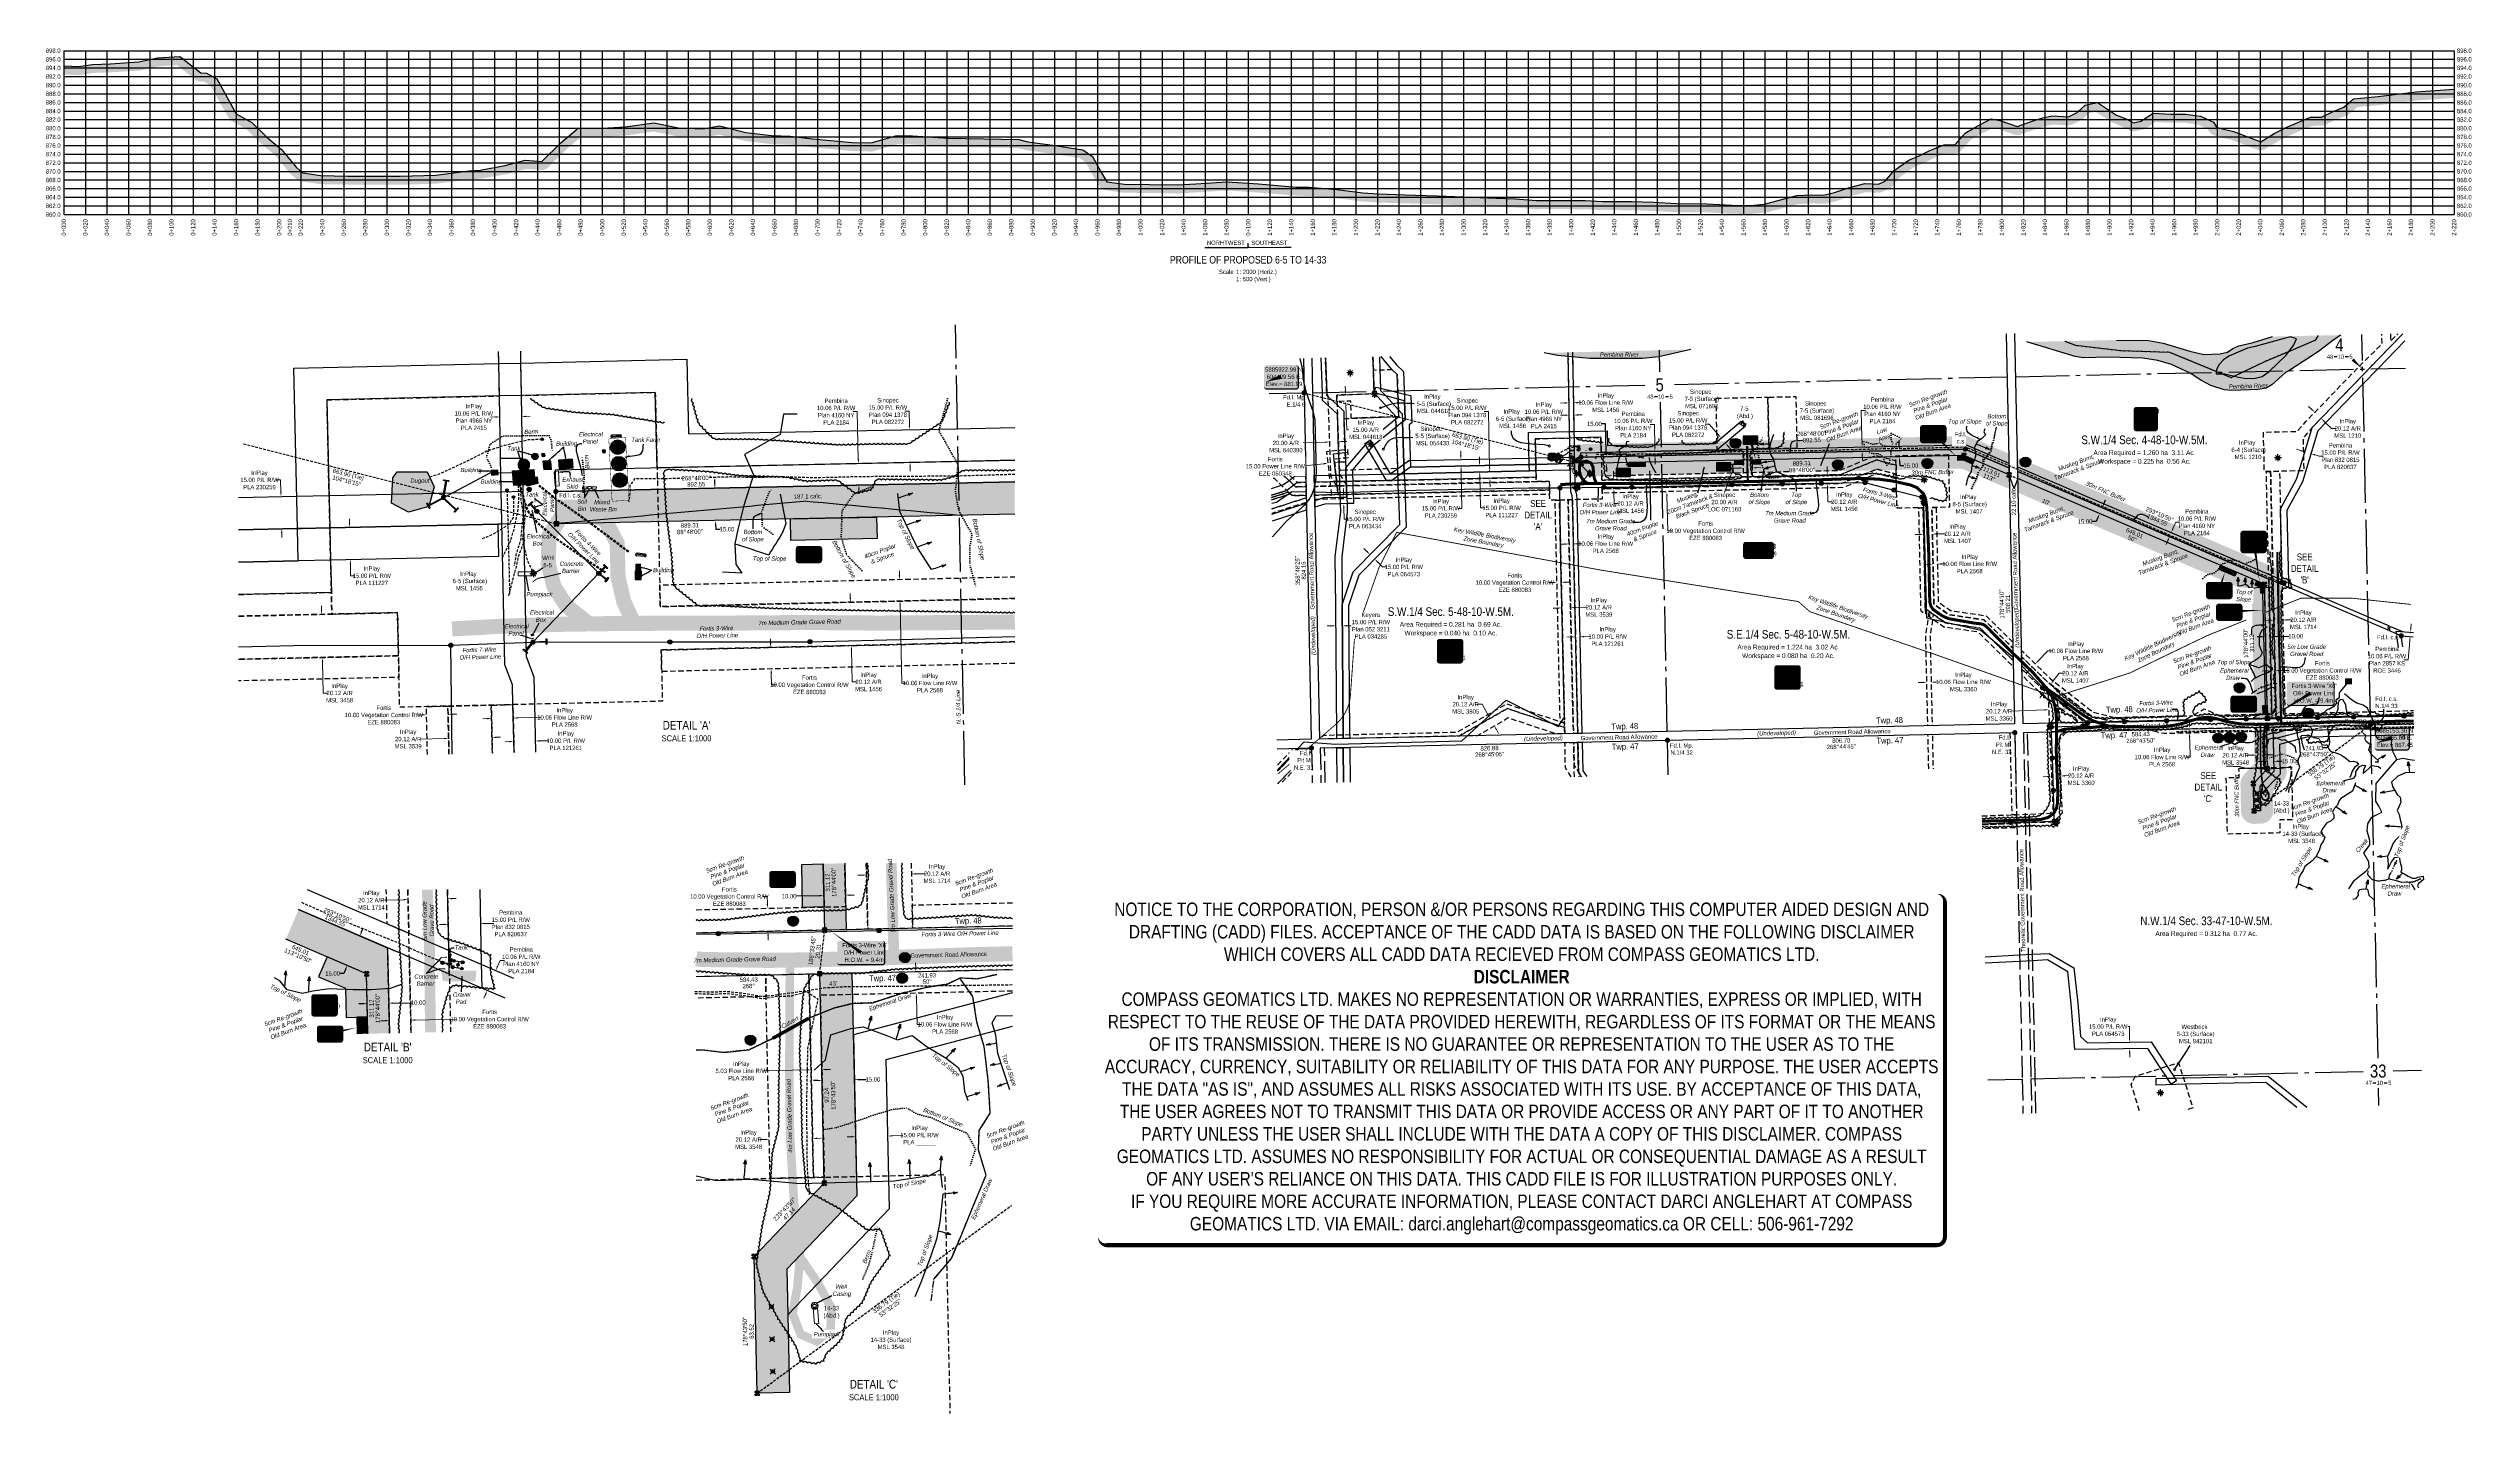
# Model space of a CAD drawing. Extents: x 601495 to 607119, y 5883555 to 5886722.
import ezdxf
from ezdxf.enums import TextEntityAlignment as Align

# ---------------------------------------------------------------- set-up
doc = ezdxf.new("R2010")
doc.units = 0
doc.header["$LTSCALE"] = 5
doc.header["$PDMODE"] = 34
doc.header["$PDSIZE"] = 0.03
for name, pattern in [('0', [1, 1, 0]), ('DASHDOT2', [12.7, 6.35, -3.175, 0, -3.175]), ('foc-ACCESSROAD', [3.75, 2.5, -1.25]), ('foc-FLOWLINE', [3.75, 2.5, -1.25]), ('foc-QUARTERLINE', [33, 25, -3, 2, -3]), ('foc-TIELINE', [1.875, 1.25, -0.625]), ('foc-TOPO', [1, 0.2, -0.8]), ('foc-TOPO-ephemeral', [6.25, 3.125, -0.625, 0.625, -0.625, 0.625, -0.625]), ('foc-UNSURVEYED', [12.5, 10, -2.5]), ('foc-WHEELTRACKS', [2, 0.4, -1.6]), ('POWERLINE5', [7.8, 2.4, -0.6, 0.6, -0.6, 0.6, -0.6, 2.4]), ('UG_PIPE', [1.875, 1.25, -0.625])]:
    doc.linetypes.add(name, pattern=pattern)
doc.layers.get('Defpoints').update_dxf_attribs({"color": 9})
for name, color, linetype in [('10', 1, 'Continuous'), ('35', 37, 'Continuous'), ('9', 3, 'Continuous'), ('AS-OWNER', 7, 'Continuous'), ('AS-PIPE-UG', 44, 'UG_PIPE'), ('AS-POWER', 104, 'foc-POWER'), ('AS-POWER-EXISTING', 72, 'POWERLINE5'), ('AS-ROADS', 254, 'Continuous'), ('AS-SYMBOL', 7, 'Continuous'), ('AS-UNDERLAY-H', 141, 'Continuous'), ('AS-WILDLIFE', 131, 'DASHDOT2'), ('C-AR', 13, 'foc-ACCESSROAD'), ('C-FLOWLINE', 13, 'foc-FLOWLINE'), ('C-RW', 13, 'Continuous'), ('C-SYMBOL', 7, 'Continuous'), ('C-WS', 13, 'foc-ACCESSROAD'), ('C-WS-S', 8, 'Continuous'), ('CG-NOTES', 7, 'Continuous'), ('D-TXT', 6, 'Continuous'), ('DETAIL-T', 7, 'Continuous'), ('F-AR', 190, 'foc-ACCESSROAD'), ('F-EZE', 190, 'foc-FLOWLINE'), ('F-RW', 190, 'Continuous'), ('F-WS', 190, 'foc-ACCESSROAD'), ('F-WS-S', 8, 'Continuous'), ('L-AREAREQUIRED', 7, 'Continuous'), ('L-AREAWORK', 5, 'Continuous'), ('L-BD', 7, 'Continuous'), ('L-DETAIL-T', 3, 'Continuous'), ('L-MON', 1, 'Continuous'), ('L-MON-T', 1, 'Continuous'), ('L-QSEC', 8, 'foc-QUARTERLINE'), ('L-ROAD-T', 7, 'Continuous'), ('L-SEC', 7, 'Continuous'), ('L-SECLBL', 7, 'Continuous'), ('L-TIE', 7, 'foc-TIELINE'), ('L-USEC', 7, 'foc-UNSURVEYED'), ('P-BUFFER-H 30m', 51, 'Continuous'), ('P-CROSSINGS', 250, 'Continuous'), ('P-CROSSINGS-GRID', 8, 'Continuous'), ('P-CROSSINGS-GROUND', 48, 'foc-TOPO'), ('P-CROSSINGS-LINE', 3, 'Continuous'), ('P-FNC BUFFER-T', 40, 'Continuous'), ('P-PROPOSED', 10, 'Continuous'), ('P-PROPOSED-H', 21, 'Continuous'), ('P-TEMP-BLOCKS', 250, 'Continuous'), ('P-TEMP-H', 41, 'Continuous'), ('P-TEMP_WORKSPACE', 46, 'Continuous'), ('P-TXT', 4, 'Continuous'), ('S-T7', 7, 'Continuous'), ('T-BUSH', 110, '0'), ('T-BUSH-T', 110, 'Continuous'), ('T-CREEK', 160, 'Continuous'), ('T-DRAW', 143, 'foc-TOPO-ephemeral'), ('T-GENERAL', 48, 'foc-TOPO'), ('T-LOW-AREA', 48, 'foc-TOPO'), ('T-SLOPE', 48, 'Continuous'), ('T-VEGETATION-CHANGE', 104, 'foc-TOPO'), ('T-WATER', 160, 'Continuous'), ('T-WATER-H', 133, 'Continuous'), ('T-WATER-P3', 160, 'foc-WHEELTRACKS'), ('T-WATER-T', 170, 'Continuous')]:
    doc.layers.add(name, color=color, linetype=linetype)
for name, color, linetype, lineweight in [('AS-GENERAL', 48, 'Continuous', 18), ('C-AR-T', 13, 'Continuous', 9), ('C-FLOWLINE-T', 13, 'Continuous', 9), ('C-RW-T', 13, 'Continuous', 9), ('C-WS-T', 13, 'Continuous', 9), ('F-AR-T', 190, 'Continuous', 9), ('F-EZE-T', 190, 'Continuous', 9), ('F-RW-T', 190, 'Continuous', 9), ('F-VCE-T', 190, 'Continuous', 9), ('F-WS-T', 190, 'Continuous', 9), ('T-TEXT', 48, 'Continuous', 18)]:
    doc.layers.add(name, color=color, linetype=linetype, lineweight=lineweight)
for name, color, linetype, true_color in [('AS-PIPE-AG', 7, 'Continuous', 0x7d00fa), ('AS-STRUCTURE-H', 7, 'Continuous', 0xa8a8a8), ('AS-STRUCTURE-T', 7, 'Continuous', 0x454545), ('P-100m WELL BORE BUFFER', 7, 'Continuous', 0xf5ffd6)]:
    doc.layers.add(name, color=color, linetype=linetype, true_color=true_color)
doc.layers.add('AS-STRUCTURE', color=7, linetype='Continuous', lineweight=30, true_color=0x595959)
doc.layers.add('DISCLAIMER', color=7, linetype='Continuous', plot=False)
doc.styles.add('100L', font='ARIALN.TTF', dxfattribs={"height": 11})
doc.styles.add('140', font='ARIALN.TTF', dxfattribs={"height": 15})
doc.styles.add('175L', font='ARIALN.TTF', dxfattribs={"height": 20})
doc.styles.add('240', font='ARIALN.TTF', dxfattribs={"height": 30})
doc.styles.add('80', font='ARIALN.TTF', dxfattribs={"height": 10})
doc.styles.add('80CG', font='ARIALN.TTF', dxfattribs={"height": 10})
doc.styles.add('80L', font='ARIALN.TTF', dxfattribs={"height": 10})
doc.styles.add('80LS', font='ARIALNI.TTF', dxfattribs={"height": 10})
doc.styles.add('BOLD', font='ARIALNB.TTF')
doc.styles.add('Crossing', font='ARIALN.TTF', dxfattribs={"height": 10})
doc.styles.add('foc-LtypeFont', font='ARIALN.TTF', dxfattribs={"height": 7.35})
doc.styles.add('SIMPLEX', font='ARIALN.TTF')
doc.linetypes.add('foc-POWER', pattern='A,6,-1,["P",foc-LtypeFont,S=0.2,R=0,X=-0.625,Y=-0.75],-1.24,4', length=12.24)
doc.linetypes.add('foc-POWER-NOLINE', pattern='A,0,-4,["P",foc-LtypeFont,S=0.2,R=0,X=-0.625,Y=-0.75],-8.24', length=12.24)
doc.linetypes.add('foc-TOPO-flowdirection-NOLINE', pattern='A,0,[">",foc-LtypeFont,S=0.3,R=0,X=0,Y=-0.945],-20,[">",foc-LtypeFont,S=0.3,R=0,X=0,Y=-0.945],0', length=20)
doc.dimstyles.new('Compass 5 000', dxfattribs={"dimscale": 5, "dimtxt": 9, "dimasz": 2, "dimexe": 0.2, "dimexo": 0.0625, "dimgap": 0.5, "dimtad": 0, "dimtih": 1, "dimtoh": 1, "dimzin": 0, "dimdsep": 46, "dimtxsty": '80CG', "dimcen": 0.1, "dimse1": 1, "dimse2": 1, "dimclrd": 256, "dimclrt": 256, "dimaunit": 1, "dimadec": 4, "dimazin": 0, "dimtfac": 0.06, "dimtofl": 0, "dimtmove": 0, "dimatfit": 1, "dimfxl": 0.2, "dimtolj": 1, "dimtzin": 0, "dimlwd": -1, "dimarcsym": 0})

# ---------------------------------------------------------------- blocks, each defined once
blk = doc.blocks.new('L-SECLBL')
at = {"layer": '9', "color": 7}
for p, q in [((-5.1, -27.8), (-12.3, -27.8)), ((20.7, -27.8), (13.5, -27.8))]:
    blk.add_line(p, q, dxfattribs=at)
at = {"layer": '10', "color": 2, "style": 'SIMPLEX'}
blk.add_attdef('SEC', text='', height=30, dxfattribs=at).set_placement((0, 0), align=Align.MIDDLE)
at = {"layer": '10', "color": 5, "style": '80L'}
blk.add_attdef('TWP', text='', height=9.5, dxfattribs=at).set_placement((-14.4, -27.4), align=Align.MIDDLE_RIGHT)
blk.add_attdef('RGE', text='', height=9.5, dxfattribs=at).set_placement((3.6, -27.4), align=Align.MIDDLE_CENTER)
blk.add_attdef('MER', text='', height=9.5, dxfattribs=at).set_placement((23.2, -27.4), align=Align.MIDDLE_LEFT)
blk = doc.blocks.new('*U385')
h = blk.add_hatch(color=255)
edge = h.paths.add_edge_path()
edge.add_line((-24, -28.5), (24, -28.5))
edge.add_arc((24, -22.5), 6, 270, 360)
edge.add_line((30, -22.5), (30, 21))
edge.add_arc((24, 21), 6, 0, 90)
edge.add_line((24, 27), (-24, 27))
edge.add_arc((-24, 21), 6, 90, 180)
edge.add_line((-30, 21), (-30, -22.5))
edge.add_arc((-24, -22.5), 6, 180, 270)
at = {"color": 14, "flags": 128}
blk.add_lwpolyline([(-24, -28.5, 3, 3, 0), (24, -28.5, 3, 3, 0.414214), (30, -22.5, 3, 3, 0), (30, 21, 3, 0, 0.414214), (24, 27, 0, 0, 0), (-24, 27, 0, 0, 0.414214), (-30, 21, 0, 0, 0), (-30, -22.5, 0, 3, 0.414214)], format="xyseb", close=True, dxfattribs=at)
blk.add_lwpolyline([(22.7, -16.2, 0, 7.5, 0), (0, 0, 0, 0, 0)], format="xyseb", dxfattribs=at)
at = {"color": 14, "style": '80'}
blk.add_attdef('ENTER_TEXT_001', (-26.8, -4.9), '', height=10, dxfattribs=at)
blk = doc.blocks.new('GABD')
for p, q in [((-0.8, 0), (-1.6, 0)), ((0, 0.8), (0, 1.6)), ((1.6, 0), (0.8, 0)), ((0, -0.8), (0, -1.6))]:
    blk.add_line(p, q)
blk.add_circle((0, 0), 0.8)
blk = doc.blocks.new('GAS')
h = blk.add_hatch(color=255)
h.dxf.hatch_style = 1
edge = h.paths.add_edge_path()
edge.add_arc((0, 0), 0.9, 0, 360)
for p, q in [((-0.8, 0), (-1.6, 0)), ((-0.6, 0.6), (-1.1, 1.1)), ((0, 0.8), (0, 1.6)), ((0.6, 0.6), (1.1, 1.1)), ((1.6, 0), (0.8, 0)), ((-0.6, -0.6), (-1.1, -1.1)), ((0, -0.8), (0, -1.6)), ((1.1, -1.1), (0.6, -0.6))]:
    blk.add_line(p, q)
blk.add_circle((0, 0), 0.8)
blk = doc.blocks.new('*D388')
at = {"layer": 'Defpoints', "color": 0, "transparency": 16777216}
for p in [(604465.5, 5885759.8), (604466.3, 5885752.6), (604481.2, 5885754.3)]:
    blk.add_point(p, dxfattribs=at)
at = {"layer": 'F-EZE-T', "transparency": 16777216}
for p, q in [((604455.6, 5885758.7), (604402, 5885752.7)), ((604490.4, 5885762.5), (604500.3, 5885763.7))]:
    blk.add_line(p, q, dxfattribs=at)
for points in [[(604455.4, 5885760.3), (604455.8, 5885757), (604465.5, 5885759.8)], [(604490.2, 5885764.2), (604490.5, 5885760.9), (604480.4, 5885761.4)]]:
    blk.add_solid(points, dxfattribs=at)
at = {"layer": 'F-EZE-T', "transparency": 16777216, "insert": (604342.9, 5885752.7), "char_height": 10, "attachment_point": 5, "style": '80CG', "bg_fill": 3, "box_fill_scale": 1.1, "bg_fill_color": 256, "bg_fill_true_color": 13158600, "bg_fill_transparency": 0}
blk.add_mtext('\\A1;Fortis\\P15.00 Power Line R/W\\PEZE 060348', dxfattribs=at)
blk = doc.blocks.new('*D389')
at = {"layer": 'Defpoints', "color": 0, "transparency": 16777216}
for p in [(604996.5, 5885485.3), (604996.6, 5885483.3), (605006.5, 5885485.5)]:
    blk.add_point(p, dxfattribs=at)
at = {"layer": 'F-EZE-T', "transparency": 16777216}
for p, q in [((604986.6, 5885483.1), (604976.6, 5885482.8)), ((605016.6, 5885483.8), (605026.6, 5885484))]:
    blk.add_line(p, q, dxfattribs=at)
for points in [[(604986.5, 5885484.7), (604986.6, 5885481.4), (604996.6, 5885483.3)], [(605016.5, 5885485.4), (605016.6, 5885482.1), (605006.6, 5885483.5)]]:
    blk.add_solid(points, dxfattribs=at)
at = {"layer": 'F-EZE-T', "transparency": 16777216, "insert": (604898.7, 5885482.8), "char_height": 10, "attachment_point": 5, "style": '80CG'}
blk.add_mtext('\\A1;Fortis\\P10.00 Vegetation Control R/W\\PEZE 880083', dxfattribs=at)
blk = doc.blocks.new('*D390')
at = {"layer": 'C-AR-T', "transparency": 16777216}
for p, q in [((605128, 5885731.3), (605127.7, 5885741.3)), ((605128.9, 5885691.1), (605129.5, 5885666.3)), ((605129.5, 5885666.3), (605139.5, 5885666.3))]:
    blk.add_line(p, q, dxfattribs=at)
for points in [[(605129.6, 5885731.3), (605126.3, 5885731.2), (605128.2, 5885721.3)], [(605130.6, 5885691.2), (605127.2, 5885691.1), (605128.7, 5885701.1)]]:
    blk.add_solid(points, dxfattribs=at)
at = {"layer": 'Defpoints', "color": 0, "transparency": 16777216}
for p in [(605128.7, 5885701.1), (605152.3, 5885721.8), (605152.7, 5885701.7)]:
    blk.add_point(p, dxfattribs=at)
at = {"layer": 'C-AR-T', "transparency": 16777216, "insert": (605167.4, 5885666.3), "char_height": 10, "attachment_point": 5, "style": '80CG'}
blk.add_mtext('\\A1;InPlay\\P20.12 A/R\\PMSL 1456', dxfattribs=at)
blk = doc.blocks.new('*D391')
at = {"layer": 'C-FLOWLINE-T', "transparency": 16777216}
for p, q in [((605014.6, 5885899.7), (605004.6, 5885899.5)), ((605044.8, 5885900.2), (605054.8, 5885900.4))]:
    blk.add_line(p, q, dxfattribs=at)
for points in [[(605014.6, 5885901.4), (605014.6, 5885898), (605024.6, 5885899.9)], [(605044.7, 5885901.9), (605044.8, 5885898.6), (605034.8, 5885900.1)]]:
    blk.add_solid(points, dxfattribs=at)
at = {"layer": 'Defpoints', "color": 0, "transparency": 16777216}
for p in [(605034.8, 5885900.1), (605025.1, 5885868.9), (605035.3, 5885869.1)]:
    blk.add_point(p, dxfattribs=at)
at = {"layer": 'C-FLOWLINE-T', "transparency": 16777216, "insert": (605109.8, 5885900.4), "char_height": 10, "attachment_point": 5, "style": '80CG'}
blk.add_mtext('\\A1;InPlay\\P10.06 Flow Line R/W\\PMSL 1456', dxfattribs=at)
blk = doc.blocks.new('*D394')
at = {"layer": 'C-AR-T', "transparency": 16777216}
for p, q in [((606135.2, 5885033), (606125.2, 5885032.6)), ((606175.3, 5885034.7), (606185.3, 5885035.1))]:
    blk.add_line(p, q, dxfattribs=at)
for points in [[(606135.1, 5885034.6), (606135.3, 5885031.3), (606145.2, 5885033.4)], [(606175.2, 5885036.4), (606175.4, 5885033), (606165.3, 5885034.3)]]:
    blk.add_solid(points, dxfattribs=at)
at = {"layer": 'Defpoints', "color": 0, "transparency": 16777216}
for p in [(606145, 5885038.1), (606165.1, 5885038.9), (606165.3, 5885034.3)]:
    blk.add_point(p, dxfattribs=at)
at = {"layer": 'C-AR-T', "transparency": 16777216, "insert": (606213.2, 5885035.1), "char_height": 10, "attachment_point": 5, "style": '80CG'}
blk.add_mtext('\\A1;InPlay\\P20.12 A/R\\PMSL 3360', dxfattribs=at)
blk = doc.blocks.new('*D395')
at = {"layer": 'C-AR-T', "transparency": 16777216}
for p, q in [((602128.9, 5885419.3), (602128.7, 5885429.3)), ((602131.5, 5885299.3), (602133.1, 5885226.8)), ((602133.1, 5885226.8), (602143.1, 5885226.8))]:
    blk.add_line(p, q, dxfattribs=at)
for points in [[(602130.6, 5885419.3), (602127.3, 5885419.2), (602129.2, 5885409.3)], [(602133.2, 5885299.4), (602129.9, 5885299.3), (602131.3, 5885309.3)]]:
    blk.add_solid(points, dxfattribs=at)
at = {"layer": 'Defpoints', "color": 0, "transparency": 16777216}
for p in [(602135.6, 5885409.4), (602131.3, 5885309.3), (602137.7, 5885309.5)]:
    blk.add_point(p, dxfattribs=at)
at = {"layer": 'C-AR-T', "transparency": 16777216, "insert": (602171, 5885226.8), "char_height": 10, "attachment_point": 5, "style": '80CG'}
blk.add_mtext('\\A1;InPlay\\P20.12 A/R\\PMSL 3458', dxfattribs=at)
blk = doc.blocks.new('*D396')
at = {"layer": 'C-AR-T', "transparency": 16777216}
for p, q in [((604997.9, 5885423.9), (604987.9, 5885423.7)), ((605038.1, 5885424.8), (605065.8, 5885425.5))]:
    blk.add_line(p, q, dxfattribs=at)
for points in [[(604997.9, 5885425.6), (604998, 5885422.3), (605007.9, 5885424.2)], [(605038, 5885426.5), (605038.1, 5885423.2), (605028.1, 5885424.6)]]:
    blk.add_solid(points, dxfattribs=at)
at = {"layer": 'Defpoints', "color": 0, "transparency": 16777216}
for p in [(605007.3, 5885453.6), (605027.4, 5885454.1), (605028.1, 5885424.6)]:
    blk.add_point(p, dxfattribs=at)
at = {"layer": 'C-AR-T', "transparency": 16777216, "insert": (605093.7, 5885425.5), "char_height": 10, "attachment_point": 5, "style": '80CG'}
blk.add_mtext('\\A1;InPlay\\P20.12 A/R\\PMSL 3539', dxfattribs=at)
blk = doc.blocks.new('*D397')
at = {"layer": 'C-AR-T', "transparency": 16777216}
for p, q in [((606609.6, 5885082.7), (606599.6, 5885082.5)), ((606649.8, 5885083.6), (606659.8, 5885083.8))]:
    blk.add_line(p, q, dxfattribs=at)
for points in [[(606609.6, 5885084.4), (606609.7, 5885081), (606619.6, 5885082.9)], [(606649.7, 5885085.3), (606649.8, 5885081.9), (606639.8, 5885083.4)]]:
    blk.add_solid(points, dxfattribs=at)
at = {"layer": 'Defpoints', "color": 0, "transparency": 16777216}
for p in [(606619.6, 5885082.9), (606619.7, 5885079), (606639.9, 5885079.4)]:
    blk.add_point(p, dxfattribs=at)
at = {"layer": 'C-AR-T', "transparency": 16777216, "insert": (606571.7, 5885082.5), "char_height": 10, "attachment_point": 5, "style": '80CG'}
blk.add_mtext('\\A1;InPlay\\P20.12 A/R\\PMSL 3548', dxfattribs=at)
blk = doc.blocks.new('*D398')
at = {"layer": 'C-AR-T', "transparency": 16777216}
for p, q in [((604822.6, 5885200.7), (604812.6, 5885200.7)), ((604836.3, 5885176.6), (604822.6, 5885200.7)), ((604856.2, 5885141.8), (604861.1, 5885133.1))]:
    blk.add_line(p, q, dxfattribs=at)
for points in [[(604837.8, 5885177.4), (604834.9, 5885175.8), (604841.3, 5885167.9)], [(604857.6, 5885142.6), (604854.7, 5885140.9), (604851.2, 5885150.4)]]:
    blk.add_solid(points, dxfattribs=at)
at = {"layer": 'Defpoints', "color": 0, "transparency": 16777216}
for p in [(604854.7, 5885175.6), (604841.3, 5885167.9), (604864.7, 5885158.1)]:
    blk.add_point(p, dxfattribs=at)
at = {"layer": 'C-AR-T', "transparency": 16777216, "insert": (604784.6, 5885200.7), "char_height": 10, "attachment_point": 5, "style": '80CG'}
blk.add_mtext('\\A1;InPlay\\P20.12 A/R\\PMSL 3805', dxfattribs=at)
blk = doc.blocks.new('*D399')
at = {"layer": 'C-AR-T', "transparency": 16777216}
for p, q in [((604505.4, 5885928.6), (604505.1, 5885938.6)), ((604506.6, 5885893.7), (604508.6, 5885837.5)), ((604508.6, 5885837.5), (604518.6, 5885837.5))]:
    blk.add_line(p, q, dxfattribs=at)
for points in [[(604507.1, 5885928.6), (604503.7, 5885928.5), (604505.8, 5885918.6)], [(604508.3, 5885893.7), (604505, 5885893.6), (604506.3, 5885903.7)]]:
    blk.add_solid(points, dxfattribs=at)
at = {"layer": 'Defpoints', "color": 0, "transparency": 16777216}
for p in [(604505.8, 5885918.6), (604508.9, 5885918.7), (604509.4, 5885903.8)]:
    blk.add_point(p, dxfattribs=at)
at = {"layer": 'C-AR-T', "transparency": 16777216, "insert": (604552.9, 5885837.5), "char_height": 10, "attachment_point": 5, "style": '80CG', "bg_fill": 3, "box_fill_scale": 1.1, "bg_fill_color": 256, "bg_fill_true_color": 13158600, "bg_fill_transparency": 0}
blk.add_mtext('\\A1;InPlay\\P15.00 A/R\\PMSL 044618', dxfattribs=at)
blk = doc.blocks.new('*D400')
at = {"layer": 'C-AR-T', "transparency": 16777216}
for p, q in [((604459.1, 5885808.8), (604401.5, 5885806.8)), ((604499.1, 5885810.3), (604509.1, 5885810.6))]:
    blk.add_line(p, q, dxfattribs=at)
for points in [[(604459.1, 5885810.5), (604459.2, 5885807.2), (604469.1, 5885809.2)], [(604499, 5885811.9), (604499.2, 5885808.6), (604489.1, 5885809.9)]]:
    blk.add_solid(points, dxfattribs=at)
at = {"layer": 'Defpoints', "color": 0, "transparency": 16777216}
for p in [(604467.9, 5885843.4), (604487.9, 5885844.1), (604469.1, 5885809.2)]:
    blk.add_point(p, dxfattribs=at)
at = {"layer": 'C-AR-T', "transparency": 16777216, "insert": (604367.3, 5885806.8), "char_height": 10, "attachment_point": 5, "style": '80CG', "bg_fill": 3, "box_fill_scale": 1.1, "bg_fill_color": 256, "bg_fill_true_color": 13158600, "bg_fill_transparency": 0}
blk.add_mtext('\\A1;InPlay\\P20.00 A/R\\PMSL 840390', dxfattribs=at)
blk = doc.blocks.new('*D401')
at = {"layer": 'Defpoints', "color": 0, "transparency": 16777216}
for p in [(605212.6, 5885787.5), (605224, 5885787.7), (605212.8, 5885777.4)]:
    blk.add_point(p, dxfattribs=at)
at = {"layer": 'F-VCE-T', "transparency": 16777216}
for p, q in [((605222.8, 5885849.6), (605212.8, 5885849.6)), ((605223.8, 5885797.7), (605222.8, 5885849.6)), ((605224.4, 5885767.6), (605224.6, 5885757.6))]:
    blk.add_line(p, q, dxfattribs=at)
for points in [[(605225.5, 5885797.7), (605222.2, 5885797.6), (605224, 5885787.7)], [(605226.1, 5885767.6), (605222.7, 5885767.6), (605224.2, 5885777.6)]]:
    blk.add_solid(points, dxfattribs=at)
at = {"layer": 'F-VCE-T', "transparency": 16777216, "insert": (605173.7, 5885849.6), "char_height": 10, "attachment_point": 5, "style": '80CG'}
blk.add_mtext('\\A1;Pembina\\P10.06 P/L R/W\\PPlan 4160 NY\\PPLA 2184', dxfattribs=at)
blk = doc.blocks.new('*D402')
at = {"layer": 'C-RW-T', "transparency": 16777216}
for p, q in [((605015.1, 5885871.2), (605005.1, 5885871)), ((605045.3, 5885871.8), (605055.3, 5885872))]:
    blk.add_line(p, q, dxfattribs=at)
for points in [[(605015.1, 5885872.9), (605015.1, 5885869.6), (605025.1, 5885871.4)], [(605045.3, 5885873.5), (605045.4, 5885870.2), (605035.3, 5885871.6)]]:
    blk.add_solid(points, dxfattribs=at)
at = {"layer": 'Defpoints', "color": 0, "transparency": 16777216}
for p in [(605024.2, 5885917.5), (605034.4, 5885917.7), (605025.1, 5885871.4)]:
    blk.add_point(p, dxfattribs=at)
at = {"layer": 'C-RW-T', "transparency": 16777216, "insert": (604966, 5885871), "char_height": 10, "attachment_point": 5, "style": '80CG'}
blk.add_mtext('\\A1;InPlay\\P10.06 P/L R/W\\PPlan 4966 NY \\PPLA 2415', dxfattribs=at)
blk = doc.blocks.new('*D403')
at = {"layer": 'C-FLOWLINE-T', "transparency": 16777216}
for p, q in [((605014.7, 5885572.3), (605004.7, 5885572.1)), ((605044.7, 5885573), (605054.7, 5885573.2))]:
    blk.add_line(p, q, dxfattribs=at)
for points in [[(605014.6, 5885574), (605014.7, 5885570.6), (605024.7, 5885572.5)], [(605044.7, 5885574.6), (605044.8, 5885571.3), (605034.7, 5885572.7)]]:
    blk.add_solid(points, dxfattribs=at)
at = {"layer": 'Defpoints', "color": 0, "transparency": 16777216}
for p in [(605024.7, 5885572.1), (605034.7, 5885572.7), (605034.8, 5885572.4)]:
    blk.add_point(p, dxfattribs=at)
at = {"layer": 'C-FLOWLINE-T', "transparency": 16777216, "insert": (605109.7, 5885573.2), "char_height": 10, "attachment_point": 5, "style": '80CG'}
blk.add_mtext('\\A1;InPlay\\P10.06 Flow Line R/W\\PPLA 2568', dxfattribs=at)
blk = doc.blocks.new('*D404')
at = {"layer": 'C-FLOWLINE-T', "transparency": 16777216}
for p, q in [((606464.4, 5885154.7), (606464.1, 5885164.7)), ((606465, 5885124.6), (606465.3, 5885114.6)), ((606466.1, 5885078.2), (606465.3, 5885114.6)), ((606456.1, 5885078.2), (606466.1, 5885078.2))]:
    blk.add_line(p, q, dxfattribs=at)
for points in [[(606466, 5885154.7), (606462.7, 5885154.6), (606464.6, 5885144.7)], [(606466.7, 5885124.7), (606463.4, 5885124.6), (606464.8, 5885134.6)]]:
    blk.add_solid(points, dxfattribs=at)
at = {"layer": 'Defpoints', "color": 0, "transparency": 16777216}
for p in [(606436.3, 5885144), (606436.5, 5885134), (606464.8, 5885134.6)]:
    blk.add_point(p, dxfattribs=at)
at = {"layer": 'C-FLOWLINE-T', "transparency": 16777216, "insert": (606401.1, 5885078.2), "char_height": 10, "attachment_point": 5, "style": '80CG'}
blk.add_mtext('\\A1;InPlay\\P10.06 Flow Line R/W\\PPLA 2568', dxfattribs=at)
blk = doc.blocks.new('*D405')
at = {"layer": 'Defpoints', "color": 0, "transparency": 16777216}
blk.add_point((604483.4, 5885378), dxfattribs=at)
at = {"layer": 'F-RW-T', "transparency": 16777216}
for p, q in [((604473.4, 5885382.6), (604463.4, 5885382.5)), ((604508.3, 5885382.9), (604525.5, 5885383))]:
    blk.add_line(p, q, dxfattribs=at)
for points in [[(604473.4, 5885384.3), (604473.4, 5885380.9), (604483.4, 5885382.7)], [(604508.3, 5885384.5), (604508.4, 5885381.2), (604498.3, 5885382.8)]]:
    blk.add_solid(points, dxfattribs=at)
at = {"layer": 'F-RW-T', "transparency": 16777216, "insert": (604564.6, 5885383), "char_height": 10, "attachment_point": 5, "style": '80CG', "bg_fill": 3, "box_fill_scale": 1.1, "bg_fill_color": 256, "bg_fill_true_color": 13158600, "bg_fill_transparency": 0}
blk.add_mtext('\\A1;Keyera\\P15.00 P/L R/W\\PPlan 052 3211\\PPLA 034285', dxfattribs=at)
at = {"layer": 'Defpoints', "color": 0, "transparency": 16777216}
for p in [(604498.3, 5885382.8), (604498.4, 5885378.1)]:
    blk.add_point(p, dxfattribs=at)
blk = doc.blocks.new('*D406')
at = {"layer": 'Defpoints', "color": 0, "transparency": 16777216}
for p in [(604480.8, 5885680.5), (604481.1, 5885665.6), (604501.6, 5885666)]:
    blk.add_point(p, dxfattribs=at)
at = {"layer": 'F-RW-T', "transparency": 16777216}
for p, q in [((604501.1, 5885691), (604500.8, 5885701)), ((604501.8, 5885656), (604502.4, 5885630.4)), ((604502.4, 5885630.4), (604512.4, 5885630.4))]:
    blk.add_line(p, q, dxfattribs=at)
for points in [[(604502.7, 5885691), (604499.4, 5885691), (604501.3, 5885681)], [(604503.5, 5885656.1), (604500.2, 5885656), (604501.6, 5885666)]]:
    blk.add_solid(points, dxfattribs=at)
at = {"layer": 'F-RW-T', "transparency": 16777216, "insert": (604551.5, 5885630.4), "char_height": 10, "attachment_point": 5, "style": '80CG'}
blk.add_mtext('\\A1;Sinopec\\P15.00 P/L R/W\\PPLA 063434', dxfattribs=at)
blk = doc.blocks.new('*D407')
at = {"layer": 'C-RW-T', "transparency": 16777216}
for p, q in [((604555.6, 5885555), (604548.5, 5885562)), ((604580.5, 5885530.4), (604591.9, 5885519.2)), ((604591.9, 5885519.2), (604601.9, 5885519.2))]:
    blk.add_line(p, q, dxfattribs=at)
for points in [[(604556.8, 5885556.2), (604554.5, 5885553.8), (604562.8, 5885548)], [(604581.7, 5885531.6), (604579.4, 5885529.2), (604573.4, 5885537.5)]]:
    blk.add_solid(points, dxfattribs=at)
at = {"layer": 'Defpoints', "color": 0, "transparency": 16777216}
for p in [(604557, 5885542.2), (604567.7, 5885531.7), (604573.4, 5885537.5)]:
    blk.add_point(p, dxfattribs=at)
at = {"layer": 'C-RW-T', "transparency": 16777216, "insert": (604641, 5885519.2), "char_height": 10, "attachment_point": 5, "style": '80CG'}
blk.add_mtext('\\A1;InPlay\\P15.00 P/L R/W\\PPLA 064573', dxfattribs=at)
blk = doc.blocks.new('*D408')
at = {"layer": 'C-RW-T', "transparency": 16777216}
for p, q in [((606325.1, 5884453), (606315.1, 5884453)), ((606325.4, 5884426.8), (606325.1, 5884453)), ((606325.9, 5884391.9), (606326, 5884381.9))]:
    blk.add_line(p, q, dxfattribs=at)
for points in [[(606327.1, 5884426.9), (606323.8, 5884426.8), (606325.6, 5884416.8)], [(606327.6, 5884391.9), (606324.2, 5884391.8), (606325.8, 5884401.9)]]:
    blk.add_solid(points, dxfattribs=at)
at = {"layer": 'Defpoints', "color": 0, "transparency": 16777216}
blk.add_point((606330.2, 5884401.9), dxfattribs=at)
at = {"layer": 'C-RW-T', "transparency": 16777216, "insert": (606276, 5884453), "char_height": 10, "attachment_point": 5, "style": '80CG', "bg_fill": 3, "box_fill_scale": 1.1, "bg_fill_color": 256, "bg_fill_true_color": 13158600, "bg_fill_transparency": 0}
blk.add_mtext('\\A1;InPlay\\P15.00 P/L R/W\\PPLA 064573', dxfattribs=at)
at = {"layer": 'Defpoints', "color": 0, "transparency": 16777216}
for p in [(606325.6, 5884416.8), (606330, 5884416.9)]:
    blk.add_point(p, dxfattribs=at)
blk = doc.blocks.new('*D409')
at = {"layer": 'C-RW-T', "transparency": 16777216}
for p, q in [((604816.6, 5885764.4), (604816.4, 5885774.4)), ((604817.4, 5885729.4), (604819, 5885656.3)), ((604819, 5885656.3), (604829, 5885656.3))]:
    blk.add_line(p, q, dxfattribs=at)
for points in [[(604818.3, 5885764.4), (604815, 5885764.3), (604816.9, 5885754.4)], [(604819.1, 5885729.4), (604815.7, 5885729.3), (604817.2, 5885739.4)]]:
    blk.add_solid(points, dxfattribs=at)
at = {"layer": 'Defpoints', "color": 0, "transparency": 16777216}
for p in [(604816.9, 5885754.4), (604914.1, 5885756.5), (604914.4, 5885741.5)]:
    blk.add_point(p, dxfattribs=at)
at = {"layer": 'C-RW-T', "transparency": 16777216, "insert": (604868.1, 5885656.3), "char_height": 10, "attachment_point": 5, "style": '80CG'}
blk.add_mtext('\\A1;InPlay\\P15.00 P/L R/W\\PPLA 111227', dxfattribs=at)
blk = doc.blocks.new('*D410')
at = {"layer": 'C-RW-T', "transparency": 16777216}
for p, q in [((605029.7, 5885356.9), (605019.7, 5885356.6)), ((605059.6, 5885357.5), (605075.1, 5885357.9))]:
    blk.add_line(p, q, dxfattribs=at)
for points in [[(605029.6, 5885358.5), (605029.7, 5885355.2), (605039.7, 5885357.1)], [(605059.5, 5885359.2), (605059.6, 5885355.9), (605049.6, 5885357.3)]]:
    blk.add_solid(points, dxfattribs=at)
at = {"layer": 'Defpoints', "color": 0, "transparency": 16777216}
for p in [(605039.4, 5885371.1), (605049.3, 5885371.4), (605049.6, 5885357.3)]:
    blk.add_point(p, dxfattribs=at)
at = {"layer": 'C-RW-T', "transparency": 16777216, "insert": (605114.2, 5885357.9), "char_height": 10, "attachment_point": 5, "style": '80CG'}
blk.add_mtext('\\A1;InPlay\\P10.00 P/L R/W\\PPLA 121261', dxfattribs=at)
blk = doc.blocks.new('*D411')
at = {"layer": 'C-RW-T', "transparency": 16777216}
for p, q in [((604773.4, 5885778.5), (604773.2, 5885788.5)), ((604774.1, 5885743.5), (604774.4, 5885733.5)), ((604776.1, 5885655.2), (604774.4, 5885733.5)), ((604766.1, 5885655.2), (604776.1, 5885655.2))]:
    blk.add_line(p, q, dxfattribs=at)
for points in [[(604775.1, 5885778.5), (604771.7, 5885778.4), (604773.6, 5885768.5)], [(604775.8, 5885743.5), (604772.5, 5885743.4), (604773.9, 5885753.5)]]:
    blk.add_solid(points, dxfattribs=at)
at = {"layer": 'Defpoints', "color": 0, "transparency": 16777216}
for p in [(604773.6, 5885768.5), (604775.6, 5885768.5), (604775.9, 5885753.5)]:
    blk.add_point(p, dxfattribs=at)
at = {"layer": 'C-RW-T', "transparency": 16777216, "insert": (604727, 5885655.2), "char_height": 10, "attachment_point": 5, "style": '80CG'}
blk.add_mtext('\\A1;InPlay\\P15.00 P/L R/W\\PPLA 230259', dxfattribs=at)
blk = doc.blocks.new('*D413')
at = {"layer": 'Defpoints', "color": 0, "transparency": 16777216}
for p in [(605692.9, 5885797.5), (605693.1, 5885787.6), (605704.8, 5885797.8)]:
    blk.add_point(p, dxfattribs=at)
at = {"layer": 'F-RW-T', "transparency": 16777216}
for p, q in [((605713, 5885882.5), (605703, 5885882.5)), ((605703, 5885882.5), (605704.4, 5885817.7)), ((605704.6, 5885807.8), (605704.4, 5885817.7)), ((605705.2, 5885777.9), (605705.5, 5885767.9))]:
    blk.add_line(p, q, dxfattribs=at)
for points in [[(605706.3, 5885807.8), (605702.9, 5885807.7), (605704.8, 5885797.8)], [(605706.9, 5885777.9), (605703.6, 5885777.8), (605705, 5885787.9)]]:
    blk.add_solid(points, dxfattribs=at)
at = {"layer": 'F-RW-T', "transparency": 16777216, "insert": (605752.1, 5885882.5), "char_height": 10, "attachment_point": 5, "style": '80CG'}
blk.add_mtext('\\A1;Pembina\\P10.06 P/L R/W\\PPlan 4160 NY\\PPLA 2184', dxfattribs=at)
blk = doc.blocks.new('*D414')
at = {"layer": 'Defpoints', "color": 0, "transparency": 16777216}
for p in [(606416.8, 5885590.7), (606420.8, 5885599.9), (606422.5, 5885599.2)]:
    blk.add_point(p, dxfattribs=at)
at = {"layer": 'F-RW-T', "transparency": 16777216}
for p, q in [((606426.4, 5885608.4), (606432.6, 5885622.9)), ((606432.6, 5885622.9), (606442.6, 5885622.9)), ((606414.6, 5885580.8), (606410.7, 5885571.6))]:
    blk.add_line(p, q, dxfattribs=at)
for points in [[(606413.1, 5885581.4), (606416.1, 5885580.1), (606418.5, 5885590)], [(606424.9, 5885609.1), (606427.9, 5885607.8), (606422.5, 5885599.2)]]:
    blk.add_solid(points, dxfattribs=at)
at = {"layer": 'F-RW-T', "transparency": 16777216, "insert": (606481.7, 5885622.9), "char_height": 10, "attachment_point": 5, "style": '80CG'}
blk.add_mtext('\\A1;Pembina\\P10.06 P/L R/W\\PPlan 4160 NY\\PPLA 2184', dxfattribs=at)
blk = doc.blocks.new('*D415')
at = {"layer": 'Defpoints', "color": 0, "transparency": 16777216}
for p in [(606753.3, 5885875.6), (606755.5, 5885877.9), (606767.7, 5885861.6)]:
    blk.add_point(p, dxfattribs=at)
at = {"layer": 'F-AR-T', "transparency": 16777216}
for p, q in [((606748.3, 5885884.8), (606741.1, 5885891.8)), ((606777.2, 5885857), (606794.1, 5885840.6)), ((606794.1, 5885840.6), (606804.1, 5885840.6))]:
    blk.add_line(p, q, dxfattribs=at)
for points in [[(606749.5, 5885886), (606747.2, 5885883.6), (606755.5, 5885877.9)], [(606778.3, 5885858.2), (606776, 5885855.8), (606770, 5885863.9)]]:
    blk.add_solid(points, dxfattribs=at)
at = {"layer": 'F-AR-T', "transparency": 16777216, "insert": (606832, 5885840.6), "char_height": 10, "attachment_point": 5, "style": '80CG'}
blk.add_mtext('\\A1;InPlay\\P20.12 A/R\\PMSL 1210', dxfattribs=at)
blk = doc.blocks.new('*D416')
at = {"layer": 'C-AR-T', "transparency": 16777216}
for p, q in [((606148.3, 5885254.9), (606162, 5885272.5)), ((606162, 5885272.5), (606172, 5885272.5)), ((606123.7, 5885223.2), (606117.5, 5885215.3))]:
    blk.add_line(p, q, dxfattribs=at)
for points in [[(606122.3, 5885224.2), (606125, 5885222.2), (606129.8, 5885231.1)], [(606147, 5885255.9), (606149.6, 5885253.8), (606142.2, 5885247)]]:
    blk.add_solid(points, dxfattribs=at)
at = {"layer": 'Defpoints', "color": 0, "transparency": 16777216}
for p in [(606131.3, 5885230), (606142.2, 5885247), (606143.6, 5885245.8)]:
    blk.add_point(p, dxfattribs=at)
at = {"layer": 'C-AR-T', "transparency": 16777216, "insert": (606199.9, 5885272.5), "char_height": 10, "attachment_point": 5, "style": '80CG'}
blk.add_mtext('\\A1;InPlay\\P20.12 A/R\\PMSL 1407', dxfattribs=at)
blk = doc.blocks.new('*D417')
at = {"layer": 'C-AR-T', "transparency": 16777216}
for p, q in [((605837.9, 5885594.9), (605827.9, 5885594.7)), ((605878, 5885595.8), (605898.5, 5885596.2))]:
    blk.add_line(p, q, dxfattribs=at)
for points in [[(605837.8, 5885596.6), (605837.9, 5885593.3), (605847.9, 5885595.1)], [(605878, 5885597.4), (605878, 5885594.1), (605868, 5885595.6)]]:
    blk.add_solid(points, dxfattribs=at)
at = {"layer": 'Defpoints', "color": 0, "transparency": 16777216}
for p in [(605847.8, 5885596.9), (605868, 5885597.4), (605868, 5885595.6)]:
    blk.add_point(p, dxfattribs=at)
at = {"layer": 'C-AR-T', "transparency": 16777216, "insert": (605926.4, 5885596.2), "char_height": 10, "attachment_point": 5, "style": '80CG'}
blk.add_mtext('\\A1;InPlay\\P20.12 A/R\\PMSL 1407', dxfattribs=at)
blk = doc.blocks.new('*D418')
at = {"layer": 'Defpoints', "color": 0, "transparency": 16777216}
for p in [(606660.1, 5885416.2), (606680.8, 5885416.7), (606681.2, 5885396.2)]:
    blk.add_point(p, dxfattribs=at)
at = {"layer": 'F-AR-T', "transparency": 16777216}
for p, q in [((606650.6, 5885395.5), (606640.6, 5885395.3)), ((606691.2, 5885396.4), (606701.2, 5885396.7))]:
    blk.add_line(p, q, dxfattribs=at)
for points in [[(606650.6, 5885397.2), (606650.7, 5885393.8), (606660.6, 5885395.7)], [(606691.2, 5885398.1), (606691.3, 5885394.8), (606681.2, 5885396.2)]]:
    blk.add_solid(points, dxfattribs=at)
at = {"layer": 'F-AR-T', "transparency": 16777216, "insert": (606729.1, 5885396.7), "char_height": 10, "attachment_point": 5, "style": '80CG'}
blk.add_mtext('\\A1;InPlay\\P20.12 A/R\\PMSL 1714', dxfattribs=at)
blk = doc.blocks.new('*D419')
at = {"layer": 'C-FLOWLINE-T', "transparency": 16777216}
for p, q in [((605845, 5885251.5), (605835, 5885251.3)), ((605875, 5885252.2), (605885, 5885252.4))]:
    blk.add_line(p, q, dxfattribs=at)
for points in [[(605845, 5885253.2), (605845, 5885249.8), (605855, 5885251.7)], [(605875, 5885253.8), (605875.1, 5885250.5), (605865, 5885252)]]:
    blk.add_solid(points, dxfattribs=at)
at = {"layer": 'Defpoints', "color": 0, "transparency": 16777216}
for p in [(605854.4, 5885278), (605864.5, 5885278.3), (605865, 5885252)]:
    blk.add_point(p, dxfattribs=at)
at = {"layer": 'C-FLOWLINE-T', "transparency": 16777216, "insert": (605940, 5885252.4), "char_height": 10, "attachment_point": 5, "style": '80CG'}
blk.add_mtext('\\A1;InPlay\\P10.06 Flow Line R/W\\PMSL 3360', dxfattribs=at)
blk = doc.blocks.new('*D420')
at = {"layer": 'C-AR-T', "transparency": 16777216}
for p, q in [((606128.6, 5885187.7), (606050.6, 5885184.4)), ((606168.7, 5885189.4), (606178.7, 5885189.8))]:
    blk.add_line(p, q, dxfattribs=at)
for points in [[(606128.6, 5885189.4), (606128.7, 5885186), (606138.6, 5885188.1)], [(606168.6, 5885191.1), (606168.8, 5885187.7), (606158.7, 5885189)]]:
    blk.add_solid(points, dxfattribs=at)
at = {"layer": 'Defpoints', "color": 0, "transparency": 16777216}
for p in [(606139, 5885180), (606158.7, 5885189), (606159.1, 5885180.8)]:
    blk.add_point(p, dxfattribs=at)
at = {"layer": 'C-AR-T', "transparency": 16777216, "insert": (606022.7, 5885184.4), "char_height": 10, "attachment_point": 5, "style": '80CG'}
blk.add_mtext('\\A1;InPlay\\P20.12 A/R\\PMSL 3360', dxfattribs=at)
blk = doc.blocks.new('*D421')
at = {"layer": 'C-FLOWLINE-T', "transparency": 16777216}
for p, q in [((606113.7, 5885301.5), (606136, 5885324.4)), ((606136, 5885324.4), (606146, 5885324.4)), ((606092.7, 5885279.9), (606085.7, 5885272.8))]:
    blk.add_line(p, q, dxfattribs=at)
for points in [[(606091.5, 5885281.1), (606093.9, 5885278.8), (606099.7, 5885287.1)], [(606112.5, 5885302.6), (606114.9, 5885300.3), (606106.7, 5885294.3)]]:
    blk.add_solid(points, dxfattribs=at)
at = {"layer": 'Defpoints', "color": 0, "transparency": 16777216}
for p in [(606106.7, 5885294.3), (606117.7, 5885269.5), (606124.7, 5885276.8)]:
    blk.add_point(p, dxfattribs=at)
at = {"layer": 'C-FLOWLINE-T', "transparency": 16777216, "insert": (606201, 5885324.4), "char_height": 10, "attachment_point": 5, "style": '80CG'}
blk.add_mtext('\\A1;InPlay\\P10.06 Flow Line R/W\\PPLA 2568', dxfattribs=at)
blk = doc.blocks.new('*D422')
at = {"layer": 'C-FLOWLINE-T', "transparency": 16777216}
for p, q in [((605859.5, 5885525.5), (605849.5, 5885525.2)), ((605889.5, 5885526.1), (605899.5, 5885526.3))]:
    blk.add_line(p, q, dxfattribs=at)
for points in [[(605859.4, 5885527.1), (605859.5, 5885523.8), (605869.5, 5885525.7)], [(605889.5, 5885527.8), (605889.6, 5885524.4), (605879.5, 5885525.9)]]:
    blk.add_solid(points, dxfattribs=at)
at = {"layer": 'Defpoints', "color": 0, "transparency": 16777216}
for p in [(605869.5, 5885526.5), (605879.5, 5885526.8), (605879.5, 5885525.9)]:
    blk.add_point(p, dxfattribs=at)
at = {"layer": 'C-FLOWLINE-T', "transparency": 16777216, "insert": (605954.5, 5885526.3), "char_height": 10, "attachment_point": 5, "style": '80CG'}
blk.add_mtext('\\A1;InPlay\\P10.06 Flow Line R/W\\PPLA 2568', dxfattribs=at)
blk = doc.blocks.new('*D423')
at = {"layer": 'Defpoints', "color": 0, "transparency": 16777216}
for p in [(605251.5, 5885693.9), (605320.7, 5885705.5), (605320.9, 5885695.5)]:
    blk.add_point(p, dxfattribs=at)
at = {"layer": 'F-EZE-T', "transparency": 16777216}
for p, q in [((605251.1, 5885713.9), (605250.9, 5885723.9)), ((605251.8, 5885683.9), (605253.6, 5885603.1)), ((605253.6, 5885603.1), (605263.6, 5885603.1))]:
    blk.add_line(p, q, dxfattribs=at)
for points in [[(605252.8, 5885714), (605249.4, 5885713.9), (605251.3, 5885703.9)], [(605253.4, 5885684), (605250.1, 5885683.9), (605251.5, 5885693.9)]]:
    blk.add_solid(points, dxfattribs=at)
at = {"layer": 'F-EZE-T', "transparency": 16777216, "insert": (605341.6, 5885603.1), "char_height": 10, "attachment_point": 5, "style": '80CG'}
blk.add_mtext('\\A1;Fortis\\P10.00 Vegetation Control R/W\\PEZE 880083', dxfattribs=at)
blk = doc.blocks.new('*D424')
at = {"layer": 'C-AR-T', "transparency": 16777216}
for p, q in [((605623.8, 5885742.6), (605623.6, 5885752.6)), ((605624.8, 5885702.5), (605625.5, 5885670.4)), ((605625.5, 5885670.4), (605635.5, 5885670.4))]:
    blk.add_line(p, q, dxfattribs=at)
for points in [[(605625.5, 5885742.7), (605622.2, 5885742.6), (605624.1, 5885732.6)], [(605626.4, 5885702.5), (605623.1, 5885702.5), (605624.5, 5885712.5)]]:
    blk.add_solid(points, dxfattribs=at)
at = {"layer": 'Defpoints', "color": 0, "transparency": 16777216}
for p in [(605534.7, 5885730.6), (605535.1, 5885710.4), (605624.5, 5885712.5)]:
    blk.add_point(p, dxfattribs=at)
at = {"layer": 'C-AR-T', "transparency": 16777216, "insert": (605663.4, 5885670.4), "char_height": 10, "attachment_point": 5, "style": '80CG'}
blk.add_mtext('\\A1;InPlay\\P20.12 A/R\\PMSL 1456', dxfattribs=at)
blk = doc.blocks.new('*D425')
at = {"layer": 'Defpoints', "color": 0, "transparency": 16777216}
for p in [(605377.6, 5885818.3), (605384.8, 5885824.4), (605394.5, 5885813)]:
    blk.add_point(p, dxfattribs=at)
at = {"layer": 'F-RW-T', "transparency": 16777216}
for p, q in [((605350.2, 5885850.7), (605340.2, 5885850.7)), ((605371.2, 5885826), (605350.2, 5885850.7)), ((605393.8, 5885799.2), (605400.2, 5885791.6))]:
    blk.add_line(p, q, dxfattribs=at)
for points in [[(605372.4, 5885827), (605369.9, 5885824.9), (605377.6, 5885818.3)], [(605395, 5885800.3), (605392.5, 5885798.2), (605387.3, 5885806.9)]]:
    blk.add_solid(points, dxfattribs=at)
at = {"layer": 'F-RW-T', "transparency": 16777216, "insert": (605301.1, 5885850.7), "char_height": 10, "attachment_point": 5, "style": '80CG'}
blk.add_mtext('\\A1;Sinopec\\P15.00 P/L R/W\\PPlan 094 1378\\PPLA 082272', dxfattribs=at)
blk = doc.blocks.new('*U386')
h = blk.add_hatch(color=255)
edge = h.paths.add_edge_path()
edge.add_line((-24, -28.5), (24, -28.5))
edge.add_arc((24, -22.5), 6, 270, 360)
edge.add_line((30, -22.5), (30, 21))
edge.add_arc((24, 21), 6, 0, 90)
edge.add_line((24, 27), (-24, 27))
edge.add_arc((-24, 21), 6, 90, 180)
edge.add_line((-30, 21), (-30, -22.5))
edge.add_arc((-24, -22.5), 6, 180, 270)
at = {"color": 14, "flags": 128}
blk.add_lwpolyline([(-24, -28.5, 3, 3, 0), (24, -28.5, 3, 3, 0.414214), (30, -22.5, 3, 3, 0), (30, 21, 3, 0, 0.414214), (24, 27, 0, 0, 0), (-24, 27, 0, 0, 0.414214), (-30, 21, 0, 0, 0), (-30, -22.5, 0, 3, 0.414214)], format="xyseb", close=True, dxfattribs=at)
blk.add_lwpolyline([(22.7, -16.2, 0, 7.5, 0), (0, 0, 0, 0, 0)], format="xyseb", dxfattribs=at)
at = {"color": 14, "style": '80'}
blk.add_attdef('ENTER_TEXT_001', (-26.8, -4.9), '', height=10, dxfattribs=at)
blk = doc.blocks.new('*U426')
h = blk.add_hatch(color=255)
edge = h.paths.add_edge_path()
edge.add_line((-21.5, -28.5), (21.5, -28.5))
edge.add_arc((21.5, -22.5), 6, 270, 360)
edge.add_line((27.5, -22.5), (27.5, 21))
edge.add_arc((21.5, 21), 6, 0, 90)
edge.add_line((21.5, 27), (-21.5, 27))
edge.add_arc((-21.5, 21), 6, 90, 180)
edge.add_line((-27.5, 21), (-27.5, -22.5))
edge.add_arc((-21.5, -22.5), 6, 180, 270)
at = {"color": 14, "flags": 128}
blk.add_lwpolyline([(-21.5, -28.5, 3, 3, 0), (21.5, -28.5, 3, 3, 0.414214), (27.5, -22.5, 3, 3, 0), (27.5, 21, 3, 0, 0.414214), (21.5, 27, 0, 0, 0), (-21.5, 27, 0, 0, 0.414214), (-27.5, 21, 0, 0, 0), (-27.5, -22.5, 0, 3, 0.414214)], format="xyseb", close=True, dxfattribs=at)
blk.add_lwpolyline([(22.7, -16.2, 0, 7.5, 0), (0, 0, 0, 0, 0)], format="xyseb", dxfattribs=at)
at = {"color": 14, "style": '80'}
blk.add_attdef('ENTER_TEXT_001', (-26.8, -4.9), '', height=10, dxfattribs=at)
blk = doc.blocks.new('*D428')
at = {"layer": 'Defpoints', "color": 0, "transparency": 16777216}
for p in [(606736.2, 5885798.6), (606750.5, 5885794.2), (606746.8, 5885782)]:
    blk.add_point(p, dxfattribs=at)
at = {"layer": 'F-RW-T', "transparency": 16777216}
for p, q in [((606722.9, 5885789.2), (606713.3, 5885792.1)), ((606756.4, 5885779.1), (606765.9, 5885776.2)), ((606765.9, 5885776.2), (606775.9, 5885776.2))]:
    blk.add_line(p, q, dxfattribs=at)
for points in [[(606723.4, 5885790.8), (606722.4, 5885787.6), (606732.5, 5885786.3)], [(606756.9, 5885780.7), (606755.9, 5885777.5), (606746.8, 5885782)]]:
    blk.add_solid(points, dxfattribs=at)
at = {"layer": 'F-RW-T', "transparency": 16777216, "insert": (606815, 5885776.2), "char_height": 10, "attachment_point": 5, "style": '80CG'}
blk.add_mtext('\\A1;Pembina\\P15.00 P/L R/W\\PPlan 832 0815\\PPLA 820637', dxfattribs=at)
blk = doc.blocks.new('fdia')
at = {"color": 255, "const_width": 1}
blk.add_lwpolyline([(-0.5, 0, 1), (0.5, 0, 1)], format="xyb", close=True, dxfattribs=at)
blk = doc.blocks.new('Fdiaa')
blk.add_blockref('fdia', (0, 0))
blk = doc.blocks.new('fdib')
at = {"color": 1, "const_width": 1.6}
blk.add_lwpolyline([(-0.4, 0, 1), (0.4, 0, 1)], format="xyb", close=True, dxfattribs=at)
at = {"color": 1}
blk.add_circle((0, 0), 0.8, dxfattribs=at)
blk = doc.blocks.new('Fdibb')
blk.add_blockref('fdib', (0, 0))
blk = doc.blocks.new('fdicc')
for name in ['Fdibb', 'Fdiaa']:
    blk.add_blockref(name, (0, 0))
blk = doc.blocks.new('FDI')
blk.add_blockref('fdicc', (0, 0))
blk = doc.blocks.new('POWERPOLE')
h = blk.add_hatch(color=255)
edge = h.paths.add_edge_path()
edge.add_arc((0, 0), 0.96, 0, 360)
at = {"linetype": 'Continuous'}
for p, q in [((0.7, -0.7), (-0.7, 0.7)), ((-0.7, -0.7), (0.7, 0.7))]:
    blk.add_line(p, q, dxfattribs=at)
blk.add_circle((0, 0), 0.96, dxfattribs=at)
blk = doc.blocks.new('*U444')
h = blk.add_hatch(color=255)
h.dxf.hatch_style = 1
edge = h.paths.add_edge_path()
edge.add_arc((-1.5, 0), 0.2, 89.7849, 269.7849, ccw=False)
edge.add_line((-1.5, 0.2), (-0.2, 0.2))
edge.add_line((-0.2, 0.2), (-0.2, -0.2))
edge.add_line((-0.2, -0.2), (-1.5, -0.2))
h = blk.add_hatch(color=255)
h.dxf.hatch_style = 1
edge = h.paths.add_edge_path()
edge.add_arc((0, -1.1), 0.2, 179.7849, 359.7849, ccw=False)
edge.add_line((-0.2, -1.1), (-0.2, 0.2))
edge.add_line((-0.2, 0.2), (-0.2, 1.1))
edge.add_arc((0, 1.1), 0.2, -0.2151, 179.7849, ccw=False)
edge.add_line((0.2, 1.1), (0.2, -1.1))
at = {"color": 255, "flags": 128}
blk.add_lwpolyline([(-1.5, -0.2, -1), (-1.5, 0.2), (-0.2, 0.2), (-0.2, -0.2)], format="xyb", close=True, dxfattribs=at)
at = {"color": 72, "const_width": 0.1, "flags": 128}
for points in [[(-1.5, 0), (0, 0)], [(0, -1.1), (0, 1.1)]]:
    blk.add_lwpolyline(points, dxfattribs=at)
at = {"color": 255}
blk.add_lwpolyline([(0.2, -1.1, -1), (-0.2, -1.1), (-0.2, 0.2), (-0.2, 1.1, -1), (0.2, 1.1)], format="xyb", close=True, dxfattribs=at)
blk = doc.blocks.new('*U445')
h = blk.add_hatch(color=255)
h.dxf.hatch_style = 1
edge = h.paths.add_edge_path()
edge.add_arc((-1.1, 0.3), 0.2, 74.9732, 254.9732, ccw=False)
edge.add_line((-1, 0.5), (0.2, 0.1))
edge.add_line((0.2, 0.1), (1.1, -0.1))
edge.add_arc((1.1, -0.3), 0.2, -105.0268, 74.9732, ccw=False)
edge.add_line((1, -0.5), (-1.1, 0.1))
h = blk.add_hatch(color=255)
h.dxf.hatch_style = 1
edge = h.paths.add_edge_path()
edge.add_arc((0.4, 1.5), 0.2, -15.0268, 164.9732, ccw=False)
edge.add_line((0.6, 1.4), (0.2, 0.1))
edge.add_line((0.2, 0.1), (-0.1, 0.2))
edge.add_line((-0.1, 0.2), (0.2, 1.5))
at = {"color": 255}
blk.add_lwpolyline([(-1.1, 0.1, -1), (-1, 0.5), (0.2, 0.1), (1.1, -0.1, -1), (1, -0.5)], format="xyb", close=True, dxfattribs=at)
at = {"color": 72, "const_width": 0.1, "flags": 128}
for points in [[(-1.1, 0.3), (1.1, -0.3)], [(0.4, 1.5), (0, 0)]]:
    blk.add_lwpolyline(points, dxfattribs=at)
at = {"color": 255, "flags": 128}
blk.add_lwpolyline([(0.2, 1.5, -1), (0.6, 1.4), (0.2, 0.1), (-0.1, 0.2)], format="xyb", close=True, dxfattribs=at)
blk = doc.blocks.new('*U443')
h = blk.add_hatch(color=255)
h.dxf.hatch_style = 1
edge = h.paths.add_edge_path()
edge.add_arc((1.1, 0), 0.2, -88.022, 91.978, ccw=False)
edge.add_line((1.1, -0.2), (-0.2, -0.2))
edge.add_line((-0.2, -0.2), (-1.1, -0.2))
edge.add_arc((-1.1, 0), 0.2, 91.978, 271.978, ccw=False)
edge.add_line((-1.1, 0.2), (1.1, 0.2))
h = blk.add_hatch(color=255)
h.dxf.hatch_style = 1
edge = h.paths.add_edge_path()
edge.add_arc((0.1, -1.7), 0.2, -178.022, 1.978, ccw=False)
edge.add_line((-0.1, -1.7), (-0.2, -0.2))
edge.add_line((-0.2, -0.2), (0.2, -0.2))
edge.add_line((0.2, -0.2), (0.3, -1.6))
at = {"color": 255}
blk.add_lwpolyline([(1.1, 0.2, -1), (1.1, -0.2), (-0.2, -0.2), (-1.1, -0.2, -1), (-1.1, 0.2)], format="xyb", close=True, dxfattribs=at)
at = {"color": 72, "const_width": 0.1, "flags": 128}
for points in [[(1.1, 0), (-1.1, 0)], [(0.1, -1.7), (0, 0)]]:
    blk.add_lwpolyline(points, dxfattribs=at)
at = {"color": 255, "flags": 128}
blk.add_lwpolyline([(0.3, -1.6, -1), (-0.1, -1.7), (-0.2, -0.2), (0.2, -0.2)], format="xyb", close=True, dxfattribs=at)
blk = doc.blocks.new('*U442')
h = blk.add_hatch(color=255)
h.dxf.hatch_style = 1
edge = h.paths.add_edge_path()
edge.add_arc((0, 1.1), 0.2, 1.3331, 181.3331, ccw=False)
edge.add_line((0.2, 1.1), (0.2, -0.2))
edge.add_line((0.2, -0.2), (0.2, -1.1))
edge.add_arc((0, -1.1), 0.2, -178.6669, 1.3331, ccw=False)
edge.add_line((-0.2, -1.1), (-0.2, 1.1))
h = blk.add_hatch(color=255)
h.dxf.hatch_style = 1
edge = h.paths.add_edge_path()
edge.add_arc((1.2, 0), 0.2, -88.6669, 91.3331, ccw=False)
edge.add_line((1.2, -0.2), (0.2, -0.2))
edge.add_line((0.2, -0.2), (0.2, 0.2))
edge.add_line((0.2, 0.2), (1.2, 0.2))
at = {"color": 255}
blk.add_lwpolyline([(-0.2, 1.1, -1), (0.2, 1.1), (0.2, -0.2), (0.2, -1.1, -1), (-0.2, -1.1)], format="xyb", close=True, dxfattribs=at)
at = {"color": 72, "const_width": 0.1, "flags": 128}
for points in [[(0, 1.1), (0, -1.1)], [(1.2, 0), (0, 0)]]:
    blk.add_lwpolyline(points, dxfattribs=at)
at = {"color": 255, "flags": 128}
blk.add_lwpolyline([(1.2, 0.2, -1), (1.2, -0.2), (0.2, -0.2), (0.2, 0.2)], format="xyb", close=True, dxfattribs=at)
blk = doc.blocks.new('*U441')
h = blk.add_hatch(color=255)
h.dxf.hatch_style = 1
edge = h.paths.add_edge_path()
edge.add_arc((-1.4, 0), 0.2, 91.1727, 271.1727, ccw=False)
edge.add_line((-1.4, 0.2), (-0.2, 0.2))
edge.add_line((-0.2, 0.2), (-0.2, -0.2))
edge.add_line((-0.2, -0.2), (-1.4, -0.2))
h = blk.add_hatch(color=255)
h.dxf.hatch_style = 1
edge = h.paths.add_edge_path()
edge.add_arc((0, -1.1), 0.2, -178.8273, 1.1727, ccw=False)
edge.add_line((-0.2, -1.1), (-0.2, 0.2))
edge.add_line((-0.2, 0.2), (-0.2, 1.1))
edge.add_arc((0, 1.1), 0.2, 1.1727, 181.1727, ccw=False)
edge.add_line((0.2, 1.1), (0.2, -1.1))
at = {"color": 255, "flags": 128}
blk.add_lwpolyline([(-1.4, -0.2, -1), (-1.4, 0.2), (-0.2, 0.2), (-0.2, -0.2)], format="xyb", close=True, dxfattribs=at)
at = {"color": 72, "const_width": 0.1, "flags": 128}
for points in [[(-1.4, 0), (0, 0)], [(0, -1.1), (0, 1.1)]]:
    blk.add_lwpolyline(points, dxfattribs=at)
at = {"color": 255}
blk.add_lwpolyline([(0.2, -1.1, -1), (-0.2, -1.1), (-0.2, 0.2), (-0.2, 1.1, -1), (0.2, 1.1)], format="xyb", close=True, dxfattribs=at)
blk = doc.blocks.new('*U440')
h = blk.add_hatch(color=255)
h.dxf.hatch_style = 1
edge = h.paths.add_edge_path()
edge.add_arc((-1.1, 0), 0.2, 90.2926, 270.2926, ccw=False)
edge.add_line((-1.1, 0.2), (0.2, 0.2))
edge.add_line((0.2, 0.2), (1.1, 0.2))
edge.add_arc((1.1, 0), 0.2, -89.7074, 90.2926, ccw=False)
edge.add_line((1.1, -0.2), (-1.1, -0.2))
h = blk.add_hatch(color=255)
h.dxf.hatch_style = 1
edge = h.paths.add_edge_path()
edge.add_arc((0, 1.5), 0.2, 0.2926, 180.2926, ccw=False)
edge.add_line((0.2, 1.5), (0.2, 0.2))
edge.add_line((0.2, 0.2), (-0.2, 0.2))
edge.add_line((-0.2, 0.2), (-0.2, 1.5))
at = {"color": 255}
blk.add_lwpolyline([(-1.1, -0.2, -1), (-1.1, 0.2), (0.2, 0.2), (1.1, 0.2, -1), (1.1, -0.2)], format="xyb", close=True, dxfattribs=at)
at = {"color": 72, "const_width": 0.1, "flags": 128}
for points in [[(-1.1, 0), (1.1, 0)], [(0, 1.5), (0, 0)]]:
    blk.add_lwpolyline(points, dxfattribs=at)
at = {"color": 255, "flags": 128}
blk.add_lwpolyline([(-0.2, 1.5, -1), (0.2, 1.5), (0.2, 0.2), (-0.2, 0.2)], format="xyb", close=True, dxfattribs=at)
blk = doc.blocks.new('RISER')
h = blk.add_hatch(color=255)
h.dxf.hatch_style = 1
edge = h.paths.add_edge_path()
edge.add_arc((0, 0), 0.7, 0, 360)
blk.add_hatch(color=13).paths.add_polyline_path([(0.6, -0.2), (-0.6, -0.2, 0.774597)])
at = {"color": 13}
blk.add_line((-0.6, -0.2), (0.6, -0.2), dxfattribs=at)
blk.add_circle((0, 0), 0.6, dxfattribs=at)
blk = doc.blocks.new('PIG')
h = blk.add_hatch(color=255)
h.dxf.hatch_style = 1
edge = h.paths.add_edge_path()
edge.add_arc((0, 0), 0.85, 0, 360)
at = {"layer": 'AS-SYMBOL'}
h = blk.add_hatch(color=13, dxfattribs=at)
h.dxf.hatch_style = 1
h.paths.add_polyline_path([(-0.1, 0, 1), (-0.6, 0, 1)])
h = blk.add_hatch(color=13, dxfattribs=at)
h.dxf.hatch_style = 1
h.paths.add_polyline_path([(0.1, 0, 1), (0.6, 0, 1)])
at = {"layer": 'AS-SYMBOL', "color": 13}
for centre, radius in [((0, 0), 0.75), ((-0.3, 0), 0.225), ((0.3, 0), 0.225)]:
    blk.add_circle(centre, radius, dxfattribs=at)
blk = doc.blocks.new('*U449')
h = blk.add_hatch(color=255)
h.dxf.hatch_style = 1
edge = h.paths.add_edge_path()
edge.add_arc((-1.3, -0.1), 0.2, 92.4745, 272.4745, ccw=False)
edge.add_line((-1.3, 0.1), (-0.2, 0.2))
edge.add_line((-0.2, 0.2), (-0.2, -0.2))
edge.add_line((-0.2, -0.2), (-1.3, -0.3))
h = blk.add_hatch(color=255)
h.dxf.hatch_style = 1
edge = h.paths.add_edge_path()
edge.add_arc((0, -1.1), 0.2, -177.5255, 2.4745, ccw=False)
edge.add_line((-0.2, -1.1), (-0.2, 0.2))
edge.add_line((-0.2, 0.2), (-0.2, 1.1))
edge.add_arc((0, 1.1), 0.2, 2.4745, 182.4745, ccw=False)
edge.add_line((0.2, 1.1), (0.2, -1.1))
at = {"color": 255, "flags": 128}
blk.add_lwpolyline([(-1.3, -0.3, -1), (-1.3, 0.1), (-0.2, 0.2), (-0.2, -0.2)], format="xyb", close=True, dxfattribs=at)
at = {"color": 72, "const_width": 0.1, "flags": 128}
for points in [[(-1.3, -0.1), (0, 0)], [(0, -1.1), (0, 1.1)]]:
    blk.add_lwpolyline(points, dxfattribs=at)
at = {"color": 255}
blk.add_lwpolyline([(0.2, -1.1, -1), (-0.2, -1.1), (-0.2, 0.2), (-0.2, 1.1, -1), (0.2, 1.1)], format="xyb", close=True, dxfattribs=at)
blk = doc.blocks.new('*U450')
h = blk.add_hatch(color=255)
h.dxf.hatch_style = 1
edge = h.paths.add_edge_path()
edge.add_arc((-0.8, 0.7), 0.2, 50.1116, 230.1116, ccw=False)
edge.add_line((-0.7, 0.9), (0.3, 0))
edge.add_line((0.3, 0), (1, -0.6))
edge.add_arc((0.8, -0.7), 0.2, -129.8884, 50.1116, ccw=False)
edge.add_line((0.7, -0.9), (-1, 0.6))
h = blk.add_hatch(color=255)
h.dxf.hatch_style = 1
edge = h.paths.add_edge_path()
edge.add_arc((0.7, 0.8), 0.2, -39.8884, 140.1116, ccw=False)
edge.add_line((0.8, 0.7), (0.3, 0))
edge.add_line((0.3, 0), (0, 0.3))
edge.add_line((0, 0.3), (0.5, 1))
at = {"color": 255}
blk.add_lwpolyline([(-1, 0.6, -1), (-0.7, 0.9), (0.3, 0), (1, -0.6, -1), (0.7, -0.9)], format="xyb", close=True, dxfattribs=at)
at = {"color": 72, "const_width": 0.1, "flags": 128}
for points in [[(-0.8, 0.7), (0.8, -0.7)], [(0.7, 0.8), (0, 0)]]:
    blk.add_lwpolyline(points, dxfattribs=at)
at = {"color": 255, "flags": 128}
blk.add_lwpolyline([(0.5, 1, -1), (0.8, 0.7), (0.3, 0), (0, 0.3)], format="xyb", close=True, dxfattribs=at)
blk = doc.blocks.new('*U447')
h = blk.add_hatch(color=255)
h.dxf.hatch_style = 1
edge = h.paths.add_edge_path()
edge.add_arc((-0.8, 0.6), 0.2, 51.9481, 231.9481, ccw=False)
edge.add_line((-0.6, 0.7), (0, 0.3))
edge.add_line((0, 0.3), (-0.3, 0))
edge.add_line((-0.3, 0), (-0.9, 0.4))
h = blk.add_hatch(color=255)
h.dxf.hatch_style = 1
edge = h.paths.add_edge_path()
edge.add_arc((-0.7, -0.9), 0.2, 141.9481, 321.9481, ccw=False)
edge.add_line((-0.8, -0.7), (0, 0.3))
edge.add_line((0, 0.3), (0.5, 1))
edge.add_arc((0.7, 0.9), 0.2, -38.0519, 141.9481, ccw=False)
edge.add_line((0.8, 0.7), (-0.5, -1))
at = {"color": 255, "flags": 128}
blk.add_lwpolyline([(-0.9, 0.4, -1), (-0.6, 0.7), (0, 0.3), (-0.3, 0)], format="xyb", close=True, dxfattribs=at)
at = {"color": 255}
blk.add_lwpolyline([(-0.5, -1, -1), (-0.8, -0.7), (0, 0.3), (0.5, 1, -1), (0.8, 0.7)], format="xyb", close=True, dxfattribs=at)
at = {"color": 72, "const_width": 0.1, "flags": 128}
for points in [[(-0.8, 0.6), (0, 0)], [(-0.7, -0.9), (0.7, 0.9)]]:
    blk.add_lwpolyline(points, dxfattribs=at)
blk = doc.blocks.new('*U448')
h = blk.add_hatch(color=255)
h.dxf.hatch_style = 1
edge = h.paths.add_edge_path()
edge.add_arc((0.8, -0.8), 0.2, -135.4914, 44.5086, ccw=False)
edge.add_line((0.6, -0.9), (-0.3, 0))
edge.add_line((-0.3, 0), (-0.9, 0.6))
edge.add_arc((-0.8, 0.8), 0.2, 44.5086, 224.5086, ccw=False)
edge.add_line((-0.6, 0.9), (0.9, -0.6))
h = blk.add_hatch(color=255)
h.dxf.hatch_style = 1
edge = h.paths.add_edge_path()
edge.add_arc((-0.6, -0.6), 0.2, 134.5086, 314.5086, ccw=False)
edge.add_line((-0.8, -0.5), (-0.3, 0))
edge.add_line((-0.3, 0), (0, -0.3))
edge.add_line((0, -0.3), (-0.5, -0.8))
at = {"color": 255}
blk.add_lwpolyline([(0.9, -0.6, -1), (0.6, -0.9), (-0.3, 0), (-0.9, 0.6, -1), (-0.6, 0.9)], format="xyb", close=True, dxfattribs=at)
at = {"color": 72, "const_width": 0.1, "flags": 128}
for points in [[(0.8, -0.8), (-0.8, 0.8)], [(-0.6, -0.6), (0, 0)]]:
    blk.add_lwpolyline(points, dxfattribs=at)
at = {"color": 255, "flags": 128}
blk.add_lwpolyline([(-0.5, -0.8, -1), (-0.8, -0.5), (-0.3, 0), (0, -0.3)], format="xyb", close=True, dxfattribs=at)
blk = doc.blocks.new('*U462')
h = blk.add_hatch(color=255)
h.dxf.hatch_style = 1
edge = h.paths.add_edge_path()
edge.add_arc((0.8, 0.7), 0.2, -48.3224, 131.6776, ccw=False)
edge.add_line((1, 0.6), (0, -0.3))
edge.add_line((0, -0.3), (-0.7, -0.9))
edge.add_arc((-0.8, -0.7), 0.2, 131.6776, 311.6776, ccw=False)
edge.add_line((-1, -0.6), (0.7, 0.9))
h = blk.add_hatch(color=255)
h.dxf.hatch_style = 1
edge = h.paths.add_edge_path()
edge.add_arc((0.6, -0.7), 0.2, -138.3224, 41.6776, ccw=False)
edge.add_line((0.5, -0.8), (0, -0.3))
edge.add_line((0, -0.3), (0.3, 0))
edge.add_line((0.3, 0), (0.8, -0.6))
at = {"color": 255}
blk.add_lwpolyline([(0.7, 0.9, -1), (1, 0.6), (0, -0.3), (-0.7, -0.9, -1), (-1, -0.6)], format="xyb", close=True, dxfattribs=at)
at = {"color": 72, "const_width": 0.1, "flags": 128}
for points in [[(0.8, 0.7), (-0.8, -0.7)], [(0.6, -0.7), (0, 0)]]:
    blk.add_lwpolyline(points, dxfattribs=at)
at = {"color": 255, "flags": 128}
blk.add_lwpolyline([(0.8, -0.6, -1), (0.5, -0.8), (0, -0.3), (0.3, 0)], format="xyb", close=True, dxfattribs=at)
blk = doc.blocks.new('*U484')
h = blk.add_hatch(color=255)
h.dxf.hatch_style = 1
edge = h.paths.add_edge_path()
edge.add_arc((1.1, -0.2), 0.2, -100.5909, 79.4091, ccw=False)
edge.add_line((1, -0.4), (-0.2, -0.2))
edge.add_line((-0.2, -0.2), (-1.1, 0))
edge.add_arc((-1.1, 0.2), 0.2, 79.4091, 259.4091, ccw=False)
edge.add_line((-1, 0.4), (1.1, 0))
h = blk.add_hatch(color=255)
h.dxf.hatch_style = 1
edge = h.paths.add_edge_path()
edge.add_arc((-0.2, -0.8), 0.2, 169.4091, 349.4091, ccw=False)
edge.add_line((-0.4, -0.8), (-0.2, -0.2))
edge.add_line((-0.2, -0.2), (0.2, -0.2))
edge.add_line((0.2, -0.2), (0, -0.9))
at = {"color": 255}
blk.add_lwpolyline([(1.1, 0, -1), (1, -0.4), (-0.2, -0.2), (-1.1, 0, -1), (-1, 0.4)], format="xyb", close=True, dxfattribs=at)
at = {"color": 72, "const_width": 0.1, "flags": 128}
for points in [[(1.1, -0.2), (-1.1, 0.2)], [(-0.2, -0.8), (0, 0)]]:
    blk.add_lwpolyline(points, dxfattribs=at)
at = {"color": 255, "flags": 128}
blk.add_lwpolyline([(0, -0.9, -1), (-0.4, -0.8), (-0.2, -0.2), (0.2, -0.2)], format="xyb", close=True, dxfattribs=at)
blk = doc.blocks.new('*U446')
h = blk.add_hatch(color=255)
h.dxf.hatch_style = 1
edge = h.paths.add_edge_path()
edge.add_arc((-1, -0.6), 0.2, 120.0651, 300.0651, ccw=False)
edge.add_line((-1.1, -0.4), (0.1, 0.3))
edge.add_line((0.1, 0.3), (0.9, 0.7))
edge.add_arc((1, 0.6), 0.2, -59.9349, 120.0651, ccw=False)
edge.add_line((1.1, 0.4), (-0.9, -0.7))
h = blk.add_hatch(color=255)
h.dxf.hatch_style = 1
edge = h.paths.add_edge_path()
edge.add_arc((-0.8, 1.4), 0.2, 30.0651, 210.0651, ccw=False)
edge.add_line((-0.6, 1.5), (0.1, 0.3))
edge.add_line((0.1, 0.3), (-0.3, 0.1))
edge.add_line((-0.3, 0.1), (-1, 1.3))
at = {"color": 255}
blk.add_lwpolyline([(-0.9, -0.7, -1), (-1.1, -0.4), (0.1, 0.3), (0.9, 0.7, -1), (1.1, 0.4)], format="xyb", close=True, dxfattribs=at)
at = {"color": 255, "flags": 128}
blk.add_lwpolyline([(-1, 1.3, -1), (-0.6, 1.5), (0.1, 0.3), (-0.3, 0.1)], format="xyb", close=True, dxfattribs=at)
at = {"color": 72, "const_width": 0.1, "flags": 128}
for points in [[(-1, -0.6), (1, 0.6)], [(-0.8, 1.4), (0, 0)]]:
    blk.add_lwpolyline(points, dxfattribs=at)
blk = doc.blocks.new('*U432')
h = blk.add_hatch(color=255)
h.dxf.hatch_style = 1
edge = h.paths.add_edge_path()
edge.add_arc((-1.2, 1.1), 0.2, 47.19, 227.19, ccw=False)
edge.add_line((-1.1, 1.3), (0, 0.3))
edge.add_line((0, 0.3), (-0.3, 0))
edge.add_line((-0.3, 0), (-1.3, 1))
h = blk.add_hatch(color=255)
h.dxf.hatch_style = 1
edge = h.paths.add_edge_path()
edge.add_arc((-0.7, -0.8), 0.2, 137.19, 317.19, ccw=False)
edge.add_line((-0.9, -0.7), (0, 0.3))
edge.add_line((0, 0.3), (0.6, 0.9))
edge.add_arc((0.7, 0.8), 0.2, -42.81, 137.19, ccw=False)
edge.add_line((0.9, 0.7), (-0.6, -0.9))
at = {"color": 255, "flags": 128}
blk.add_lwpolyline([(-1.3, 1, -1), (-1.1, 1.3), (0, 0.3), (-0.3, 0)], format="xyb", close=True, dxfattribs=at)
at = {"color": 72, "const_width": 0.1, "flags": 128}
for points in [[(-1.2, 1.1), (0, 0)], [(-0.7, -0.8), (0.7, 0.8)]]:
    blk.add_lwpolyline(points, dxfattribs=at)
at = {"color": 255}
blk.add_lwpolyline([(-0.6, -0.9, -1), (-0.9, -0.7), (0, 0.3), (0.6, 0.9, -1), (0.9, 0.7)], format="xyb", close=True, dxfattribs=at)
blk = doc.blocks.new('*U434')
h = blk.add_hatch(color=255)
h.dxf.hatch_style = 1
edge = h.paths.add_edge_path()
edge.add_arc((-0.5, 1), 0.2, 27.8585, 207.8585, ccw=False)
edge.add_line((-0.3, 1.1), (0.3, -0.1))
edge.add_line((0.3, -0.1), (0.7, -0.9))
edge.add_arc((0.5, -1), 0.2, -152.1415, 27.8585, ccw=False)
edge.add_line((0.3, -1.1), (-0.7, 0.9))
h = blk.add_hatch(color=255)
h.dxf.hatch_style = 1
edge = h.paths.add_edge_path()
edge.add_arc((1.4, 0.7), 0.2, -62.1415, 117.8585, ccw=False)
edge.add_line((1.5, 0.5), (0.3, -0.1))
edge.add_line((0.3, -0.1), (0.1, 0.3))
edge.add_line((0.1, 0.3), (1.3, 0.9))
at = {"color": 255}
blk.add_lwpolyline([(-0.7, 0.9, -1), (-0.3, 1.1), (0.3, -0.1), (0.7, -0.9, -1), (0.3, -1.1)], format="xyb", close=True, dxfattribs=at)
at = {"color": 72, "const_width": 0.1, "flags": 128}
for points in [[(-0.5, 1), (0.5, -1)], [(1.4, 0.7), (0, 0)]]:
    blk.add_lwpolyline(points, dxfattribs=at)
at = {"color": 255, "flags": 128}
blk.add_lwpolyline([(1.3, 0.9, -1), (1.5, 0.5), (0.3, -0.1), (0.1, 0.3)], format="xyb", close=True, dxfattribs=at)
blk = doc.blocks.new('*U433')
h = blk.add_hatch(color=255)
h.dxf.hatch_style = 1
edge = h.paths.add_edge_path()
edge.add_arc((1.1, -0.2), 0.2, -99.7389, 80.2611, ccw=False)
edge.add_line((1.1, -0.4), (-0.2, -0.2))
edge.add_line((-0.2, -0.2), (-1.1, 0))
edge.add_arc((-1.1, 0.2), 0.2, 80.2611, 260.2611, ccw=False)
edge.add_line((-1.1, 0.4), (1.1, 0))
h = blk.add_hatch(color=255)
h.dxf.hatch_style = 1
edge = h.paths.add_edge_path()
edge.add_arc((-0.3, -1.6), 0.2, 170.2611, 350.2611, ccw=False)
edge.add_line((-0.5, -1.6), (-0.2, -0.2))
edge.add_line((-0.2, -0.2), (0.2, -0.2))
edge.add_line((0.2, -0.2), (-0.1, -1.6))
at = {"color": 255}
blk.add_lwpolyline([(1.1, 0, -1), (1.1, -0.4), (-0.2, -0.2), (-1.1, 0, -1), (-1.1, 0.4)], format="xyb", close=True, dxfattribs=at)
at = {"color": 72, "const_width": 0.1, "flags": 128}
for points in [[(1.1, -0.2), (-1.1, 0.2)], [(-0.3, -1.6), (0, 0)]]:
    blk.add_lwpolyline(points, dxfattribs=at)
at = {"color": 255, "flags": 128}
blk.add_lwpolyline([(-0.1, -1.6, -1), (-0.5, -1.6), (-0.2, -0.2), (0.2, -0.2)], format="xyb", close=True, dxfattribs=at)
blk = doc.blocks.new('WC')
at = {"layer": 'L-MON'}
h = blk.add_hatch(color=255, dxfattribs=at)
h.dxf.hatch_style = 1
edge = h.paths.add_edge_path()
edge.add_arc((0, 0), 0.9, 0, 360)
at = {"layer": 'L-MON', "color": 240, "flags": 128}
for points in [[(-0.6, 0.5), (-1.2, 1.1)], [(0.5, 0.6), (1.1, 1.2)], [(-1.2, -1.2), (-0.6, -0.6)], [(1.2, -1.2), (0.6, -0.6)]]:
    blk.add_lwpolyline(points, dxfattribs=at)
at = {"layer": 'L-MON', "color": 240}
for radius in [0.8, 0.373]:
    blk.add_circle((0, 0), radius, dxfattribs=at)
blk = doc.blocks.new('tdraw')
at = {"layer": 'T-DRAW', "linetype": 'ByBlock'}
h = blk.add_hatch(color=256, dxfattribs=at)
h.dxf.hatch_style = 1
h.paths.add_polyline_path([(4.2, 3.2), (0, 0), (5.1, -1.5), (5.3, -2.9), (-1.1, -0.8), (-1.3, 0.4), (4, 4.5)])
blk = doc.blocks.new('TEMP')
h = blk.add_hatch(color=255)
h.dxf.hatch_style = 1
h.paths.add_polyline_path([(0, 0.3), (-0.7, 1.2), (-0.7, 0.7), (-1.2, 0.7), (-0.3, 0), (-1.2, -0.7), (-0.7, -0.7), (-0.7, -1.2), (0, -0.3), (0.7, -1.2), (0.7, -0.7), (1.2, -0.7), (0.3, 0), (1.2, 0.7), (0.7, 0.7), (0.7, 1.2)])
h.paths.add_polyline_path([(0.6, 0.8), (0.6, 0.6), (0.8, 0.6), (0.1, 0), (0.8, -0.6), (0.6, -0.6), (0.6, -0.8), (0, -0.1), (-0.6, -0.8), (-0.6, -0.6), (-0.8, -0.6), (-0.1, 0), (-0.8, 0.6), (-0.6, 0.6), (-0.6, 0.8), (0, 0.1)], flags=16)
h = blk.add_hatch(color=1)
h.dxf.hatch_style = 1
h.paths.add_polyline_path([(0, 0.1), (-0.6, 0.8), (-0.6, 0.6), (-0.8, 0.6), (-0.1, 0), (-0.8, -0.6), (-0.6, -0.6), (-0.6, -0.8), (0, -0.1), (0.6, -0.8), (0.6, -0.6), (0.8, -0.6), (0.1, 0), (0.8, 0.6), (0.6, 0.6), (0.6, 0.8)])
at = {"color": 1}
for p, q in [((-0.1, 0), (0.1, 0)), ((0, 0.1), (0, -0.1))]:
    blk.add_line(p, q, dxfattribs=at)
at = {"color": 255, "flags": 128}
blk.add_lwpolyline([(-0.3, 0), (-1.2, 0.7), (-0.7, 0.7), (-0.7, 1.2), (0, 0.3), (0.7, 1.2), (0.7, 0.7), (1.2, 0.7), (0.3, 0), (1.2, -0.7), (0.7, -0.7), (0.7, -1.2), (0, -0.3), (-0.7, -1.2), (-0.7, -0.7), (-1.2, -0.7)], close=True, dxfattribs=at)
at = {"color": 1, "flags": 128}
blk.add_lwpolyline([(-0.1, 0), (-0.8, 0.6), (-0.6, 0.6), (-0.6, 0.8), (0, 0.1), (0.6, 0.8), (0.6, 0.6), (0.8, 0.6), (0.1, 0), (0.8, -0.6), (0.6, -0.6), (0.6, -0.8), (0, -0.1), (-0.6, -0.8), (-0.6, -0.6), (-0.8, -0.6)], close=True, dxfattribs=at)
blk = doc.blocks.new('FLARE')
h = blk.add_hatch(color=255)
h.dxf.hatch_style = 1
h.paths.add_polyline_path([(0.2, 2.4, 0.114147), (0.1, 2.4), (0.1, 2.4, 0.261551), (0, 2.4), (0, 2.4, 0.131268), (0, 2.4), (0, 2.3, 0.041497), (0, 2.3), (-0.1, 2.3, 0.015174), (-0.1, 2.3), (-0.1, 2.2, 0.004376), (-0.1, 2.2), (-0.1, 2.2), (-0.1, 2.1), (-0.1, 2), (-0.1, 2), (-0.1, 1.9), (-0.1, 1.8), (-0.2, 1.8), (-0.2, 1.7), (-0.2, 1.6), (-0.3, 1.5), (-0.3, 1.5), (-0.3, 1.4), (-0.4, 1.3), (-0.4, 1.2, 0.000505), (-0.4, 1.2), (-0.4, 1.2, 0.002398), (-0.4, 1.2), (-0.5, 1.1, 0.004177), (-0.5, 1.1), (-0.5, 1, 0.005735), (-0.5, 1), (-0.5, 1, 0.006994), (-0.5, 0.9), (-0.6, 0.9, 0.00791), (-0.6, 0.9), (-0.6, 0.8, 0.008323), (-0.6, 0.8), (-0.6, 0.7, 0.008095), (-0.6, 0.7), (-0.7, 0.6, 0.008067), (-0.7, 0.6), (-0.7, 0.5, 0.008387), (-0.7, 0.5), (-0.7, 0.4, 0.009056), (-0.7, 0.4), (-0.7, 0.3, 0.010123), (-0.7, 0.3), (-0.7, 0.2, 0.011689), (-0.7, 0.2), (-0.7, 0.1, 0.013925), (-0.7, 0.1), (-0.8, 0, 0.016488), (-0.8, 0), (-0.7, -0.1, 0.017255), (-0.7, -0.1), (-0.7, -0.2, 0.01735), (-0.7, -0.2), (-0.7, -0.3, 0.017311), (-0.7, -0.3), (-0.7, -0.4, 0.01715), (-0.7, -0.4), (-0.7, -0.4, 0.016886), (-0.7, -0.4), (-0.7, -0.5, 0.016546), (-0.7, -0.5), (-0.6, -0.6, 0.016164), (-0.6, -0.6), (-0.6, -0.6, 0.016329), (-0.6, -0.6), (-0.6, -0.7, 0.018828), (-0.6, -0.7), (-0.5, -0.7, 0.022087), (-0.5, -0.7), (-0.5, -0.7, 0.025345), (-0.5, -0.8), (-0.5, -0.8, 0.028234), (-0.5, -0.8), (-0.4, -0.8, 0.030298), (-0.4, -0.8), (-0.4, -0.8, 0.031129), (-0.4, -0.8), (-0.3, -0.9, 0.030544), (-0.3, -0.9), (-0.3, -0.9, 0.028465), (-0.3, -0.9), (-0.2, -0.9, 0.025311), (-0.2, -0.9), (-0.2, -0.9, 0.02283), (-0.2, -0.9), (-0.1, -0.9, 0.021226), (-0.1, -0.9), (-0.1, -0.9, 0.020401), (0, -0.9), (0, -0.9, 0.020299), (0, -0.9), (0.1, -0.9, 0.020911), (0.1, -0.9), (0.1, -0.8, 0.022277), (0.1, -0.8), (0.2, -0.8, 0.023712), (0.2, -0.8), (0.2, -0.8, 0.022408), (0.2, -0.8), (0.2, -0.7, 0.01993), (0.2, -0.7), (0.3, -0.7, 0.017146), (0.3, -0.7), (0.3, -0.7, 0.014211), (0.3, -0.7), (0.3, -0.6, 0.011221), (0.3, -0.6), (0.4, -0.6, 0.008212), (0.4, -0.6), (0.4, -0.6, 0.005172), (0.4, -0.6), (0.4, -0.5, 0.002523), (0.4, -0.5), (0.4, -0.5, 0.001671), (0.4, -0.5), (0.5, -0.5, 0.001229), (0.5, -0.5), (0.5, -0.4, 0.00075), (0.5, -0.4), (0.5, -0.4, 0.00026), (0.5, -0.4), (0.5, -0.4), (0.6, -0.3), (0.6, -0.3), (0.6, -0.3), (0.6, -0.2, 0.001311), (0.6, -0.2), (0.7, -0.2, 0.003726), (0.7, -0.2), (0.7, -0.1, 0.006065), (0.7, -0.1), (0.7, -0.1, 0.008452), (0.7, -0.1), (0.7, -0.1, 0.010991), (0.7, 0), (0.8, 0, 0.013767), (0.8, 0), (0.8, 0, 0.016839), (0.8, 0.1), (0.8, 0.1, 0.019104), (0.8, 0.1), (0.8, 0.2, 0.016987), (0.8, 0.2), (0.8, 0.2, 0.013636), (0.8, 0.2), (0.8, 0.3, 0.010244), (0.8, 0.3), (0.9, 0.3, 0.006846), (0.9, 0.3), (0.9, 0.4, 0.003419), (0.9, 0.4), (0.9, 0.4), (0.9, 0.5), (0.9, 0.5), (0.9, 0.5), (0.9, 0.6), (0.9, 0.6, 0.001278), (0.9, 0.6), (0.9, 0.7, 0.004735), (0.9, 0.7), (0.9, 0.7, 0.008354), (0.9, 0.7), (0.9, 0.8, 0.012059), (0.9, 0.8), (0.9, 0.8, 0.015712), (0.9, 0.8), (0.9, 0.8, 0.018457), (0.9, 0.9), (0.9, 0.9, 0.018102), (0.9, 0.9), (0.9, 0.9, 0.016533), (0.9, 0.9), (0.9, 1, 0.014576), (0.9, 1), (0.9, 1, 0.012435), (0.9, 1), (0.8, 1.1, 0.010283), (0.8, 1.1), (0.8, 1.1, 0.00824), (0.8, 1.1), (0.8, 1.2, 0.00638), (0.8, 1.2), (0.8, 1.2, 0.004735), (0.8, 1.2), (0.8, 1.3, 0.003388), (0.8, 1.3), (0.7, 1.3, 0.002345), (0.7, 1.3), (0.7, 1.4, 0.001492), (0.7, 1.4), (0.7, 1.5, 0.000746), (0.7, 1.5), (0.6, 1.5), (0.6, 1.6), (0.6, 1.6), (0.5, 1.7), (0.5, 1.7), (0.5, 1.8), (0.5, 1.8), (0.4, 1.9), (0.4, 1.9), (0.4, 2), (0.4, 2), (0.4, 2.1, 0.000332), (0.4, 2.1), (0.3, 2.1, 0.001849), (0.3, 2.1), (0.3, 2.2, 0.0038), (0.3, 2.2), (0.3, 2.2, 0.006473), (0.3, 2.2), (0.2, 2.3, 0.010865), (0.2, 2.3), (0.2, 2.3, 0.019524), (0.2, 2.3), (0.2, 2.4, 0.041077), (0.2, 2.4)])
at = {"color": 13, "flags": 128}
for points in [[(0.1, -0.7), (0.1, -0.7), (0, -0.8), (0, -0.8), (-0.1, -0.8), (-0.1, -0.8), (-0.2, -0.8), (-0.2, -0.8), (-0.2, -0.8), (-0.3, -0.8), (-0.3, -0.8), (-0.4, -0.7), (-0.4, -0.7), (-0.4, -0.7), (-0.5, -0.6), (-0.5, -0.6), (-0.5, -0.6), (-0.5, -0.5), (-0.6, -0.5), (-0.6, -0.4), (-0.6, -0.3), (-0.6, -0.3), (-0.6, -0.2), (-0.6, -0.1), (-0.7, 0), (-0.6, 0.1), (-0.6, 0.2), (-0.6, 0.3), (-0.6, 0.4), (-0.6, 0.5), (-0.6, 0.6), (-0.5, 0.7), (-0.5, 0.7), (-0.5, 0.8), (-0.4, 0.9), (-0.4, 1), (-0.4, 1.1), (-0.3, 1.1), (-0.3, 1.2), (-0.3, 1.3), (-0.2, 1.3), (-0.2, 1.4), (-0.2, 1.5), (-0.1, 1.6), (-0.1, 1.6), (-0.1, 1.7), (0, 1.8), (0, 1.9), (0, 2), (0, 2), (0, 2.1), (0, 2.2), (0, 2.2), (0, 2.3), (0.1, 2.3), (0.1, 2.3), (0.1, 2.3), (0.1, 2.3), (0.1, 2.3), (0.1, 2.3), (0.2, 2.2), (0.2, 2.2), (0.2, 2.1), (0.2, 2.1), (0.3, 2), (0.3, 2), (0.3, 1.9), (0.3, 1.9), (0.4, 1.8), (0.4, 1.8), (0.4, 1.7), (0.4, 1.7), (0.5, 1.6), (0.5, 1.6), (0.5, 1.5), (0.5, 1.5), (0.6, 1.4), (0.6, 1.4), (0.6, 1.3), (0.7, 1.2), (0.7, 1.2), (0.7, 1.1), (0.7, 1.1), (0.8, 1), (0.8, 1), (0.8, 1), (0.8, 0.9), (0.8, 0.9), (0.8, 0.8), (0.8, 0.8), (0.8, 0.8), (0.8, 0.7), (0.8, 0.7), (0.8, 0.6), (0.8, 0.6), (0.8, 0.6), (0.8, 0.5), (0.8, 0.5), (0.8, 0.4), (0.8, 0.4), (0.8, 0.3), (0.8, 0.3), (0.7, 0.2), (0.7, 0.2), (0.7, 0.1), (0.7, 0.1), (0.7, 0), (0.7, 0), (0.6, 0), (0.6, -0.1), (0.6, -0.1), (0.6, -0.2), (0.5, -0.2), (0.5, -0.2), (0.5, -0.3), (0.5, -0.3), (0.4, -0.4), (0.4, -0.4), (0.4, -0.4), (0.4, -0.4), (0.3, -0.5), (0.3, -0.5), (0.3, -0.5), (0.3, -0.6), (0.2, -0.6), (0.2, -0.6), (0.2, -0.7), (0.1, -0.7)], [(0, -0.7), (0, -0.8), (0, -0.8), (-0.1, -0.8), (-0.1, -0.8), (-0.1, -0.8), (-0.1, -0.8), (-0.2, -0.8), (-0.2, -0.8), (-0.2, -0.8), (-0.2, -0.8), (-0.2, -0.8), (-0.3, -0.7), (-0.3, -0.7), (-0.3, -0.7), (-0.3, -0.7), (-0.3, -0.7), (-0.3, -0.6), (-0.4, -0.6), (-0.4, -0.6), (-0.4, -0.5), (-0.4, -0.5), (-0.4, -0.5), (-0.4, -0.4), (-0.4, -0.4), (-0.4, -0.3), (-0.4, -0.3), (-0.4, -0.2), (-0.4, -0.1), (-0.4, -0.1), (-0.4, 0), (-0.3, 0), (-0.3, 0.1), (-0.3, 0.1), (-0.3, 0.2), (-0.3, 0.2), (-0.3, 0.2), (-0.2, 0.3), (-0.2, 0.3), (-0.2, 0.4), (-0.2, 0.4), (-0.2, 0.4), (-0.1, 0.5), (-0.1, 0.5), (-0.1, 0.6), (-0.1, 0.6), (-0.1, 0.7), (-0.1, 0.7), (0, 0.7), (0, 0.8), (0, 0.8), (0, 0.9), (0, 0.9), (0, 0.9), (0, 0.9), (0, 1), (0, 1), (0, 1), (0, 1), (0, 0.9), (0, 0.9), (0.1, 0.9), (0.1, 0.9), (0.1, 0.8), (0.1, 0.8), (0.1, 0.8), (0.1, 0.7), (0.1, 0.7), (0.2, 0.7), (0.2, 0.7), (0.2, 0.6), (0.2, 0.6), (0.2, 0.6), (0.2, 0.5), (0.2, 0.5), (0.3, 0.5), (0.3, 0.4), (0.3, 0.4), (0.3, 0.4), (0.3, 0.3), (0.3, 0.3), (0.4, 0.3), (0.4, 0.3), (0.4, 0.2), (0.4, 0.2), (0.4, 0.2), (0.4, 0.2), (0.4, 0.1), (0.4, 0.1), (0.4, 0.1), (0.4, 0.1), (0.4, 0.1), (0.4, 0), (0.4, 0), (0.4, 0), (0.4, 0), (0.4, -0.1), (0.4, -0.1), (0.4, -0.1), (0.4, -0.1), (0.4, -0.2), (0.4, -0.2), (0.4, -0.2), (0.4, -0.2), (0.4, -0.3), (0.3, -0.3), (0.3, -0.3), (0.3, -0.3), (0.3, -0.4), (0.3, -0.4), (0.3, -0.4), (0.3, -0.4), (0.3, -0.5), (0.2, -0.5), (0.2, -0.5), (0.2, -0.5), (0.2, -0.5), (0.2, -0.6), (0.2, -0.6), (0.2, -0.6), (0.1, -0.6), (0.1, -0.6), (0.1, -0.7), (0.1, -0.7), (0.1, -0.7), (0.1, -0.7), (0.1, -0.7), (0, -0.7)]]:
    blk.add_lwpolyline(points, close=True, dxfattribs=at)
blk = doc.blocks.new('*U435')
at = {"true_color": 0xff8aff}
h = blk.add_hatch(color=211, dxfattribs=at)
edge = h.paths.add_edge_path()
edge.add_line((-24, -20), (24, -20))
edge.add_arc((24, -14), 6, 270, 360)
edge.add_line((30, -14), (30, 12.5))
edge.add_arc((24, 12.5), 6, 0, 90)
edge.add_line((24, 18.5), (-24, 18.5))
edge.add_arc((-24, 12.5), 6, 90, 180)
edge.add_line((-30, 12.5), (-30, -14))
edge.add_arc((-24, -14), 6, 180, 270)
at = {"color": 250, "flags": 128}
blk.add_lwpolyline([(-24, -20, 3, 3, 0), (24, -20, 3, 3, 0.414214), (30, -14, 3, 3, 0), (30, 12.5, 3, 0, 0.414214), (24, 18.5, 0, 0, 0), (-24, 18.5, 0, 0, 0.414214), (-30, 12.5, 0, 0, 0), (-30, -14, 0, 3, 0.414214)], format="xyseb", close=True, dxfattribs=at)
at = {"flags": 128}
blk.add_lwpolyline([(-14.6, 12.1, 0, 7.5, 0), (0, 0, 0, 0, 0)], format="xyseb", dxfattribs=at)
at = {"color": 250}
for tag, p, height, style in [('TEMP_AREA_W1_001', (-9.2, 2.2), 12, 'BOLD'), ('ENTER_TEXT_001', (-30.7, -12.5), 9, '80')]:
    blk.add_attdef(tag, p, '', height=height, dxfattribs=dict(at, style=style))
blk = doc.blocks.new('*U438')
at = {"true_color": 0xff8aff}
h = blk.add_hatch(color=211, dxfattribs=at)
edge = h.paths.add_edge_path()
edge.add_line((-24, -22.3), (24, -22.3))
edge.add_arc((24, -16.3), 6, 270, 360)
edge.add_line((30, -16.3), (30, 12.5))
edge.add_arc((24, 12.5), 6, 0, 90)
edge.add_line((24, 18.5), (-24, 18.5))
edge.add_arc((-24, 12.5), 6, 90, 180)
edge.add_line((-30, 12.5), (-30, -16.3))
edge.add_arc((-24, -16.3), 6, 180, 270)
at = {"color": 250, "flags": 128}
blk.add_lwpolyline([(-24, -22.3, 3, 3, 0), (24, -22.3, 3, 3, 0.414214), (30, -16.3, 3, 3, 0), (30, 12.5, 3, 0, 0.414214), (24, 18.5, 0, 0, 0), (-24, 18.5, 0, 0, 0.414214), (-30, 12.5, 0, 0, 0), (-30, -16.3, 0, 3, 0.414214)], format="xyseb", close=True, dxfattribs=at)
at = {"flags": 128}
blk.add_lwpolyline([(56.1, -56.3, 0, 7.5, 0), (0, 0, 0, 0, 0)], format="xyseb", dxfattribs=at)
at = {"color": 250}
for tag, p, height, style in [('TEMP_AREA_W1_001', (-9.2, 2.2), 12, 'BOLD'), ('ENTER_TEXT_001', (-30.7, -12.5), 9, '80')]:
    blk.add_attdef(tag, p, '', height=height, dxfattribs=dict(at, style=style))
blk = doc.blocks.new('*U436')
at = {"true_color": 0xff8aff}
h = blk.add_hatch(color=211, dxfattribs=at)
edge = h.paths.add_edge_path()
edge.add_line((-24, -20), (24, -20))
edge.add_arc((24, -14), 6, 270, 360)
edge.add_line((30, -14), (30, 12.5))
edge.add_arc((24, 12.5), 6, 0, 90)
edge.add_line((24, 18.5), (-24, 18.5))
edge.add_arc((-24, 12.5), 6, 90, 180)
edge.add_line((-30, 12.5), (-30, -14))
edge.add_arc((-24, -14), 6, 180, 270)
at = {"color": 250, "flags": 128}
blk.add_lwpolyline([(-24, -20, 3, 3, 0), (24, -20, 3, 3, 0.414214), (30, -14, 3, 3, 0), (30, 12.5, 3, 0, 0.414214), (24, 18.5, 0, 0, 0), (-24, 18.5, 0, 0, 0.414214), (-30, 12.5, 0, 0, 0), (-30, -14, 0, 3, 0.414214)], format="xyseb", close=True, dxfattribs=at)
at = {"flags": 128}
blk.add_lwpolyline([(13.8, 41.5, 0, 7.5, 0), (0, 0, 0, 0, 0)], format="xyseb", dxfattribs=at)
at = {"color": 250}
for tag, p, height, style in [('TEMP_AREA_W1_001', (-9.2, 2.2), 12, 'BOLD'), ('ENTER_TEXT_001', (-30.7, -12.5), 9, '80')]:
    blk.add_attdef(tag, p, '', height=height, dxfattribs=dict(at, style=style))
blk = doc.blocks.new('*U439')
at = {"true_color": 0xff8aff}
h = blk.add_hatch(color=211, dxfattribs=at)
edge = h.paths.add_edge_path()
edge.add_line((-24, -32.1), (24, -32.1))
edge.add_arc((24, -26.1), 6, 270, 360)
edge.add_line((30, -26.1), (30, 12.5))
edge.add_arc((24, 12.5), 6, 0, 90)
edge.add_line((24, 18.5), (-24, 18.5))
edge.add_arc((-24, 12.5), 6, 90, 180)
edge.add_line((-30, 12.5), (-30, -26.1))
edge.add_arc((-24, -26.1), 6, 180, 270)
at = {"color": 250, "flags": 128}
blk.add_lwpolyline([(-24, -32.1, 3, 3, 0), (24, -32.1, 3, 3, 0.414214), (30, -26.1, 3, 3, 0), (30, 12.5, 3, 0, 0.414214), (24, 18.5, 0, 0, 0), (-24, 18.5, 0, 0, 0.414214), (-30, 12.5, 0, 0, 0), (-30, -26.1, 0, 3, 0.414214)], format="xyseb", close=True, dxfattribs=at)
at = {"flags": 128}
blk.add_lwpolyline([(14.7, -102.5, 0, 7.5, 0), (0, 0, 0, 0, 0)], format="xyseb", dxfattribs=at)
at = {"color": 250}
for tag, p, height, style in [('TEMP_AREA_W1_001', (-9.2, 2.2), 12, 'BOLD'), ('ENTER_TEXT_001', (-30.7, -12.5), 9, '80')]:
    blk.add_attdef(tag, p, '', height=height, dxfattribs=dict(at, style=style))
blk = doc.blocks.new('*U437')
at = {"true_color": 0xff8aff}
h = blk.add_hatch(color=211, dxfattribs=at)
edge = h.paths.add_edge_path()
edge.add_line((-24, -20), (24, -20))
edge.add_arc((24, -14), 6, 270, 360)
edge.add_line((30, -14), (30, 12.5))
edge.add_arc((24, 12.5), 6, 0, 90)
edge.add_line((24, 18.5), (-24, 18.5))
edge.add_arc((-24, 12.5), 6, 90, 180)
edge.add_line((-30, 12.5), (-30, -14))
edge.add_arc((-24, -14), 6, 180, 270)
at = {"color": 250, "flags": 128}
blk.add_lwpolyline([(-24, -20, 3, 3, 0), (24, -20, 3, 3, 0.414214), (30, -14, 3, 3, 0), (30, 12.5, 3, 0, 0.414214), (24, 18.5, 0, 0, 0), (-24, 18.5, 0, 0, 0.414214), (-30, 12.5, 0, 0, 0), (-30, -14, 0, 3, 0.414214)], format="xyseb", close=True, dxfattribs=at)
at = {"flags": 128}
blk.add_lwpolyline([(29.7, -15.2, 0, 7.5, 0), (0, 0, 0, 0, 0)], format="xyseb", dxfattribs=at)
at = {"color": 250}
for tag, p, height, style in [('TEMP_AREA_W1_001', (-9.2, 2.2), 12, 'BOLD'), ('ENTER_TEXT_001', (-30.7, -12.5), 9, '80')]:
    blk.add_attdef(tag, p, '', height=height, dxfattribs=dict(at, style=style))
blk = doc.blocks.new('*U452')
h = blk.add_hatch(color=255)
h.dxf.hatch_style = 1
edge = h.paths.add_edge_path()
edge.add_arc((-6.3, -0.3), 0.2, 92.4745, 272.4745, ccw=False)
edge.add_line((-6.3, -0.1), (-0.2, 0.2))
edge.add_line((-0.2, 0.2), (-0.2, -0.2))
edge.add_line((-0.2, -0.2), (-6.3, -0.5))
h = blk.add_hatch(color=255)
h.dxf.hatch_style = 1
edge = h.paths.add_edge_path()
edge.add_arc((0, -1.1), 0.2, -177.5255, 2.4745, ccw=False)
edge.add_line((-0.2, -1.1), (-0.2, 0.2))
edge.add_line((-0.2, 0.2), (-0.2, 1.1))
edge.add_arc((0, 1.1), 0.2, 2.4745, 182.4745, ccw=False)
edge.add_line((0.2, 1.1), (0.2, -1.1))
at = {"color": 255, "flags": 128}
blk.add_lwpolyline([(-6.3, -0.5, -1), (-6.3, -0.1), (-0.2, 0.2), (-0.2, -0.2)], format="xyb", close=True, dxfattribs=at)
at = {"color": 72, "const_width": 0.1, "flags": 128}
for points in [[(-6.3, -0.3), (0, 0)], [(0, -1.1), (0, 1.1)]]:
    blk.add_lwpolyline(points, dxfattribs=at)
at = {"color": 255}
blk.add_lwpolyline([(0.2, -1.1, -1), (-0.2, -1.1), (-0.2, 0.2), (-0.2, 1.1, -1), (0.2, 1.1)], format="xyb", close=True, dxfattribs=at)
blk = doc.blocks.new('*U451')
h = blk.add_hatch(color=255)
h.dxf.hatch_style = 1
edge = h.paths.add_edge_path()
edge.add_arc((-0.8, 0.7), 0.2, 50.1116, 230.1116, ccw=False)
edge.add_line((-0.7, 0.9), (0.3, 0))
edge.add_line((0.3, 0), (1, -0.6))
edge.add_arc((0.8, -0.7), 0.2, -129.8884, 50.1116, ccw=False)
edge.add_line((0.7, -0.9), (-1, 0.6))
h = blk.add_hatch(color=255)
h.dxf.hatch_style = 1
edge = h.paths.add_edge_path()
edge.add_arc((3.5, 4.1), 0.2, -39.8884, 140.1116, ccw=False)
edge.add_line((3.6, 4), (0.3, 0))
edge.add_line((0.3, 0), (0, 0.3))
edge.add_line((0, 0.3), (3.3, 4.3))
at = {"color": 255}
blk.add_lwpolyline([(-1, 0.6, -1), (-0.7, 0.9), (0.3, 0), (1, -0.6, -1), (0.7, -0.9)], format="xyb", close=True, dxfattribs=at)
at = {"color": 72, "const_width": 0.1, "flags": 128}
for points in [[(-0.8, 0.7), (0.8, -0.7)], [(3.5, 4.1), (0, 0)]]:
    blk.add_lwpolyline(points, dxfattribs=at)
at = {"color": 255, "flags": 128}
blk.add_lwpolyline([(3.3, 4.3, -1), (3.6, 4), (0.3, 0), (0, 0.3)], format="xyb", close=True, dxfattribs=at)
blk = doc.blocks.new('*U453')
h = blk.add_hatch(color=255)
h.dxf.hatch_style = 1
edge = h.paths.add_edge_path()
edge.add_arc((-3.8, 3), 0.2, 51.9481, 231.9481, ccw=False)
edge.add_line((-3.7, 3.1), (0, 0.3))
edge.add_line((0, 0.3), (-0.3, 0))
edge.add_line((-0.3, 0), (-3.9, 2.8))
h = blk.add_hatch(color=255)
h.dxf.hatch_style = 1
edge = h.paths.add_edge_path()
edge.add_arc((-0.7, -0.9), 0.2, 141.9481, 321.9481, ccw=False)
edge.add_line((-0.8, -0.7), (0, 0.3))
edge.add_line((0, 0.3), (0.5, 1))
edge.add_arc((0.7, 0.9), 0.2, -38.0519, 141.9481, ccw=False)
edge.add_line((0.8, 0.7), (-0.5, -1))
at = {"color": 255, "flags": 128}
blk.add_lwpolyline([(-3.9, 2.8, -1), (-3.7, 3.1), (0, 0.3), (-0.3, 0)], format="xyb", close=True, dxfattribs=at)
at = {"color": 72, "const_width": 0.1, "flags": 128}
for points in [[(-3.8, 3), (0, 0)], [(-0.7, -0.9), (0.7, 0.9)]]:
    blk.add_lwpolyline(points, dxfattribs=at)
at = {"color": 255}
blk.add_lwpolyline([(-0.5, -1, -1), (-0.8, -0.7), (0, 0.3), (0.5, 1, -1), (0.8, 0.7)], format="xyb", close=True, dxfattribs=at)
blk = doc.blocks.new('*U454')
h = blk.add_hatch(color=255)
h.dxf.hatch_style = 1
edge = h.paths.add_edge_path()
edge.add_arc((-3.2, -3.1), 0.2, 134.5086, 314.5086, ccw=False)
edge.add_line((-3.3, -3), (-0.3, 0))
edge.add_line((-0.3, 0), (0, -0.3))
edge.add_line((0, -0.3), (-3, -3.3))
h = blk.add_hatch(color=255)
h.dxf.hatch_style = 1
edge = h.paths.add_edge_path()
edge.add_arc((0.8, -0.8), 0.2, -135.4914, 44.5086, ccw=False)
edge.add_line((0.6, -0.9), (-0.3, 0))
edge.add_line((-0.3, 0), (-0.9, 0.6))
edge.add_arc((-0.8, 0.8), 0.2, 44.5086, 224.5086, ccw=False)
edge.add_line((-0.6, 0.9), (0.9, -0.6))
at = {"color": 255, "flags": 128}
blk.add_lwpolyline([(-3, -3.3, -1), (-3.3, -3), (-0.3, 0), (0, -0.3)], format="xyb", close=True, dxfattribs=at)
at = {"color": 72, "const_width": 0.1, "flags": 128}
for points in [[(-3.2, -3.1), (0, 0)], [(0.8, -0.8), (-0.8, 0.8)]]:
    blk.add_lwpolyline(points, dxfattribs=at)
at = {"color": 255}
blk.add_lwpolyline([(0.9, -0.6, -1), (0.6, -0.9), (-0.3, 0), (-0.9, 0.6, -1), (-0.6, 0.9)], format="xyb", close=True, dxfattribs=at)
blk = doc.blocks.new('*U458')
h = blk.add_hatch(color=255)
h.dxf.hatch_style = 1
edge = h.paths.add_edge_path()
edge.add_arc((0.8, 0.7), 0.2, -48.3224, 131.6776, ccw=False)
edge.add_line((1, 0.6), (0, -0.3))
edge.add_line((0, -0.3), (-0.7, -0.9))
edge.add_arc((-0.8, -0.7), 0.2, 131.6776, 311.6776, ccw=False)
edge.add_line((-1, -0.6), (0.7, 0.9))
h = blk.add_hatch(color=255)
h.dxf.hatch_style = 1
edge = h.paths.add_edge_path()
edge.add_arc((3.1, -3.5), 0.2, -138.3224, 41.6776, ccw=False)
edge.add_line((2.9, -3.6), (0, -0.3))
edge.add_line((0, -0.3), (0.3, 0))
edge.add_line((0.3, 0), (3.2, -3.3))
at = {"color": 255}
blk.add_lwpolyline([(0.7, 0.9, -1), (1, 0.6), (0, -0.3), (-0.7, -0.9, -1), (-1, -0.6)], format="xyb", close=True, dxfattribs=at)
at = {"color": 72, "const_width": 0.1, "flags": 128}
for points in [[(0.8, 0.7), (-0.8, -0.7)], [(3.1, -3.5), (0, 0)]]:
    blk.add_lwpolyline(points, dxfattribs=at)
at = {"color": 255, "flags": 128}
blk.add_lwpolyline([(3.2, -3.3, -1), (2.9, -3.6), (0, -0.3), (0.3, 0)], format="xyb", close=True, dxfattribs=at)
blk = doc.blocks.new('*U455')
h = blk.add_hatch(color=255)
h.dxf.hatch_style = 1
edge = h.paths.add_edge_path()
edge.add_arc((-6.1, 5.6), 0.2, 47.2843, 227.2843, ccw=False)
edge.add_line((-5.9, 5.8), (0, 0.3))
edge.add_line((0, 0.3), (-0.3, 0))
edge.add_line((-0.3, 0), (-6.2, 5.5))
h = blk.add_hatch(color=255)
h.dxf.hatch_style = 1
edge = h.paths.add_edge_path()
edge.add_arc((-0.7, -0.8), 0.2, 137.2843, 317.2843, ccw=False)
edge.add_line((-0.9, -0.7), (0, 0.3))
edge.add_line((0, 0.3), (0.6, 0.9))
edge.add_arc((0.7, 0.8), 0.2, -42.7157, 137.2843, ccw=False)
edge.add_line((0.9, 0.7), (-0.6, -0.9))
at = {"color": 255, "flags": 128}
blk.add_lwpolyline([(-6.2, 5.5, -1), (-5.9, 5.8), (0, 0.3), (-0.3, 0)], format="xyb", close=True, dxfattribs=at)
at = {"color": 72, "const_width": 0.1, "flags": 128}
for points in [[(-6.1, 5.6), (0, 0)], [(-0.7, -0.8), (0.7, 0.8)]]:
    blk.add_lwpolyline(points, dxfattribs=at)
at = {"color": 255}
blk.add_lwpolyline([(-0.6, -0.9, -1), (-0.9, -0.7), (0, 0.3), (0.6, 0.9, -1), (0.9, 0.7)], format="xyb", close=True, dxfattribs=at)
blk = doc.blocks.new('*U456')
h = blk.add_hatch(color=255)
h.dxf.hatch_style = 1
edge = h.paths.add_edge_path()
edge.add_arc((-0.5, 1), 0.2, 27.8585, 207.8585, ccw=False)
edge.add_line((-0.3, 1.1), (0.3, -0.1))
edge.add_line((0.3, -0.1), (0.7, -0.9))
edge.add_arc((0.5, -1), 0.2, -152.1415, 27.8585, ccw=False)
edge.add_line((0.3, -1.1), (-0.7, 0.9))
h = blk.add_hatch(color=255)
h.dxf.hatch_style = 1
edge = h.paths.add_edge_path()
edge.add_arc((6.9, 3.6), 0.2, -62.1415, 117.8585, ccw=False)
edge.add_line((7, 3.5), (0.3, -0.1))
edge.add_line((0.3, -0.1), (0.1, 0.3))
edge.add_line((0.1, 0.3), (6.8, 3.8))
at = {"color": 255}
blk.add_lwpolyline([(-0.7, 0.9, -1), (-0.3, 1.1), (0.3, -0.1), (0.7, -0.9, -1), (0.3, -1.1)], format="xyb", close=True, dxfattribs=at)
at = {"color": 72, "const_width": 0.1, "flags": 128}
for points in [[(-0.5, 1), (0.5, -1)], [(6.9, 3.6), (0, 0)]]:
    blk.add_lwpolyline(points, dxfattribs=at)
at = {"color": 255, "flags": 128}
blk.add_lwpolyline([(6.8, 3.8, -1), (7, 3.5), (0.3, -0.1), (0.1, 0.3)], format="xyb", close=True, dxfattribs=at)
blk = doc.blocks.new('*U457')
h = blk.add_hatch(color=255)
h.dxf.hatch_style = 1
edge = h.paths.add_edge_path()
edge.add_arc((1.1, -0.2), 0.2, -99.765, 80.235, ccw=False)
edge.add_line((1.1, -0.4), (-0.2, -0.2))
edge.add_line((-0.2, -0.2), (-1.1, 0))
edge.add_arc((-1.1, 0.2), 0.2, 80.235, 260.235, ccw=False)
edge.add_line((-1.1, 0.4), (1.1, 0))
h = blk.add_hatch(color=255)
h.dxf.hatch_style = 1
edge = h.paths.add_edge_path()
edge.add_arc((-1.4, -8), 0.2, 170.235, 350.235, ccw=False)
edge.add_line((-1.6, -8), (-0.2, -0.2))
edge.add_line((-0.2, -0.2), (0.2, -0.2))
edge.add_line((0.2, -0.2), (-1.2, -8.1))
at = {"color": 72, "const_width": 0.1, "flags": 128}
for points in [[(-1.4, -8), (0, 0)], [(1.1, -0.2), (-1.1, 0.2)]]:
    blk.add_lwpolyline(points, dxfattribs=at)
at = {"color": 255}
blk.add_lwpolyline([(1.1, 0, -1), (1.1, -0.4), (-0.2, -0.2), (-1.1, 0, -1), (-1.1, 0.4)], format="xyb", close=True, dxfattribs=at)
at = {"color": 255, "flags": 128}
blk.add_lwpolyline([(-1.2, -8.1, -1), (-1.6, -8), (-0.2, -0.2), (0.2, -0.2)], format="xyb", close=True, dxfattribs=at)
blk = doc.blocks.new('Propane_Tank')
at = {"color": 48}
for p, q in [((-0.6, 5.4), (-0.6, 0.6)), ((0.6, 5.4), (0.6, 0.6))]:
    blk.add_line(p, q, dxfattribs=at)
for centre, start, end in [((0, 5.4), 360, 540), ((0, 0.6), 180, 360)]:
    blk.add_arc(centre, 0.6, start, end, dxfattribs=at)
at = {"layer": 'Defpoints'}
blk.add_line((0, 6), (0, 0), dxfattribs=at)
blk = doc.blocks.new('*U461')
at = {"color": 48}
for p, q in [((4.3, 0.1), (0.7, 0.5)), ((4.2, -1.1), (0.5, -0.7))]:
    blk.add_line(p, q, dxfattribs=at)
for centre, start, end in [((0.6, -0.1), 83.902, 263.902), ((4.3, -0.5), 263.902, 443.902)]:
    blk.add_arc(centre, 0.6, start, end, dxfattribs=at)
at = {"layer": 'Defpoints'}
blk.add_line((4.9, -0.5), (0, 0), dxfattribs=at)
blk = doc.blocks.new('*D463')
at = {"layer": 'Defpoints', "color": 0, "transparency": 16777216}
for p in [(603477.1, 5885837.7), (603493.6, 5885838), (603478.5, 5885761.4)]:
    blk.add_point(p, dxfattribs=at)
at = {"layer": 'F-RW-T', "transparency": 16777216}
for p, q in [((603492.8, 5885880.7), (603482.8, 5885880.7)), ((603493.4, 5885848), (603492.8, 5885880.7)), ((603495.3, 5885751.7), (603495.5, 5885741.7))]:
    blk.add_line(p, q, dxfattribs=at)
for points in [[(603495.1, 5885848), (603491.8, 5885847.9), (603493.6, 5885838)], [(603496.9, 5885751.8), (603493.6, 5885751.7), (603495.1, 5885761.7)]]:
    blk.add_solid(points, dxfattribs=at)
at = {"layer": 'F-RW-T', "transparency": 16777216, "insert": (603443.7, 5885880.7), "char_height": 10, "attachment_point": 5, "style": '80CG'}
blk.add_mtext('\\A1;Sinopec\\P15.00 P/L R/W\\PPlan 094 1378\\PPLA 082272', dxfattribs=at)
blk = doc.blocks.new('*D464')
at = {"layer": 'Defpoints', "color": 0, "transparency": 16777216}
for p in [(603352.6, 5885758.8), (603375.1, 5885759.3), (603353.7, 5885708.5)]:
    blk.add_point(p, dxfattribs=at)
at = {"layer": 'F-RW-T', "transparency": 16777216}
for p, q in [((603372.6, 5885879.6), (603362.6, 5885879.6)), ((603374.9, 5885769.3), (603372.6, 5885879.6)), ((603376.4, 5885699), (603376.6, 5885689))]:
    blk.add_line(p, q, dxfattribs=at)
for points in [[(603376.6, 5885769.3), (603373.3, 5885769.2), (603375.1, 5885759.3)], [(603378.1, 5885699), (603374.7, 5885699), (603376.2, 5885709)]]:
    blk.add_solid(points, dxfattribs=at)
at = {"layer": 'F-RW-T', "transparency": 16777216, "insert": (603323.5, 5885879.6), "char_height": 10, "attachment_point": 5, "style": '80CG'}
blk.add_mtext('\\A1;Pembina\\P10.06 P/L R/W\\PPlan 4160 NY\\PPLA 2184', dxfattribs=at)
blk = doc.blocks.new('*D465')
at = {"layer": 'C-AR-T', "transparency": 16777216}
for p, q in [((603356.3, 5885447.4), (603356.1, 5885457.4)), ((603359.1, 5885326.8), (603360.8, 5885252.5)), ((603360.8, 5885252.5), (603370.8, 5885252.5))]:
    blk.add_line(p, q, dxfattribs=at)
for points in [[(603358, 5885447.5), (603354.7, 5885447.4), (603356.5, 5885437.4)], [(603360.7, 5885326.8), (603357.4, 5885326.7), (603358.9, 5885336.8)]]:
    blk.add_solid(points, dxfattribs=at)
at = {"layer": 'Defpoints', "color": 0, "transparency": 16777216}
for p in [(603348.3, 5885437.3), (603350.6, 5885336.6), (603358.9, 5885336.8)]:
    blk.add_point(p, dxfattribs=at)
at = {"layer": 'C-AR-T', "transparency": 16777216, "insert": (603398.7, 5885252.5), "char_height": 10, "attachment_point": 5, "style": '80CG'}
blk.add_mtext('\\A1;InPlay\\P20.12 A/R\\PMSL 1456', dxfattribs=at)
blk = doc.blocks.new('*D466')
at = {"layer": 'Defpoints', "color": 0, "transparency": 16777216}
for p in [(603103.1, 5885330.9), (603104.2, 5885280.9), (603172.7, 5885282.5)]:
    blk.add_point(p, dxfattribs=at)
at = {"layer": 'F-EZE-T', "transparency": 16777216}
for p, q in [((603171.3, 5885342.5), (603171.1, 5885352.5)), ((603172.9, 5885272.5), (603173.6, 5885245.8)), ((603173.6, 5885245.8), (603183.6, 5885245.8))]:
    blk.add_line(p, q, dxfattribs=at)
for points in [[(603173, 5885342.5), (603169.7, 5885342.4), (603171.6, 5885332.5)], [(603174.6, 5885272.5), (603171.3, 5885272.4), (603172.7, 5885282.5)]]:
    blk.add_solid(points, dxfattribs=at)
at = {"layer": 'F-EZE-T', "transparency": 16777216, "insert": (603261.5, 5885245.8), "char_height": 10, "attachment_point": 5, "style": '80CG'}
blk.add_mtext('\\A1;Fortis\\P10.00 Vegetation Control R/W\\PEZE 880083', dxfattribs=at)
blk = doc.blocks.new('*D467')
at = {"layer": 'Defpoints', "color": 0, "transparency": 16777216}
for p in [(602372.8, 5885176.3), (602373.6, 5885140.5), (602423.6, 5885141.6)]:
    blk.add_point(p, dxfattribs=at)
at = {"layer": 'F-EZE-T', "transparency": 16777216}
for p, q in [((602362.8, 5885176), (602351.4, 5885175.8)), ((602432.8, 5885177.6), (602442.8, 5885177.9))]:
    blk.add_line(p, q, dxfattribs=at)
for points in [[(602362.7, 5885177.7), (602362.8, 5885174.4), (602372.8, 5885176.3)], [(602432.7, 5885179.3), (602432.8, 5885176), (602422.8, 5885177.4)]]:
    blk.add_solid(points, dxfattribs=at)
at = {"layer": 'F-EZE-T', "transparency": 16777216, "insert": (602273.5, 5885175.8), "char_height": 10, "attachment_point": 5, "style": '80CG'}
blk.add_mtext('\\A1;Fortis\\P10.00 Vegetation Control R/W\\PEZE 880083', dxfattribs=at)
blk = doc.blocks.new('*D468')
at = {"layer": 'C-AR-T', "transparency": 16777216}
for p, q in [((602414.1, 5885121.3), (602358, 5885120)), ((602534.7, 5885124.1), (602544.7, 5885124.3))]:
    blk.add_line(p, q, dxfattribs=at)
for points in [[(602414, 5885123), (602414.1, 5885119.6), (602424.1, 5885121.5)], [(602534.6, 5885125.7), (602534.7, 5885122.4), (602524.7, 5885123.8)]]:
    blk.add_solid(points, dxfattribs=at)
at = {"layer": 'Defpoints', "color": 0, "transparency": 16777216}
for p in [(602424.1, 5885121.5), (602425.1, 5885075.5), (602525.7, 5885077.8)]:
    blk.add_point(p, dxfattribs=at)
at = {"layer": 'C-AR-T', "transparency": 16777216, "insert": (602330.1, 5885120), "char_height": 10, "attachment_point": 5, "style": '80CG'}
blk.add_mtext('\\A1;InPlay\\P20.12 A/R\\PMSL 3539', dxfattribs=at)
blk = doc.blocks.new('*D469')
at = {"layer": 'C-FLOWLINE-T', "transparency": 16777216}
for p, q in [((602584, 5885169), (602638.3, 5885170.2)), ((602513.7, 5885167.4), (602503.7, 5885167.1))]:
    blk.add_line(p, q, dxfattribs=at)
for points in [[(602513.6, 5885169), (602513.7, 5885165.7), (602523.7, 5885167.6)], [(602584, 5885170.6), (602584, 5885167.3), (602574, 5885168.7)]]:
    blk.add_solid(points, dxfattribs=at)
at = {"layer": 'Defpoints', "color": 0, "transparency": 16777216}
for p in [(602574, 5885168.7), (602524.8, 5885120.2), (602575.1, 5885121.4)]:
    blk.add_point(p, dxfattribs=at)
at = {"layer": 'C-FLOWLINE-T', "transparency": 16777216, "insert": (602693.3, 5885170.2), "char_height": 10, "attachment_point": 5, "style": '80CG'}
blk.add_mtext('\\A1;InPlay\\P10.06 Flow Line R/W\\PPLA 2568', dxfattribs=at)
blk = doc.blocks.new('*D470')
at = {"layer": 'C-RW-T', "transparency": 16777216}
for p, q in [((602565.3, 5885114.1), (602555.3, 5885113.9)), ((602635.2, 5885115.7), (602656.9, 5885116.2))]:
    blk.add_line(p, q, dxfattribs=at)
for points in [[(602565.2, 5885115.8), (602565.3, 5885112.4), (602575.2, 5885114.3)], [(602635.1, 5885117.4), (602635.2, 5885114), (602625.2, 5885115.5)]]:
    blk.add_solid(points, dxfattribs=at)
at = {"layer": 'Defpoints', "color": 0, "transparency": 16777216}
for p in [(602625.2, 5885115.5), (602575.8, 5885090.6), (602625.7, 5885091.7)]:
    blk.add_point(p, dxfattribs=at)
at = {"layer": 'C-RW-T', "transparency": 16777216, "insert": (602696, 5885116.2), "char_height": 10, "attachment_point": 5, "style": '80CG'}
blk.add_mtext('\\A1;InPlay\\P10.00 P/L R/W\\PPLA 121261', dxfattribs=at)
blk = doc.blocks.new('*D471')
at = {"layer": 'C-FLOWLINE-T', "transparency": 16777216}
for p, q in [((603470.4, 5885500.4), (603470.2, 5885510.4)), ((603472, 5885430.1), (603476.2, 5885250)), ((603476.2, 5885250), (603486.2, 5885250))]:
    blk.add_line(p, q, dxfattribs=at)
for points in [[(603472.1, 5885500.4), (603468.8, 5885500.4), (603470.7, 5885490.4)], [(603473.7, 5885430.1), (603470.4, 5885430.1), (603471.8, 5885440.1)]]:
    blk.add_solid(points, dxfattribs=at)
at = {"layer": 'Defpoints', "color": 0, "transparency": 16777216}
for p in [(603494, 5885490.9), (603471.8, 5885440.1), (603495.2, 5885440.6)]:
    blk.add_point(p, dxfattribs=at)
at = {"layer": 'C-FLOWLINE-T', "transparency": 16777216, "insert": (603541.2, 5885250), "char_height": 10, "attachment_point": 5, "style": '80CG'}
blk.add_mtext('\\A1;InPlay\\P10.06 Flow Line R/W\\PPLA 2568', dxfattribs=at)
blk = doc.blocks.new('*D472')
at = {"layer": 'C-RW-T', "transparency": 16777216}
for p, q in [((602194, 5885621.1), (602193.8, 5885631.1)), ((602196, 5885526.1), (602196.6, 5885498.9)), ((602196.6, 5885498.9), (602206.6, 5885498.9))]:
    blk.add_line(p, q, dxfattribs=at)
for points in [[(602195.6, 5885621.1), (602192.3, 5885621.1), (602194.2, 5885611.1)], [(602197.7, 5885526.1), (602194.4, 5885526.1), (602195.8, 5885536.1)]]:
    blk.add_solid(points, dxfattribs=at)
at = {"layer": 'Defpoints', "color": 0, "transparency": 16777216}
for p in [(602241.6, 5885612.1), (602195.8, 5885536.1), (602243.2, 5885537.1)]:
    blk.add_point(p, dxfattribs=at)
at = {"layer": 'C-RW-T', "transparency": 16777216, "insert": (602245.7, 5885498.9), "char_height": 10, "attachment_point": 5, "style": '80CG'}
blk.add_mtext('\\A1;InPlay\\P15.00 P/L R/W\\PPLA 111227', dxfattribs=at)
blk = doc.blocks.new('*D473')
at = {"layer": 'C-RW-T', "transparency": 16777216}
for p, q in [((602034.1, 5885721.1), (602024.1, 5885721.1)), ((602034.7, 5885692.8), (602034.1, 5885721.1)), ((602036.8, 5885597.7), (602037, 5885587.7))]:
    blk.add_line(p, q, dxfattribs=at)
for points in [[(602036.4, 5885692.8), (602033.1, 5885692.8), (602035, 5885682.8)], [(602038.5, 5885597.7), (602035.1, 5885597.7), (602036.6, 5885607.7)]]:
    blk.add_solid(points, dxfattribs=at)
at = {"layer": 'Defpoints', "color": 0, "transparency": 16777216}
for p in [(602026.8, 5885682.6), (602035, 5885682.8), (602028.4, 5885607.5)]:
    blk.add_point(p, dxfattribs=at)
at = {"layer": 'C-RW-T', "transparency": 16777216, "insert": (601985, 5885721.1), "char_height": 10, "attachment_point": 5, "style": '80CG'}
blk.add_mtext('\\A1;InPlay\\P15.00 P/L R/W\\PPLA 230259', dxfattribs=at)
blk = doc.blocks.new('_Open30')
at = {"color": 0, "linetype": 'ByBlock', "lineweight": -2}
for p, q in [((-1, 0.27), (0, 0)), ((0, 0), (-1, -0.27)), ((0, 0), (-1, 0))]:
    blk.add_line(p, q, dxfattribs=at)
blk = doc.blocks.new('*D474')
at = {"layer": 'Defpoints', "color": 0, "transparency": 16777216}
for p in [(606653.5, 5885263.9), (606663.2, 5885278.5), (606663.5, 5885264.1)]:
    blk.add_point(p, dxfattribs=at)
at = {"layer": 'F-EZE-T', "transparency": 16777216}
for p, q in [((606643.2, 5885278), (606633.2, 5885277.8)), ((606673.2, 5885278.7), (606695.1, 5885279.2))]:
    blk.add_line(p, q, dxfattribs=at)
for points in [[(606643.2, 5885279.7), (606643.2, 5885276.4), (606653.2, 5885278.3)], [(606673.1, 5885280.4), (606673.2, 5885277), (606663.2, 5885278.5)]]:
    blk.add_solid(points, dxfattribs=at)
at = {"layer": 'F-EZE-T', "transparency": 16777216, "insert": (606773, 5885279.2), "char_height": 10, "attachment_point": 5, "style": '80CG'}
blk.add_mtext('\\A1;Fortis\\P10.00 Vegetation Control R/W\\PEZE 880083', dxfattribs=at)
blk = doc.blocks.new('*D475')
at = {"layer": 'Defpoints', "color": 0, "transparency": 16777216}
for p in [(602286.1, 5884470.4), (602336.1, 5884471.5), (602336.1, 5884468)]:
    blk.add_point(p, dxfattribs=at)
at = {"layer": 'F-EZE-T', "transparency": 16777216}
for p, q in [((602276.2, 5884466.7), (602266.2, 5884466.5)), ((602346.1, 5884468.2), (602441.3, 5884470.3))]:
    blk.add_line(p, q, dxfattribs=at)
for points in [[(602276.1, 5884468.4), (602276.2, 5884465), (602286.2, 5884466.9)], [(602346.1, 5884469.9), (602346.2, 5884466.6), (602336.1, 5884468)]]:
    blk.add_solid(points, dxfattribs=at)
at = {"layer": 'F-EZE-T', "transparency": 16777216, "insert": (602519.2, 5884470.3), "char_height": 10, "attachment_point": 5, "style": '80CG'}
blk.add_mtext('\\A1;Fortis\\P10.00 Vegetation Control R/W\\PEZE 880083', dxfattribs=at)
blk = doc.blocks.new('*D476')
at = {"layer": 'Defpoints', "color": 0, "transparency": 16777216}
for p in [(602329.1, 5884766.4), (602329.5, 5884747.5), (602421.3, 5884768.5)]:
    blk.add_point(p, dxfattribs=at)
at = {"layer": 'F-AR-T', "transparency": 16777216}
for p, q in [((602319.5, 5884747.3), (602272.4, 5884746.2)), ((602431.7, 5884749.9), (602441.7, 5884750.1))]:
    blk.add_line(p, q, dxfattribs=at)
for points in [[(602319.5, 5884749), (602319.6, 5884745.6), (602329.5, 5884747.5)], [(602431.7, 5884751.5), (602431.7, 5884748.2), (602421.7, 5884749.6)]]:
    blk.add_solid(points, dxfattribs=at)
at = {"layer": 'F-AR-T', "transparency": 16777216, "insert": (602244.5, 5884746.2), "char_height": 10, "attachment_point": 5, "style": '80CG'}
blk.add_mtext('\\A1;InPlay\\P20.12 A/R\\PMSL 1714', dxfattribs=at)
blk = doc.blocks.new('*D477')
at = {"layer": 'Defpoints', "color": 0, "transparency": 16777216}
for p in [(602422.7, 5884700.9), (602497.7, 5884702.5), (602497.9, 5884691.8)]:
    blk.add_point(p, dxfattribs=at)
at = {"layer": 'F-RW-T', "transparency": 16777216}
for p, q in [((602413, 5884690), (602403, 5884689.8)), ((602507.9, 5884692), (602529.1, 5884692.5))]:
    blk.add_line(p, q, dxfattribs=at)
for points in [[(602412.9, 5884691.7), (602413, 5884688.3), (602423, 5884690.2)], [(602507.9, 5884693.7), (602507.9, 5884690.4), (602497.9, 5884691.8)]]:
    blk.add_solid(points, dxfattribs=at)
at = {"layer": 'F-RW-T', "transparency": 16777216, "insert": (602568.2, 5884692.5), "char_height": 10, "attachment_point": 5, "style": '80CG'}
blk.add_mtext('\\A1;Pembina\\P15.00 P/L R/W\\PPlan 832 0815\\PPLA 820637', dxfattribs=at)
blk = doc.blocks.new('*D478')
at = {"layer": 'C-AR-T', "transparency": 16777216}
for p, q in [((603158.2, 5884191.1), (603148.2, 5884190.8)), ((603278.8, 5884193.7), (603288.8, 5884194))]:
    blk.add_line(p, q, dxfattribs=at)
for points in [[(603158.2, 5884192.7), (603158.3, 5884189.4), (603168.2, 5884191.3)], [(603278.7, 5884195.4), (603278.8, 5884192.1), (603268.8, 5884193.5)]]:
    blk.add_solid(points, dxfattribs=at)
at = {"layer": 'Defpoints', "color": 0, "transparency": 16777216}
for p in [(603168.1, 5884195.6), (603168.2, 5884191.3), (603268.7, 5884197.9)]:
    blk.add_point(p, dxfattribs=at)
at = {"layer": 'C-AR-T', "transparency": 16777216, "insert": (603120.3, 5884190.8), "char_height": 10, "attachment_point": 5, "style": '80CG'}
blk.add_mtext('\\A1;InPlay\\P20.12 A/R\\PMSL 3548', dxfattribs=at)
blk = doc.blocks.new('*D479')
at = {"layer": 'Defpoints', "color": 0, "transparency": 16777216}
for p in [(603164.1, 5884727.6), (603204, 5884728.5), (603205.1, 5884674.6)]:
    blk.add_point(p, dxfattribs=at)
at = {"layer": 'F-EZE-T', "transparency": 16777216}
for p, q in [((603163.5, 5884754.6), (603153.5, 5884754.6)), ((603163.9, 5884737.6), (603163.5, 5884754.6)), ((603165.5, 5884663.7), (603165.7, 5884653.7))]:
    blk.add_line(p, q, dxfattribs=at)
for points in [[(603165.6, 5884737.7), (603162.2, 5884737.6), (603164.1, 5884727.6)], [(603167.2, 5884663.8), (603163.8, 5884663.7), (603165.3, 5884673.7)]]:
    blk.add_solid(points, dxfattribs=at)
at = {"layer": 'F-EZE-T', "transparency": 16777216, "insert": (603075.6, 5884754.6), "char_height": 10, "attachment_point": 5, "style": '80CG'}
blk.add_mtext('\\A1;Fortis\\P10.00 Vegetation Control R/W\\PEZE 880083', dxfattribs=at)
blk = doc.blocks.new('*D480')
at = {"layer": 'Defpoints', "color": 0, "transparency": 16777216}
for p in [(603498.3, 5884807), (603394.8, 5884771.7), (603499, 5884774.1)]:
    blk.add_point(p, dxfattribs=at)
at = {"layer": 'F-AR-T', "transparency": 16777216}
for p, q in [((603384, 5884804.3), (603374, 5884804.1)), ((603508.3, 5884807.2), (603529.8, 5884807.7))]:
    blk.add_line(p, q, dxfattribs=at)
for points in [[(603384, 5884806), (603384.1, 5884802.7), (603394, 5884804.6)], [(603508.2, 5884808.8), (603508.3, 5884805.5), (603498.3, 5884807)]]:
    blk.add_solid(points, dxfattribs=at)
at = {"layer": 'F-AR-T', "transparency": 16777216, "insert": (603557.7, 5884807.7), "char_height": 10, "attachment_point": 5, "style": '80CG'}
blk.add_mtext('\\A1;InPlay\\P20.12 A/R\\PMSL 1714', dxfattribs=at)
blk = doc.blocks.new('*D481')
at = {"layer": 'C-RW-T', "transparency": 16777216}
for p, q in [((603358.8, 5884197.4), (603348.8, 5884197.1)), ((603453.8, 5884199.5), (603477.9, 5884200))]:
    blk.add_line(p, q, dxfattribs=at)
for points in [[(603358.8, 5884199), (603358.9, 5884195.7), (603368.8, 5884197.6)], [(603453.7, 5884201.1), (603453.8, 5884197.8), (603443.8, 5884199.2)]]:
    blk.add_solid(points, dxfattribs=at)
at = {"layer": 'Defpoints', "color": 0, "transparency": 16777216}
for p in [(603369, 5884189.7), (603443.8, 5884199.2), (603443.9, 5884191.3)]:
    blk.add_point(p, dxfattribs=at)
at = {"layer": 'C-RW-T', "transparency": 16777216, "insert": (603517, 5884200), "char_height": 10, "attachment_point": 5, "style": '80CG'}
blk.add_mtext('\\A1;InPlay\\P15.00 P/L R/W\\PPLA ______', dxfattribs=at)
blk = doc.blocks.new('*D482')
at = {"layer": 'Defpoints', "color": 0, "transparency": 16777216}
for p in [(604840.4, 5885739.9), (604899, 5885741.1), (604899.3, 5885726.1)]:
    blk.add_point(p, dxfattribs=at)
at = {"layer": 'F-RW-T', "transparency": 16777216}
for p, q in [((604837.4, 5885880), (604827.4, 5885880)), ((604840.2, 5885749.9), (604837.4, 5885880)), ((604841, 5885714.9), (604841.2, 5885704.9))]:
    blk.add_line(p, q, dxfattribs=at)
for points in [[(604841.9, 5885749.9), (604838.6, 5885749.8), (604840.4, 5885739.9)], [(604842.6, 5885714.9), (604839.3, 5885714.8), (604840.8, 5885724.9)]]:
    blk.add_solid(points, dxfattribs=at)
at = {"layer": 'F-RW-T', "transparency": 16777216, "insert": (604788.3, 5885880), "char_height": 10, "attachment_point": 5, "style": '80CG'}
blk.add_mtext('\\A1;Sinopec\\P15.00 P/L R/W\\PPlan 094 1378\\PPLA 082272', dxfattribs=at)
blk = doc.blocks.new('Temp_Area_Small_Pink')
at = {"true_color": 0xff8aff}
h = blk.add_hatch(color=211, dxfattribs=at)
h.dxf.hatch_style = 1
h.paths.add_polyline_path([(-16.8, -9.4), (16.3, -9.4), (16.3, 9.1), (-16.8, 9.1)])
at = {"color": 250}
for points in [[(-17, -9.6), (16.5, -9.6), (16.5, 9.3), (-17, 9.3)], [(-16.9, -9.5), (16.4, -9.5), (16.4, 9.2), (-16.9, 9.2)]]:
    blk.add_lwpolyline(points, close=True, dxfattribs=at)
at = {"color": 250, "style": '80L'}
blk.add_attdef('TEMPORARY', text='', height=9, dxfattribs=at).set_placement((0, -0.1), align=Align.MIDDLE_CENTER)
blk = doc.blocks.new('*U483')
at = {"true_color": 0xff8aff}
h = blk.add_hatch(color=211, dxfattribs=at)
edge = h.paths.add_edge_path()
edge.add_line((-29, -20), (29, -20))
edge.add_arc((29, -14), 6, 270, 360)
edge.add_line((35, -14), (35, 12.5))
edge.add_arc((29, 12.5), 6, 0, 90)
edge.add_line((29, 18.5), (-29, 18.5))
edge.add_arc((-29, 12.5), 6, 90, 180)
edge.add_line((-35, 12.5), (-35, -14))
edge.add_arc((-29, -14), 6, 180, 270)
at = {"color": 250, "flags": 128}
blk.add_lwpolyline([(-29, -20, 3, 3, 0), (29, -20, 3, 3, 0.414214), (35, -14, 3, 3, 0), (35, 12.5, 3, 0, 0.414214), (29, 18.5, 0, 0, 0), (-29, 18.5, 0, 0, 0.414214), (-35, 12.5, 0, 0, 0), (-35, -14, 0, 3, 0.414214)], format="xyseb", close=True, dxfattribs=at)
at = {"flags": 128}
blk.add_lwpolyline([(-19.3, -9.8, 0, 7.5, 0), (0, 0, 0, 0, 0)], format="xyseb", dxfattribs=at)
at = {"color": 250}
for tag, p, height, style in [('TEMP_AREA_W1_001', (-9.2, 2.2), 12, 'BOLD'), ('ENTER_TEXT_001', (-30.7, -12.5), 9, '80')]:
    blk.add_attdef(tag, p, '', height=height, dxfattribs=dict(at, style=style))
blk = doc.blocks.new('*D485')
at = {"layer": 'Defpoints', "color": 0, "transparency": 16777216}
for p in [(605111.1, 5885760.3), (605117.1, 5885775.4), (605117.4, 5885760.4)]:
    blk.add_point(p, dxfattribs=at)
at = {"layer": 'P-TXT', "transparency": 16777216}
for p, q in [((605109.2, 5885850.9), (605099.2, 5885850.9)), ((605110.6, 5885785.2), (605109.2, 5885850.9)), ((605111.3, 5885750.3), (605111.5, 5885740.3))]:
    blk.add_line(p, q, dxfattribs=at)
for points in [[(605112.2, 5885785.3), (605108.9, 5885785.2), (605110.8, 5885775.2)], [(605113, 5885750.3), (605109.6, 5885750.2), (605111.1, 5885760.3)]]:
    blk.add_solid(points, dxfattribs=at)
at = {"layer": 'P-TXT', "transparency": 16777216, "insert": (605083.3, 5885850.9), "char_height": 10, "attachment_point": 5, "style": '80CG'}
blk.add_mtext('\\A1;15.00', dxfattribs=at)
blk = doc.blocks.new('*D486')
at = {"layer": 'Defpoints', "color": 0, "transparency": 16777216}
for p in [(605821.5, 5885790.1), (605791.6, 5885774.5), (605821.8, 5885775.2)]:
    blk.add_point(p, dxfattribs=at)
at = {"layer": 'P-TXT', "transparency": 16777216}
for p, q in [((605791, 5885799.5), (605790.8, 5885809.5)), ((605791.8, 5885764.5), (605792, 5885754.5)), ((605792, 5885754.5), (605802, 5885754.5))]:
    blk.add_line(p, q, dxfattribs=at)
for points in [[(605792.7, 5885799.5), (605789.4, 5885799.5), (605791.3, 5885789.5)], [(605793.4, 5885764.6), (605790.1, 5885764.5), (605791.6, 5885774.5)]]:
    blk.add_solid(points, dxfattribs=at)
at = {"layer": 'P-TXT', "transparency": 16777216, "insert": (605817.9, 5885754.5), "char_height": 10, "attachment_point": 5, "style": '80CG'}
blk.add_mtext('\\A1;15.00', dxfattribs=at)
blk = doc.blocks.new('*D487')
at = {"layer": 'Defpoints', "color": 0, "transparency": 16777216}
for p in [(606256.1, 5885642.9), (606258.6, 5885641.8), (606264.5, 5885655.6)]:
    blk.add_point(p, dxfattribs=at)
at = {"layer": 'P-TXT', "transparency": 16777216}
for p, q in [((606266, 5885665.8), (606269.9, 5885675)), ((606248.3, 5885624.5), (606238.3, 5885624.5)), ((606252.2, 5885633.7), (606248.3, 5885624.5))]:
    blk.add_line(p, q, dxfattribs=at)
for points in [[(606250.7, 5885634.3), (606253.7, 5885633), (606256.1, 5885642.9)], [(606264.5, 5885666.5), (606267.5, 5885665.2), (606262, 5885656.7)]]:
    blk.add_solid(points, dxfattribs=at)
at = {"layer": 'P-TXT', "transparency": 16777216, "insert": (606222.3, 5885624.5), "char_height": 10, "attachment_point": 5, "style": '80CG'}
blk.add_mtext('\\A1;15.00', dxfattribs=at)
blk = doc.blocks.new('*D488')
at = {"layer": 'Defpoints', "color": 0, "transparency": 16777216}
for p in [(606645, 5885071.5), (606660, 5885071.8), (606660.1, 5885068.2)]:
    blk.add_point(p, dxfattribs=at)
at = {"layer": 'P-TXT', "transparency": 16777216}
for p, q in [((606635.1, 5885067.7), (606625.1, 5885067.4)), ((606670.1, 5885068.4), (606680.1, 5885068.7))]:
    blk.add_line(p, q, dxfattribs=at)
for points in [[(606635.1, 5885069.3), (606635.2, 5885066), (606645.1, 5885067.9)], [(606670.1, 5885070.1), (606670.1, 5885066.8), (606660.1, 5885068.2)]]:
    blk.add_solid(points, dxfattribs=at)
at = {"layer": 'P-TXT', "transparency": 16777216, "insert": (606696, 5885068.7), "char_height": 10, "attachment_point": 5, "style": '80CG'}
blk.add_mtext('\\A1;15.00', dxfattribs=at)
blk = doc.blocks.new('*D511')
at = {"layer": 'C-RW-T', "transparency": 16777216}
for p, q in [((602532.9, 5885867.1), (602521.6, 5885866.9)), ((602603.3, 5885868.5), (602613.3, 5885868.7))]:
    blk.add_line(p, q, dxfattribs=at)
for points in [[(602532.9, 5885868.8), (602532.9, 5885865.4), (602542.9, 5885867.3)], [(602603.2, 5885870.2), (602603.3, 5885866.8), (602593.3, 5885868.3)]]:
    blk.add_solid(points, dxfattribs=at)
at = {"layer": 'Defpoints', "color": 0, "transparency": 16777216}
for p in [(602542.7, 5885878.2), (602542.9, 5885867.3), (602593.1, 5885879.2)]:
    blk.add_point(p, dxfattribs=at)
at = {"layer": 'C-RW-T', "transparency": 16777216, "insert": (602482.5, 5885866.9), "char_height": 10, "attachment_point": 5, "style": '80CG'}
blk.add_mtext('\\A1;InPlay\\P10.06 P/L R/W\\PPlan 4966 NY \\PPLA 2415', dxfattribs=at)
blk = doc.blocks.new('xing2')
h = blk.add_hatch(color=50)
h.dxf.hatch_style = 1
edge = h.paths.add_edge_path()
edge.add_ellipse((0, 0), major_axis=(-12.5, 0), ratio=0.816297, start_angle=0, end_angle=360)
h = blk.add_hatch(color=250)
h.dxf.hatch_style = 1
edge = h.paths.add_edge_path()
edge.add_ellipse((0, -2), major_axis=(-12.5, 0), ratio=0.816297, start_angle=0, end_angle=180)
edge.add_line((12.5, -2), (12.5, 0))
edge.add_ellipse((0, 0), major_axis=(-12.5, 0), ratio=0.816297, start_angle=0, end_angle=180, ccw=False)
edge.add_line((-12.5, 0), (-12.5, -2))
at = {"color": 250}
blk.add_ellipse((0, 0), major_axis=(-12.5, 0), ratio=0.816297, dxfattribs=at)
blk.add_ellipse((0, -2), major_axis=(-12.5, 0), ratio=0.816297, start_param=0, end_param=3.141593, dxfattribs=at)
at = {"color": 250, "style": 'Crossing'}
blk.add_attdef('CROSSING', text='', height=9, dxfattribs=at).set_placement((0.1, 0), align=Align.MIDDLE_CENTER)
at = {"color": 250, "style": 'Crossing', "flags": 1}
for tag, p in [('DESCRIPTION', (0.1, -25.8)), ('LOCATION', (0.1, -39.3)), ('DWG_REF', (0.1, -52.8)), ('OWNER', (0.1, -12.5))]:
    blk.add_attdef(tag, text='', height=9, dxfattribs=at).set_placement(p, align=Align.MIDDLE_CENTER)
blk = doc.blocks.new('*U513')
at = {"true_color": 0xff8aff}
h = blk.add_hatch(color=211, dxfattribs=at)
edge = h.paths.add_edge_path()
edge.add_line((-24, -32.1), (24, -32.1))
edge.add_arc((24, -26.1), 6, 270, 360)
edge.add_line((30, -26.1), (30, 12.5))
edge.add_arc((24, 12.5), 6, 0, 90)
edge.add_line((24, 18.5), (-24, 18.5))
edge.add_arc((-24, 12.5), 6, 90, 180)
edge.add_line((-30, 12.5), (-30, -26.1))
edge.add_arc((-24, -26.1), 6, 180, 270)
at = {"color": 250, "flags": 128}
blk.add_lwpolyline([(-24, -32.1, 3, 3, 0), (24, -32.1, 3, 3, 0.414214), (30, -26.1, 3, 3, 0), (30, 12.5, 3, 0, 0.414214), (24, 18.5, 0, 0, 0), (-24, 18.5, 0, 0, 0.414214), (-30, 12.5, 0, 0, 0), (-30, -26.1, 0, 3, 0.414214)], format="xyseb", close=True, dxfattribs=at)
at = {"flags": 128}
blk.add_lwpolyline([(6.8, -26.8, 0, 7.5, 0), (0, 0, 0, 0, 0)], format="xyseb", dxfattribs=at)
at = {"color": 250}
for tag, p, height, style in [('TEMP_AREA_W1_001', (-9.2, 2.2), 12, 'BOLD'), ('ENTER_TEXT_001', (-30.7, -12.5), 9, '80')]:
    blk.add_attdef(tag, p, '', height=height, dxfattribs=dict(at, style=style))
blk = doc.blocks.new('*D514')
at = {"layer": 'C-FLOWLINE-T', "transparency": 16777216}
for p, q in [((603508.3, 5884590.7), (603508, 5884600.7)), ((603509.8, 5884520.5), (603511.2, 5884458.1)), ((603511.2, 5884458.1), (603521.2, 5884458.1))]:
    blk.add_line(p, q, dxfattribs=at)
for points in [[(603509.9, 5884590.8), (603506.6, 5884590.7), (603508.5, 5884580.7)], [(603511.5, 5884520.5), (603508.1, 5884520.4), (603509.6, 5884530.5)]]:
    blk.add_solid(points, dxfattribs=at)
at = {"layer": 'Defpoints', "color": 0, "transparency": 16777216}
for p in [(603495.7, 5884580.4), (603496.8, 5884530.2), (603509.6, 5884530.5)]:
    blk.add_point(p, dxfattribs=at)
at = {"layer": 'C-FLOWLINE-T', "transparency": 16777216, "insert": (603576.2, 5884458.1), "char_height": 10, "attachment_point": 5, "style": '80CG'}
blk.add_mtext('\\A1;InPlay\\P10.06 Flow Line R/W\\PPLA 2568', dxfattribs=at)
blk = doc.blocks.new('*D515')
at = {"layer": 'Defpoints', "color": 0, "transparency": 16777216}
for p in [(606971.6, 5885358.1), (606972.4, 5885368.1), (606977.6, 5885367.6)]:
    blk.add_point(p, dxfattribs=at)
at = {"layer": 'F-RW-T', "transparency": 16777216}
for p, q in [((606975.9, 5885347.7), (606972.2, 5885304)), ((606978.5, 5885377.6), (606979.3, 5885387.6)), ((606972.2, 5885304), (606962.2, 5885304))]:
    blk.add_line(p, q, dxfattribs=at)
for points in [[(606974.3, 5885347.9), (606977.6, 5885347.6), (606976.8, 5885357.7)], [(606976.8, 5885377.7), (606980.1, 5885377.5), (606977.6, 5885367.6)]]:
    blk.add_solid(points, dxfattribs=at)
at = {"layer": 'F-RW-T', "transparency": 16777216, "insert": (606923.1, 5885304), "char_height": 10, "attachment_point": 5, "style": '80CG'}
blk.add_mtext('\\A1;Pembina\\P10.06 P/L R/W\\PPlan 2857 KS\\PROE 3446', dxfattribs=at)
blk = doc.blocks.new('*U520')
h = blk.add_hatch(color=255)
edge = h.paths.add_edge_path()
edge.add_line((-49, -28.5), (49, -28.5))
edge.add_arc((49, -22.5), 6, 270, 360)
edge.add_line((55, -22.5), (55, 21))
edge.add_arc((49, 21), 6, 0, 90)
edge.add_line((49, 27), (-49, 27))
edge.add_arc((-49, 21), 6, 90, 180)
edge.add_line((-55, 21), (-55, -22.5))
edge.add_arc((-49, -22.5), 6, 180, 270)
at = {"color": 104, "flags": 128}
blk.add_lwpolyline([(-68.6, 48.2, 0, 7.5, 0), (0, 0, 0, 0, 0)], format="xyseb", dxfattribs=at)
blk.add_lwpolyline([(-49, -28.5, 3, 3, 0), (49, -28.5, 3, 3, 0.414214), (55, -22.5, 3, 3, 0), (55, 21, 3, 0, 0.414214), (49, 27, 0, 0, 0), (-49, 27, 0, 0, 0.414214), (-55, 21, 0, 0, 0), (-55, -22.5, 0, 3, 0.414214)], format="xyseb", close=True, dxfattribs=at)
at = {"color": 104, "style": '80'}
blk.add_attdef('ENTER_TEXT_001', (-26.8, -4.9), '', height=10, dxfattribs=at)
blk = doc.blocks.new('*U521')
h = blk.add_hatch(color=254)
edge = h.paths.add_edge_path()
edge.add_line((-34, -28.5), (34, -28.5))
edge.add_arc((34, -22.5), 6, 270, 360)
edge.add_line((40, -22.5), (40, 21))
edge.add_arc((34, 21), 6, 0, 90)
edge.add_line((34, 27), (-34, 27))
edge.add_arc((-34, 21), 6, 90, 180)
edge.add_line((-40, 21), (-40, -22.5))
edge.add_arc((-34, -22.5), 6, 180, 270)
at = {"color": 1, "flags": 128}
blk.add_lwpolyline([(-34, -28.5, 3, 3, 0), (34, -28.5, 3, 3, 0.414214), (40, -22.5, 3, 3, 0), (40, 21, 3, 0, 0.414214), (34, 27, 0, 0, 0), (-34, 27, 0, 0, 0.414214), (-40, 21, 0, 0, 0), (-40, -22.5, 0, 3, 0.414214)], format="xyseb", close=True, dxfattribs=at)
blk.add_lwpolyline([(-35.1, -11.4, 0, 10, 0), (0, 0, 5, 5, 0)], format="xyseb", dxfattribs=at)
at = {"color": 1, "style": '80'}
blk.add_attdef('ENTER_TEXT_001', (-36, -5), '', height=10, dxfattribs=at)
blk = doc.blocks.new('*D523')
at = {"layer": 'Defpoints', "color": 0, "transparency": 16777216}
for p in [(602533.5, 5884583.2), (602540.4, 5884580.2), (602520.6, 5884534)]:
    blk.add_point(p, dxfattribs=at)
at = {"layer": 'F-RW-T', "transparency": 16777216}
for p, q in [((602537.5, 5884592.4), (602543.6, 5884606.7)), ((602543.6, 5884606.7), (602553.6, 5884606.7)), ((602509.8, 5884527.8), (602505.9, 5884518.6))]:
    blk.add_line(p, q, dxfattribs=at)
for points in [[(602535.9, 5884593), (602539, 5884591.7), (602533.5, 5884583.2)], [(602508.3, 5884528.4), (602511.3, 5884527.1), (602513.7, 5884536.9)]]:
    blk.add_solid(points, dxfattribs=at)
at = {"layer": 'F-RW-T', "transparency": 16777216, "insert": (602592.7, 5884606.7), "char_height": 10, "attachment_point": 5, "style": '80CG'}
blk.add_mtext('\\A1;Pembina\\P10.06 P/L R/W\\PPlan 4160 NY\\PPLA 2184', dxfattribs=at)
blk = doc.blocks.new('*D527')
at = {"layer": 'Defpoints', "color": 0, "transparency": 16777216}
for p in [(603365.9, 5884329.8), (603366, 5884325.8), (603291, 5884324.1)]:
    blk.add_point(p, dxfattribs=at)
at = {"layer": 'P-TXT', "transparency": 16777216}
for p, q in [((603280.9, 5884327.9), (603270.9, 5884327.7)), ((603375.9, 5884330), (603393, 5884330.4))]:
    blk.add_line(p, q, dxfattribs=at)
for points in [[(603280.9, 5884329.6), (603281, 5884326.2), (603290.9, 5884328.1)], [(603375.9, 5884331.7), (603375.9, 5884328.3), (603365.9, 5884329.8)]]:
    blk.add_solid(points, dxfattribs=at)
at = {"layer": 'P-TXT', "transparency": 16777216, "insert": (603409, 5884330.4), "char_height": 10, "attachment_point": 5, "style": '80CG'}
blk.add_mtext('\\A1;15.00', dxfattribs=at)
blk = doc.blocks.new('*D528')
at = {"layer": 'Defpoints', "color": 0, "transparency": 16777216}
for p in [(603069.7, 5885702.6), (603043.6, 5885627), (603071.3, 5885627.6)]:
    blk.add_point(p, dxfattribs=at)
at = {"layer": 'P-TXT', "transparency": 16777216}
for p, q in [((603041.8, 5885712), (603041.6, 5885722)), ((603043.8, 5885617), (603044.1, 5885606.7)), ((603044.1, 5885606.7), (603054.1, 5885606.7))]:
    blk.add_line(p, q, dxfattribs=at)
for points in [[(603043.5, 5885712), (603040.2, 5885711.9), (603042.1, 5885702)], [(603045.5, 5885617.1), (603042.2, 5885617), (603043.6, 5885627)]]:
    blk.add_solid(points, dxfattribs=at)
at = {"layer": 'P-TXT', "transparency": 16777216, "insert": (603070, 5885606.7), "char_height": 10, "attachment_point": 5, "style": '80CG'}
blk.add_mtext('\\A1;15.00', dxfattribs=at)
blk = doc.blocks.new('*D529')
at = {"layer": 'Defpoints', "color": 0, "transparency": 16777216}
for p in [(602182.7, 5884678.7), (602153.2, 5884609.8), (602188.6, 5884594.6)]:
    blk.add_point(p, dxfattribs=at)
at = {"layer": 'P-TXT', "transparency": 16777216}
for p, q in [((602222.1, 5884672.7), (602226, 5884681.9)), ((602180.7, 5884576.2), (602170.7, 5884576.2)), ((602184.7, 5884585.4), (602180.7, 5884576.2))]:
    blk.add_line(p, q, dxfattribs=at)
for points in [[(602220.5, 5884673.4), (602223.6, 5884672.1), (602218.1, 5884663.5)], [(602183.1, 5884586.1), (602186.2, 5884584.8), (602188.6, 5884594.6)]]:
    blk.add_solid(points, dxfattribs=at)
at = {"layer": 'P-TXT', "transparency": 16777216, "insert": (602154.8, 5884576.2), "char_height": 10, "attachment_point": 5, "style": '80CG'}
blk.add_mtext('\\A1;15.00', dxfattribs=at)
blk = doc.blocks.new('*D530')
at = {"layer": 'C-FLOWLINE-T', "transparency": 16777216}
for p, q in [((603255.3, 5884352.4), (603155.4, 5884350.2)), ((603300.4, 5884353.4), (603310.4, 5884353.6))]:
    blk.add_line(p, q, dxfattribs=at)
for points in [[(603255.2, 5884354.1), (603255.3, 5884350.7), (603265.2, 5884352.6)], [(603300.3, 5884355.1), (603300.4, 5884351.7), (603290.4, 5884353.2)]]:
    blk.add_solid(points, dxfattribs=at)
at = {"layer": 'Defpoints', "color": 0, "transparency": 16777216}
for p in [(603265.2, 5884353.4), (603265.2, 5884352.6), (603290.4, 5884354)]:
    blk.add_point(p, dxfattribs=at)
at = {"layer": 'C-FLOWLINE-T', "transparency": 16777216, "insert": (603103.2, 5884350.2), "char_height": 10, "attachment_point": 5, "style": '80CG'}
blk.add_mtext('\\A1;InPlay\\P5.03 Flow Line R/W\\PPLA 2568', dxfattribs=at)
blk = doc.blocks.new('*U586')
h = blk.add_hatch(color=255)
edge = h.paths.add_edge_path()
edge.add_line((-49, -28.5), (49, -28.5))
edge.add_arc((49, -22.5), 6, 270, 360)
edge.add_line((55, -22.5), (55, 21))
edge.add_arc((49, 21), 6, 0, 90)
edge.add_line((49, 27), (-49, 27))
edge.add_arc((-49, 21), 6, 90, 180)
edge.add_line((-55, 21), (-55, -22.5))
edge.add_arc((-49, -22.5), 6, 180, 270)
at = {"color": 104, "flags": 128}
blk.add_lwpolyline([(-93, -56.3, 0, 7.5, 0), (0, 0, 0, 0, 0)], format="xyseb", dxfattribs=at)
blk.add_lwpolyline([(-49, -28.5, 3, 3, 0), (49, -28.5, 3, 3, 0.414214), (55, -22.5, 3, 3, 0), (55, 21, 3, 0, 0.414214), (49, 27, 0, 0, 0), (-49, 27, 0, 0, 0.414214), (-55, 21, 0, 0, 0), (-55, -22.5, 0, 3, 0.414214)], format="xyseb", close=True, dxfattribs=at)
at = {"color": 104, "style": '80'}
blk.add_attdef('ENTER_TEXT_001', (-26.8, -4.9), '', height=10, dxfattribs=at)
blk = doc.blocks.new('*D588')
at = {"layer": 'Defpoints', "color": 0, "transparency": 16777216}
for p in [(602235.2, 5884509.3), (602285.2, 5884510.4), (602285.3, 5884507.4)]:
    blk.add_point(p, dxfattribs=at)
at = {"layer": 'P-TXT', "transparency": 16777216}
for p, q in [((602225.3, 5884506), (602215.3, 5884505.8)), ((602295.3, 5884507.6), (602337.6, 5884508.5))]:
    blk.add_line(p, q, dxfattribs=at)
for points in [[(602225.3, 5884507.7), (602225.4, 5884504.4), (602235.3, 5884506.3)], [(602295.2, 5884509.3), (602295.3, 5884505.9), (602285.3, 5884507.4)]]:
    blk.add_solid(points, dxfattribs=at)
at = {"layer": 'P-TXT', "transparency": 16777216, "insert": (602353.6, 5884508.5), "char_height": 10, "attachment_point": 5, "style": '80CG'}
blk.add_mtext('\\A1;10.00', dxfattribs=at)
blk = doc.blocks.new('*U589')
at = {"true_color": 0xff8aff}
h = blk.add_hatch(color=211, dxfattribs=at)
edge = h.paths.add_edge_path()
edge.add_line((-24, -20), (24, -20))
edge.add_arc((24, -14), 6, 270, 360)
edge.add_line((30, -14), (30, 12.5))
edge.add_arc((24, 12.5), 6, 0, 90)
edge.add_line((24, 18.5), (-24, 18.5))
edge.add_arc((-24, 12.5), 6, 90, 180)
edge.add_line((-30, 12.5), (-30, -14))
edge.add_arc((-24, -14), 6, 180, 270)
at = {"color": 250, "flags": 128}
blk.add_lwpolyline([(-24, -20, 3, 3, 0), (24, -20, 3, 3, 0.414214), (30, -14, 3, 3, 0), (30, 12.5, 3, 0, 0.414214), (24, 18.5, 0, 0, 0), (-24, 18.5, 0, 0, 0.414214), (-30, 12.5, 0, 0, 0), (-30, -14, 0, 3, 0.414214)], format="xyseb", close=True, dxfattribs=at)
at = {"flags": 128}
blk.add_lwpolyline([(62.8, 13.9, 0, 7.5, 0), (0, 0, 0, 0, 0)], format="xyseb", dxfattribs=at)
at = {"color": 250}
for tag, p, height, style in [('TEMP_AREA_W1_001', (-9.2, 2.2), 12, 'BOLD'), ('ENTER_TEXT_001', (-30.7, -12.5), 9, '80')]:
    blk.add_attdef(tag, p, '', height=height, dxfattribs=dict(at, style=style))
blk = doc.blocks.new('*U590')
at = {"true_color": 0xff8aff}
h = blk.add_hatch(color=211, dxfattribs=at)
edge = h.paths.add_edge_path()
edge.add_line((-24, -20), (24, -20))
edge.add_arc((24, -14), 6, 270, 360)
edge.add_line((30, -14), (30, 12.5))
edge.add_arc((24, 12.5), 6, 0, 90)
edge.add_line((24, 18.5), (-24, 18.5))
edge.add_arc((-24, 12.5), 6, 90, 180)
edge.add_line((-30, 12.5), (-30, -14))
edge.add_arc((-24, -14), 6, 180, 270)
at = {"color": 250, "flags": 128}
blk.add_lwpolyline([(-24, -20, 3, 3, 0), (24, -20, 3, 3, 0.414214), (30, -14, 3, 3, 0), (30, 12.5, 3, 0, 0.414214), (24, 18.5, 0, 0, 0), (-24, 18.5, 0, 0, 0.414214), (-30, 12.5, 0, 0, 0), (-30, -14, 0, 3, 0.414214)], format="xyseb", close=True, dxfattribs=at)
at = {"flags": 128}
blk.add_lwpolyline([(78.8, 3.8, 0, 7.5, 0), (0, 0, 0, 0, 0)], format="xyseb", dxfattribs=at)
at = {"color": 250}
for tag, p, height, style in [('TEMP_AREA_W1_001', (-9.2, 2.2), 12, 'BOLD'), ('ENTER_TEXT_001', (-30.7, -12.5), 9, '80')]:
    blk.add_attdef(tag, p, '', height=height, dxfattribs=dict(at, style=style))
blk = doc.blocks.new('*D591')
at = {"layer": 'Defpoints', "color": 0, "transparency": 16777216}
for p in [(603294.4, 5884788.6), (603344.4, 5884789.8), (603345.1, 5884758)]:
    blk.add_point(p, dxfattribs=at)
at = {"layer": 'P-TXT', "transparency": 16777216}
for p, q in [((603285.1, 5884756.6), (603230.2, 5884755.4)), ((603355.1, 5884758.2), (603365.1, 5884758.4))]:
    blk.add_line(p, q, dxfattribs=at)
for points in [[(603285.1, 5884758.3), (603285.2, 5884755), (603295.1, 5884756.9)], [(603355.1, 5884759.8), (603355.1, 5884756.5), (603345.1, 5884758)]]:
    blk.add_solid(points, dxfattribs=at)
at = {"layer": 'P-TXT', "transparency": 16777216, "insert": (603214.3, 5884755.4), "char_height": 10, "attachment_point": 5, "style": '80CG'}
blk.add_mtext('\\A1;10.00', dxfattribs=at)
blk = doc.blocks.new('*D594')
at = {"layer": 'Defpoints', "color": 0, "transparency": 16777216}
for p in [(606641.4, 5885358.9), (606651.4, 5885359.1), (606651.4, 5885357.6)]:
    blk.add_point(p, dxfattribs=at)
at = {"layer": 'P-TXT', "transparency": 16777216}
for p, q in [((606631.4, 5885357.2), (606621.5, 5885357)), ((606661.4, 5885357.9), (606695.2, 5885358.6))]:
    blk.add_line(p, q, dxfattribs=at)
for points in [[(606631.4, 5885358.9), (606631.5, 5885355.5), (606641.4, 5885357.4)], [(606661.4, 5885359.5), (606661.5, 5885356.2), (606651.4, 5885357.6)]]:
    blk.add_solid(points, dxfattribs=at)
at = {"layer": 'P-TXT', "transparency": 16777216, "insert": (606711.2, 5885358.6), "char_height": 10, "attachment_point": 5, "style": '80CG'}
blk.add_mtext('\\A1;10.00', dxfattribs=at)
blk = doc.blocks.new('Disclaimer_Legal')
at = {"layer": 'DISCLAIMER', "color": 254, "flags": 128}
blk.add_lwpolyline([(-3613, -1105, 37.5, 37.5, 0), (4096, -1105, 37.5, 37.5, 0.414214), (4171, -1030, 37.5, 37.5, 0), (4171, 2079, 37.5, 0, 0.414214), (4096, 2154, 0, 0, 0), (-3613, 2154, 0, 0, 0.414214), (-3688, 2079, 0, 0, 0), (-3688, -1030, 0, 37.5, 0.414214)], format="xyseb", close=True, dxfattribs=at)
at = {"layer": 'DISCLAIMER', "color": 254, "insert": (242, 534), "char_height": 125, "width": 7717.57, "attachment_point": 5, "style": '80'}
blk.add_mtext('NOTICE TO THE CORPORATION, PERSON &/OR PERSONS REGARDING THIS COMPUTER AIDED DESIGN AND DRAFTING (CADD) FILES. ACCEPTANCE OF THE CADD DATA IS BASED ON THE FOLLOWING DISCLAIMER WHICH COVERS ALL CADD DATA RECIEVED FROM COMPASS GEOMATICS LTD.\\P{\\fArial Narrow|b1|i0|c0|p34;DISCLAIMER}\\PCOMPASS GEOMATICS LTD. MAKES NO REPRESENTATION OR WARRANTIES, EXPRESS OR IMPLIED, WITH RESPECT TO THE REUSE OF THE DATA PROVIDED HEREWITH, REGARDLESS OF ITS FORMAT OR THE MEANS OF ITS TRANSMISSION. THERE IS NO GUARANTEE OR REPRESENTATION TO THE USER AS TO THE ACCURACY, CURRENCY, SUITABILITY OR RELIABILITY OF THIS DATA FOR ANY PURPOSE. THE USER ACCEPTS THE DATA "AS IS", AND ASSUMES ALL RISKS ASSOCIATED WITH ITS USE. BY ACCEPTANCE OF THIS DATA, THE USER AGREES NOT TO TRANSMIT THIS DATA OR PROVIDE ACCESS OR ANY PART OF IT TO ANOTHER PARTY UNLESS THE USER SHALL INCLUDE WITH THE DATA A COPY OF THIS DISCLAIMER. COMPASS GEOMATICS LTD. ASSUMES NO RESPONSIBILITY FOR ACTUAL OR CONSEQUENTIAL DAMAGE AS A RESULT OF ANY USER\'S RELIANCE ON THIS DATA. THIS CADD FILE IS FOR ILLUSTRATION PURPOSES ONLY.\\PIF YOU REQUIRE MORE ACCURATE INFORMATION, PLEASE CONTACT DARCI ANGLEHART AT COMPASS GEOMATICS LTD. VIA EMAIL: darci.anglehart@compassgeomatics.ca OR CELL: 506-961-7292', dxfattribs=at)

msp = doc.modelspace()

# ---------------------------------------------------------------- hatches: boundary and pattern name
at = {"layer": 'AS-POWER'}
h = msp.add_hatch(color=256, dxfattribs=at)
h.dxf.hatch_style = 1
h.paths.add_polyline_path([(602617.649, 5885651.832), (602620.7, 5885649.577), (602618.42, 5885646.493), (602615.369, 5885648.747)])
h = msp.add_hatch(color=256, dxfattribs=at)
h.dxf.hatch_style = 1
h.paths.add_polyline_path([(602613.854, 5885363.988), (602621.652, 5885366.002), (602623.19, 5885360.046), (602615.392, 5885358.032)])
at = {"layer": 'AS-ROADS'}
h = msp.add_hatch(color=256, dxfattribs=at)
h.dxf.hatch_style = 1
h.paths.add_polyline_path([(602410.526, 5884558.384), (602406.866, 5884584.094), (602488.861, 5884582.299), (602485.866, 5884558.319)])
h = msp.add_hatch(color=256, dxfattribs=at)
h.dxf.hatch_style = 1
h.paths.add_polyline_path([(603224.786, 5883864.372), (603244.93, 5883863.221), (603247.299, 5883890.014), (603264.451, 5883864.561), (603279.585, 5883877.95), (603249.318, 5883921.937), (603238.786, 5884001.587), (603218.913, 5883999.088), (603224.443, 5883958.285), (603227.854, 5883898.745)])
at = {"layer": 'AS-STRUCTURE-H'}
h = msp.add_hatch(color=256, dxfattribs=at)
h.dxf.hatch_style = 1
edge = h.paths.add_edge_path()
edge.add_arc((602816.703, 5885797.032), 16.801, 0, 360)
h = msp.add_hatch(color=256, dxfattribs=at)
h.dxf.hatch_style = 1
edge = h.paths.add_edge_path()
edge.add_arc((602816.703, 5885797.032), 16.801, 0, 360)
h = msp.add_hatch(color=256, dxfattribs=at)
h.dxf.hatch_style = 1
h.paths.add_polyline_path([(602522.94, 5885742.977), (602523.65, 5885732.532), (602539, 5885733.592), (602538.3, 5885743.962)])
h = msp.add_hatch(color=256, dxfattribs=at)
h.dxf.hatch_style = 1
h.paths.add_polyline_path([(602575.04, 5885708.087), (602572.255, 5885742.272), (602621.79, 5885745.512), (602623.325, 5885726.322), (602629.455, 5885727.927), (602631.205, 5885712.782), (602606.46, 5885706.472), (602605.055, 5885709.667)])
h = msp.add_hatch(color=256, dxfattribs=at)
h.dxf.hatch_style = 1
edge = h.paths.add_edge_path()
edge.add_arc((602598.607, 5885755.756), 13.512, 0, 360)
h = msp.add_hatch(color=256, dxfattribs=at)
h.dxf.hatch_style = 1
edge = h.paths.add_edge_path()
edge.add_arc((602624.329, 5885775.665), 7.353, 0, 360)
h = msp.add_hatch(color=256, dxfattribs=at)
h.dxf.hatch_style = 1
h.paths.add_polyline_path([(602642.815, 5885764.297), (602644.76, 5885745.122), (602662.94, 5885746.062), (602661.395, 5885764.457)])
h = msp.add_hatch(color=256, dxfattribs=at)
h.dxf.hatch_style = 1
h.paths.add_polyline_path([(602712.85, 5885749.117), (602711.86, 5885769.107), (602679.14, 5885767.277), (602680.305, 5885746.422)])
h = msp.add_hatch(color=256, dxfattribs=at)
h.dxf.hatch_style = 1
edge = h.paths.add_edge_path()
edge.add_arc((602818.907, 5885758.854), 16.801, 0, 360)
h = msp.add_hatch(color=256, dxfattribs=at)
h.dxf.hatch_style = 1
edge = h.paths.add_edge_path()
edge.add_arc((602818.907, 5885758.854), 16.801, 0, 360)
h = msp.add_hatch(color=256, dxfattribs=at)
h.dxf.hatch_style = 1
edge = h.paths.add_edge_path()
edge.add_arc((602821.295, 5885720.461), 16.801, 0, 360)
h = msp.add_hatch(color=256, dxfattribs=at)
h.dxf.hatch_style = 1
edge = h.paths.add_edge_path()
edge.add_arc((602821.295, 5885720.461), 16.801, 0, 360)
h = msp.add_hatch(color=256, dxfattribs=at)
h.dxf.hatch_style = 1
edge = h.paths.add_edge_path()
edge.add_arc((602611.145, 5885699.096), 4.853, 0, 360)
h = msp.add_hatch(color=256, dxfattribs=at)
h.dxf.hatch_style = 1
h.paths.add_polyline_path([(602857.365, 5885510.072), (602856.66, 5885490.132), (602870.81, 5885489.902), (602871.66, 5885509.857)])
h = msp.add_hatch(color=256, dxfattribs=at)
h.dxf.hatch_style = 1
h.paths.add_polyline_path([(602858.19, 5885524.707), (602858.705, 5885512.447), (602870.28, 5885512.947), (602869.7, 5885525.632)])
h = msp.add_hatch(color=256, dxfattribs=at)
h.dxf.hatch_style = 1
edge = h.paths.add_edge_path()
edge.add_arc((602428.45, 5884607.274), 4.081, 0, 360)
at = {"layer": 'AS-UNDERLAY-H'}
h = msp.add_hatch(color=256, dxfattribs=at)
h.dxf.hatch_style = 1
h.paths.add_polyline_path([(606825.873, 5885261.095), (606841.902, 5885261.095), (606841.902, 5885247.078), (606825.873, 5885247.078)])
at = {"layer": 'P-BUFFER-H 30m'}
h = msp.add_hatch(color=256, dxfattribs=at)
h.dxf.hatch_style = 1
edge = h.paths.add_edge_path()
edge.add_line((606044.968, 5885782.232), (605956.11, 5885820.281))
edge.add_arc((605944.306, 5885792.714), 29.988, 66.81926, 91.200341)
edge.add_line((605943.678, 5885822.695), (605051.68, 5885804.005))
edge.add_arc((605052.308, 5885774.024), 29.988, 91.200341, 181.200341)
edge.add_line((605022.327, 5885773.396), (605022.641, 5885758.405))
edge.add_arc((605052.622, 5885759.033), 29.988, 181.200341, 271.200341)
edge.add_line((605053.25, 5885729.052), (605935.533, 5885747.538))
edge.add_line((605935.533, 5885747.538), (606034.254, 5885705.266))
edge.add_line((606034.254, 5885705.266), (606046.785, 5885699.9))
edge.add_line((606046.785, 5885699.9), (606044.968, 5885782.232))
h = msp.add_hatch(color=256, dxfattribs=at)
h.dxf.hatch_style = 1
edge = h.paths.add_edge_path()
edge.add_line((606685.606, 5885168.999), (606678.468, 5885491.845))
edge.add_arc((606648.487, 5885491.182), 29.988, 1.2667, 66.81926)
edge.add_line((606660.291, 5885518.749), (606065.276, 5885773.536))
edge.add_line((606065.276, 5885773.536), (606067.094, 5885691.204))
edge.add_line((606067.094, 5885691.204), (606609.203, 5885459.071))
edge.add_line((606609.203, 5885459.071), (606615.651, 5885167.449))
edge.add_line((606615.651, 5885167.449), (606685.606, 5885168.999))
h = msp.add_hatch(color=256, dxfattribs=at)
h.dxf.hatch_style = 1
edge = h.paths.add_edge_path()
edge.add_line((606613.331, 5885147.281), (606615.209, 5885062.496))
edge.add_line((606615.209, 5885062.496), (606591.249, 5885037.45))
edge.add_arc((606612.918, 5885016.72), 29.988, 136.269087, 181.269087)
edge.add_line((606582.938, 5885016.056), (606584.344, 5884952.575))
edge.add_arc((606614.325, 5884953.239), 29.988, 181.269087, 271.269087)
edge.add_line((606614.989, 5884923.259), (606629.979, 5884923.591))
edge.add_arc((606629.315, 5884953.572), 29.988, 271.269087, 361.269087)
edge.add_line((606659.296, 5884954.236), (606658.302, 5884999.089))
edge.add_line((606658.302, 5884999.089), (606682.262, 5885024.135))
edge.add_arc((606660.593, 5885044.865), 29.988, 316.269087, 361.269087)
edge.add_line((606690.574, 5885045.529), (606688.283, 5885148.941))
edge.add_line((606688.283, 5885148.941), (606613.331, 5885147.281))
at = {"layer": 'P-CROSSINGS-GROUND', "linetype": 'ByBlock'}
h = msp.add_hatch(dxfattribs=at)
h.set_pattern_fill('EARTH', color=256, scale=2.499003, angle=45)
h.set_pattern_definition([(45, (-8958.51, -3908.99), (2e-15, 22.441685416), [15.86866794, -15.86866794]), (45, (-8962.718, -3904.782), (2e-15, 22.441685416), [15.86866794, -15.86866794]), (45, (-8966.926, -3900.574), (2e-15, 22.441685416), [15.86866794, -15.86866794]), (135, (-8966.926, -3897.769), (-22.441685416, 2e-15), [15.86866794, -15.86866794]), (135, (-8962.718, -3893.561), (-22.441685416, 2e-15), [15.86866794, -15.86866794]), (135, (-8958.51, -3889.353), (-22.441685416, 2e-15), [15.86866794, -15.86866794])])
h.paths.add_polyline_path([(606670.65, 5886507.075), (606699.136, 5886521.207), (606749.649, 5886542.415), (606771.391, 5886542.909, 0.10656285), (606779.585, 5886544.871), (606804.791, 5886556.965), (606830.527, 5886567.212, 0.08644131), (606836.372, 5886570.806), (606853.678, 5886586.102), (606904.294, 5886590.52, 0.00851837), (606904.971, 5886590.59), (606993.549, 5886601.372), (607078.76, 5886607.558), (607078.76, 5886627.603), (606991.616, 5886621.276), (606902.556, 5886610.436), (606845.375, 5886605.446), (606823.132, 5886585.786), (606796.76, 5886575.286), (606770.937, 5886562.896), (606745.405, 5886562.316), (606690.815, 5886539.396), (606661.002, 5886524.606), (606629.94, 5886505.746), (606567.052, 5886529.616), (606537.934, 5886536.296), (606527.708, 5886539.516), (606520.438, 5886550.946), (606489.964, 5886564.886), (606455.06, 5886569.756), (606421.512, 5886569.706), (606380.08, 5886571.536), (606351.843, 5886553.376), (606335.087, 5886549.546), (606317.689, 5886558.446), (606295.549, 5886567.646), (606250.939, 5886596.336), (606222.766, 5886590.596), (606203.887, 5886573.776), (606183.774, 5886563.536), (606146.557, 5886565.476), (606124.254, 5886561.286), (606104.017, 5886554.656), (606064.713, 5886540.836), (606024.651, 5886555.216), (606004.74, 5886558.806), (605965.121, 5886537.696), (605943.957, 5886525.526), (605920.472, 5886499.076), (605894.379, 5886498.476), (605860.322, 5886484.706), (605838.884, 5886473.796), (605813.581, 5886462.866), (605779.102, 5886438.696), (605758.706, 5886414.446), (605742.99, 5886407.466), (605710.95, 5886408.416), (605672.89, 5886398.766), (605641.002, 5886387.516), (605614.924, 5886381.566), (605587.659, 5886382.766), (605553.19, 5886380.916), (605515.15, 5886370.776), (605478.479, 5886361.136), (605445.186, 5886358.046), (605402.359, 5886358.566), (605345.213, 5886361.816), (605275.014, 5886362.116), (605219.898, 5886365.076), (605171.075, 5886366.806), (605103.366, 5886367.006), (605062.202, 5886368.996), (604998.709, 5886369.366), (604949.304, 5886369.196), (604899.353, 5886373.046), (604855.571, 5886375.116), (604798.068, 5886377.366), (604718.669, 5886380.526), (604643.63, 5886382.746), (604581.211, 5886384.596), (604546.205, 5886386.966), (604485.609, 5886394.576), (604421.345, 5886399.876), (604392.36, 5886400.396), (604303.786, 5886407.816), (604229.933, 5886412.706), (604158.673, 5886408.206), (604116.587, 5886405.466), (604050.555, 5886406.756), (603992.909, 5886407.386), (603951.808, 5886412.826), (603936.905, 5886437.036), (603918.495, 5886471.036), (603896.237, 5886487.156), (603820.598, 5886498.436), (603768.667, 5886505.626), (603747.826, 5886511.036), (603583.902, 5886513.936), (603500.971, 5886519.286), (603461.781, 5886519.516), (603404.756, 5886502.806), (603360.935, 5886504.246), (603268.403, 5886512.676), (603216.546, 5886518.686), (603173.15, 5886520.146), (603114.07, 5886527.346), (603053.04, 5886542.406), (603014.323, 5886535.506), (602957.56, 5886538.136), (602900.648, 5886549.396), (602834.519, 5886540.106), (602779.768, 5886537.126), (602724.769, 5886536.896), (602684.563, 5886503.266), (602640.394, 5886460.116), (602601.915, 5886462.656), (602555.595, 5886450.246), (602497.109, 5886439.896), (602471.512, 5886438.406), (602394.008, 5886428.306), (602311.515, 5886425.906), (602252.465, 5886425.656), (602190.118, 5886426.136), (602126.71, 5886427.396), (602085.248, 5886433.236), (602070.705, 5886445.676), (602035.841, 5886487.966), (602002.302, 5886516.266), (601967.132, 5886550.196), (601931.048, 5886570.526), (601885.703, 5886651.246), (601862.278, 5886664.636), (601849.206, 5886665.246), (601800.172, 5886703.526), (601748.205, 5886700.396), (601704.863, 5886690.636), (601639.061, 5886686.636), (601597.831, 5886685.166), (601564.602, 5886679.876), (601530.973, 5886681.616), (601530.973, 5886661.597), (601563.569, 5886659.911, 0.05244056), (601567.745, 5886660.132), (601599.766, 5886665.23), (601639.774, 5886666.657, 0.00626913), (601640.274, 5886666.681), (601706.076, 5886670.681, 0.0402158), (601709.255, 5886671.132), (601751.02, 5886680.537), (601793.828, 5886683.116), (601836.903, 5886649.487, 0.15528643), (601848.274, 5886645.276), (601856.536, 5886644.89), (601870.981, 5886636.633), (601913.618, 5886560.734, 0.13732968), (601921.235, 5886553.108), (601955.092, 5886534.033), (601988.421, 5886501.878, 0.01664678), (601989.409, 5886500.986), (602021.566, 5886473.853), (602055.28, 5886432.959, 0.04345379), (602057.71, 5886430.484), (602072.252, 5886418.044, 0.14288696), (602082.459, 5886413.439), (602123.921, 5886407.599, 0.03002468), (602126.313, 5886407.408), (602189.72, 5886406.148, 0.00304256), (602189.964, 5886406.144), (602252.311, 5886405.664, 0.00298309), (602252.55, 5886405.664), (602311.599, 5886405.914, 0.00621289), (602312.096, 5886405.922), (602394.59, 5886408.322, 0.02513055), (602396.592, 5886408.481), (602473.387, 5886418.489), (602498.27, 5886419.938, 0.02925961), (602500.592, 5886420.21), (602559.079, 5886430.56, 0.02165864), (602560.769, 5886430.935), (602603.896, 5886442.49), (602639.077, 5886440.167, 0.21305045), (602654.365, 5886445.815), (602697.981, 5886488.426), (602732.064, 5886516.934), (602779.851, 5886517.134, 0.01254874), (602780.854, 5886517.163), (602835.605, 5886520.143, 0.0213018), (602837.3, 5886520.308), (602900.083, 5886529.128), (602953.679, 5886518.524, 0.03727496), (602956.634, 5886518.165), (603013.398, 5886515.535, 0.05572352), (603017.831, 5886515.824), (603052.371, 5886521.979), (603109.281, 5886507.936, 0.03017426), (603111.652, 5886507.501), (603170.731, 5886500.301, 0.02191352), (603172.478, 5886500.165), (603215.056, 5886498.733), (603266.102, 5886492.817, 0.00613163), (603266.589, 5886492.766), (603359.121, 5886484.336, 0.01450212), (603360.278, 5886484.265), (603404.099, 5886482.825, 0.07964281), (603410.378, 5886483.621), (603464.592, 5886499.507), (603500.269, 5886499.298), (603582.615, 5886493.985, 0.01168389), (603583.548, 5886493.947), (603745.1, 5886491.089), (603763.644, 5886486.275, 0.02910972), (603765.925, 5886485.823), (603817.753, 5886478.647), (603888.462, 5886468.102), (603903.082, 5886457.514), (603919.325, 5886427.517, 0.01387609), (603919.88, 5886426.556), (603934.783, 5886402.346, 0.22557009), (603949.184, 5886393.007), (603990.285, 5886387.567, 0.03017516), (603992.69, 5886387.395), (604050.25, 5886386.766), (604116.197, 5886385.478, 0.02114005), (604117.886, 5886385.516), (604159.952, 5886388.255), (604229.902, 5886392.672), (604302.291, 5886387.879), (604390.691, 5886380.474, 0.01641093), (604392.002, 5886380.407), (604420.343, 5886379.899), (604483.541, 5886374.687), (604543.713, 5886367.13, 0.01433443), (604544.854, 5886367.019), (604579.86, 5886364.649, 0.00949266), (604580.619, 5886364.613), (604643.038, 5886362.763), (604717.976, 5886360.546), (604797.273, 5886357.39), (604854.709, 5886355.142), (604898.113, 5886353.09), (604947.768, 5886349.263, 0.0200938), (604949.373, 5886349.204), (604998.685, 5886349.374), (605061.661, 5886349.007), (605102.4, 5886347.037, 0.01133863), (605103.307, 5886347.014), (605170.691, 5886346.815), (605219.008, 5886345.103), (605273.941, 5886342.153, 0.01234563), (605274.928, 5886342.124), (605344.602, 5886341.826), (605401.224, 5886338.606, 0.01116764), (605402.117, 5886338.575), (605444.943, 5886338.055, 0.02617822), (605447.033, 5886338.139), (605480.326, 5886341.229, 0.0411514), (605483.561, 5886341.801), (605520.233, 5886351.441, 0.00086133), (605520.299, 5886351.458), (605556.334, 5886361.064), (605587.756, 5886362.75), (605614.045, 5886361.593, 0.06717766), (605619.371, 5886362.075), (605645.449, 5886368.025, 0.02871803), (605647.653, 5886368.663), (605678.684, 5886379.61), (605713.153, 5886388.35), (605742.397, 5886387.483, 0.11237361), (605751.105, 5886389.195), (605766.821, 5886396.175, 0.11387155), (605774.005, 5886401.578), (605792.718, 5886423.826), (605823.384, 5886445.323), (605846.812, 5886455.443, 0.01574642), (605847.951, 5886455.978), (605868.618, 5886466.496), (605898.489, 5886478.573), (605920.931, 5886479.089, 0.2083667), (605935.421, 5886485.802), (605956.745, 5886509.818), (605974.807, 5886520.204), (606008.019, 5886537.9), (606019.464, 5886535.837), (606057.959, 5886522.019, 0.17236038), (606071.345, 5886521.976), (606110.446, 5886535.724), (606129.233, 5886541.879), (606147.901, 5886545.387), (606182.734, 5886543.571, 0.13150326), (606192.845, 5886545.72), (606212.957, 5886555.96, 0.06429796), (606217.185, 5886558.849), (606232.04, 5886572.083), (606246.963, 5886575.123), (606284.735, 5886550.831, 0.04445331), (606287.878, 5886549.184), (606309.288, 5886540.288), (606325.982, 5886531.748, 0.17618266), (606339.542, 5886530.056), (606356.297, 5886533.886, 0.08691809), (606362.656, 5886536.561), (606385.548, 5886551.283), (606420.63, 5886549.733, 0.01140827), (606421.542, 5886549.714), (606453.687, 5886549.762), (606484.306, 5886545.49), (606506.744, 5886535.226), (606510.84, 5886528.786, 0.17660957), (606521.704, 5886520.447), (606531.93, 5886517.227, 0.01988831), (606533.464, 5886516.81), (606561.242, 5886510.437), (606622.845, 5886487.055, 0.2310954), (606640.315, 5886488.657)])
at = {"layer": 'P-PROPOSED-H'}
h = msp.add_hatch(color=256, dxfattribs=at)
h.dxf.hatch_style = 1
h.paths.add_polyline_path([(606046.058, 5885732.833), (605941.382, 5885777.655), (605052.622, 5885759.033), (605052.308, 5885774.024), (605944.306, 5885792.714), (606045.695, 5885749.299)])
h = msp.add_hatch(color=256, dxfattribs=at)
h.dxf.hatch_style = 1
h.paths.add_polyline_path([(606066.003, 5885740.603), (606648.487, 5885491.182), (606655.626, 5885168.334), (606645.632, 5885168.113), (606638.757, 5885479.037), (606066.367, 5885724.136)])
h = msp.add_hatch(color=256, dxfattribs=at)
h.dxf.hatch_style = 1
h.paths.add_polyline_path([(603738.231, 5885716.571), (602672.82, 5885694.247), (602674.39, 5885619.294), (603738.231, 5885641.584)])
h = msp.add_hatch(color=256, dxfattribs=at)
h.dxf.hatch_style = 1
h.paths.add_polyline_path([(606658.302, 5885148.277), (606660.593, 5885044.865), (606628.046, 5885010.843), (606629.315, 5884953.572), (606614.325, 5884953.239), (606612.918, 5885016.72), (606645.465, 5885050.742), (606643.312, 5885147.945)])
h = msp.add_hatch(color=256, dxfattribs=at)
h.dxf.hatch_style = 1
h.paths.add_polyline_path([(603343.468, 5884831.831), (603293.5, 5884830.726), (603296.908, 5884676.627), (603346.875, 5884677.732)])
h = msp.add_hatch(color=256, dxfattribs=at)
h.dxf.hatch_style = 1
h.paths.add_polyline_path([(602075.769, 5884724.483), (602046.258, 5884655.566), (602233.785, 5884575.266), (602236.86, 5884436.459), (602286.828, 5884437.566), (602282.433, 5884635.99)])
h = msp.add_hatch(color=256, dxfattribs=at)
h.dxf.hatch_style = 1
h.paths.add_polyline_path([(603360.258, 5884577.447), (603285.306, 5884575.787), (603296.073, 5884089.772), (603133.338, 5883919.664), (603140.37, 5883602.26), (603215.321, 5883603.92), (603208.977, 5883890.278), (603371.712, 5884060.387)])
at = {"layer": 'P-TEMP-H'}
h = msp.add_hatch(color=256, dxfattribs=at)
h.dxf.hatch_style = 1
h.paths.add_polyline_path([(605161.443, 5885751.315), (605161.234, 5885761.309), (605201.209, 5885762.147), (605201.419, 5885752.153)])
h = msp.add_hatch(color=256, dxfattribs=at)
h.dxf.hatch_style = 1
h.paths.add_polyline_path([(605429.029, 5885766.92), (605429.238, 5885756.926), (605409.251, 5885756.507), (605409.041, 5885766.501)])
h = msp.add_hatch(color=256, dxfattribs=at)
h.dxf.hatch_style = 1
h.paths.add_polyline_path([(605449.017, 5885767.339), (605469.004, 5885767.758), (605469.214, 5885757.764), (605449.226, 5885757.345)])
h = msp.add_hatch(color=256, dxfattribs=at)
h.dxf.hatch_style = 1
h.paths.add_polyline_path([(605926.6, 5885767.347), (605939.432, 5885767.616), (605960.419, 5885758.63), (605964.354, 5885767.819), (605941.382, 5885777.655), (605926.391, 5885777.341)])
h = msp.add_hatch(color=256, dxfattribs=at)
h.dxf.hatch_style = 1
h.paths.add_polyline_path([(603218.496, 5885580.703), (603217.449, 5885630.672), (603417.325, 5885634.86), (603418.372, 5885584.891)])
h = msp.add_hatch(color=256, dxfattribs=at)
h.dxf.hatch_style = 1
h.paths.add_polyline_path([(606533.425, 5885513.267), (606537.36, 5885522.456), (606574.116, 5885506.717), (606570.181, 5885497.528)])
h = msp.add_hatch(color=256, dxfattribs=at)
h.dxf.hatch_style = 1
h.paths.add_polyline_path([(606639.2, 5885459.05), (606638.757, 5885479.037), (606620.379, 5885486.907), (606616.444, 5885477.718), (606628.906, 5885472.382), (606629.206, 5885458.829)])
h = msp.add_hatch(color=256, dxfattribs=at)
h.dxf.hatch_style = 1
h.paths.add_polyline_path([(606644.969, 5885198.094), (606639.199, 5885459.05), (606634.202, 5885458.94), (606639.972, 5885197.983)])
h = msp.add_hatch(color=256, dxfattribs=at)
h.dxf.hatch_style = 1
h.paths.add_polyline_path([(606635.418, 5885177.885), (606634.976, 5885197.873), (606644.969, 5885198.094), (606645.412, 5885178.107)])
h = msp.add_hatch(color=256, dxfattribs=at)
h.dxf.hatch_style = 1
h.paths.add_polyline_path([(603245.75, 5884729.336), (603243.536, 5884829.271), (603293.504, 5884830.378), (603295.718, 5884730.443)])
h = msp.add_hatch(color=256, dxfattribs=at)
h.dxf.hatch_style = 1
h.paths.add_polyline_path([(602235.999, 5884475.331), (602233.785, 5884575.266), (602141.895, 5884614.614), (602122.222, 5884568.669), (602184.53, 5884541.988), (602186.032, 5884474.224)])
h = msp.add_hatch(color=256, dxfattribs=at)
h.dxf.hatch_style = 1
h.paths.add_polyline_path([(602235.999, 5884475.331), (602211.015, 5884474.777), (602211.877, 5884435.906), (602236.86, 5884436.459)])
at = {"layer": 'T-WATER-H'}
h = msp.add_hatch(color=256, dxfattribs=at)
h.dxf.hatch_style = 1
h.paths.add_polyline_path([(606596.579, 5885956.278), (606617.097, 5885956.8), (606633.642, 5885960.821), (606649.262, 5885972.972), (606688.803, 5886010.823), (606706.5, 5886034.383), (606712.727, 5886048.498), (606697.997, 5886052.934), (606617.39, 5886030.558), (606599.531, 5886027.115), (606556.127, 5886008.101), (606543.329, 5886000.055), (606533.548, 5885989.026), (606527.228, 5885977.261), (606526.929, 5885970.312), (606526.797, 5885967.26), (606546.376, 5885967.291), (606578.79, 5885959.12)], flags=16)
h.paths.add_polyline_path([(606294.938, 5886045.696), (606086.957, 5886041.126), (606199.295, 5886007.206), (606217.588, 5886004.55), (606277.016, 5886005.879), (606356.171, 5886003.791), (606390.916, 5885997.816), (606422.544, 5885988.502), (606466.212, 5885968.992), (606491.152, 5885952.521), (606514.352, 5885939.966), (606544.894, 5885930.277), (606563.135, 5885928.632), (606624.27, 5885930.794), (606642.427, 5885934.13), (606655.477, 5885941.354), (606687.738, 5885970.143), (606695.447, 5885973.976), (606764.162, 5886018.727), (606800.11, 5886047.226), (606815.991, 5886057.147), (606657.148, 5886053.656), (606612.697, 5886040.301), (606579.251, 5886032.258), (606565.123, 5886025.673), (606553.281, 5886017.34), (606536.253, 5886013.789), (606498.258, 5886011.712), (606465.571, 5886019.596), (606403.494, 5886038.657), (606369.698, 5886044.875)])
h.paths.add_polyline_path([(605306.963, 5886023.454), (604966.573, 5886015.727), (604998.009, 5886009.987), (605073.169, 5886002.762), (605195.083, 5886002.701), (605233.22, 5886007.006)])
h = msp.add_hatch(color=256, dxfattribs=at)
h.dxf.hatch_style = 1
h.paths.add_polyline_path([(606596.579, 5885956.278), (606617.097, 5885956.8), (606633.642, 5885960.821), (606649.262, 5885972.972), (606688.803, 5886010.823), (606706.5, 5886034.383), (606712.727, 5886048.498), (606697.997, 5886052.934), (606617.39, 5886030.558), (606599.531, 5886027.115), (606556.127, 5886008.101), (606543.329, 5886000.055), (606533.548, 5885989.026), (606527.228, 5885977.261), (606526.929, 5885970.312), (606526.797, 5885967.26), (606546.376, 5885967.291), (606578.79, 5885959.12)])
h = msp.add_hatch(color=256, dxfattribs=at)
h.dxf.hatch_style = 1
h.paths.add_polyline_path([(602377.905, 5885659.327), (602331.1, 5885646.062), (602291.11, 5885666.967), (602294.835, 5885725.612), (602304.47, 5885739.907), (602374.43, 5885739.792), (602390.745, 5885705.307)])
h = msp.add_hatch(color=256, dxfattribs=at)
h.dxf.hatch_style = 1
h.paths.add_polyline_path([(604993.325, 5885767.04), (604983.964, 5885764.387), (604975.966, 5885768.568), (604976.711, 5885780.297), (604978.638, 5885783.156), (604992.63, 5885783.133), (604995.893, 5885776.236)])

# ---------------------------------------------------------------- linework, layer by layer
at = {"layer": 'AS-GENERAL', "flags": 128}
for points in [[(602669.195, 5885740.042), (602671.04, 5885706.532), (602680.645, 5885707.442), (602679.19, 5885742.247)], [(602735.12, 5885704.477), (602735.015, 5885700.382), (602745.21, 5885700.682), (602745.135, 5885704.867)], [(602754.75, 5885705.867), (602754.785, 5885700.767), (602747.32, 5885700.682), (602747.275, 5885705.572)], [(602757.32, 5885705.087), (602757.095, 5885699.837), (602766.86, 5885699.557), (602766.91, 5885705.047)], [(602585.31, 5885507.852), (602585.58, 5885498.747), (602615.98, 5885498.532), (602616.075, 5885508.012)]]:
    msp.add_lwpolyline(points, close=True, dxfattribs=at)
for points, const_width in [([(602631.72, 5885493.592), (602619.02, 5885484.487)], 1.999), ([(602407.596, 5884613.609), (602420.276, 5884613.934)], 1.999), ([(602403.476, 5884587.019), (602416.146, 5884587.014)], 1.999), ([(603176.287, 5884425.722), (603260.442, 5884472.502)], 7.997)]:
    msp.add_lwpolyline(points, dxfattribs=dict(at, const_width=const_width))
at = {"layer": 'AS-GENERAL'}
msp.add_circle((603273.347, 5883805.242), 8.071, dxfattribs=at)
at = {"layer": 'AS-PIPE-AG', "flags": 128}
for points in [[(602411.585, 5885679.487), (602521.955, 5885738.312)], [(602539.43, 5885737.297), (602570.235, 5885738.177)], [(605000.061, 5885771.072), (605022.135, 5885782.837)], [(605025.63, 5885782.634), (605031.791, 5885782.81)], [(606679.871, 5885482.711), (606676.331, 5885483.21)], [(606685.19, 5885480.473), (606680.949, 5885481.232)], [(606685.626, 5885483.405), (606681.442, 5885484.137)], [(606683.64, 5885483.773), (606683.195, 5885480.856)], [(602428.006, 5884598.494), (602410.306, 5884600.989)], [(602454.601, 5884587.304), (602433.396, 5884591.099)], [(602456.781, 5884601.964), (602435.861, 5884605.624)], [(602446.851, 5884603.804), (602444.626, 5884589.219)]]:
    msp.add_lwpolyline(points, dxfattribs=at)
at = {"layer": 'AS-PIPE-UG', "flags": 128}
for points in [[(602641.16, 5885815.347), (602608.565, 5885813.767), (602552.67, 5885800.722), (602512.1, 5885787.572), (602468.985, 5885765.632), (602399.415, 5885733.387), (602382.59, 5885728.502)], [(605045.976, 5885798.244), (605039.457, 5885797.928), (605028.278, 5885795.319), (605020.164, 5885792.689), (605011.541, 5885788.301), (604997.627, 5885781.852), (604994.262, 5885780.875)], [(606679.243, 5885481.945), (606675.412, 5885483.879), (606669.75, 5885486.153), (606654.429, 5885492.951), (606636.669, 5885500.009), (606619.746, 5885507.168), (606594.764, 5885518.344), (606582.739, 5885522.686), (606561.363, 5885532.244), (606541.546, 5885540.615), (606495.429, 5885560.385), (606449.797, 5885579.775), (606380.993, 5885608.928), (606325.942, 5885633.135), (606256.673, 5885662.136), (606194.25, 5885688.841), (606156.554, 5885705.359), (606115.807, 5885723.609), (606070.773, 5885743.253), (606043.598, 5885755.203), (606002.536, 5885772.727), (605986.788, 5885778.875), (605970.935, 5885786.086), (605955.122, 5885792.936), (605947.991, 5885795.63), (605942.477, 5885796.444), (605935.315, 5885796.823), (605911.915, 5885796.151), (605888.883, 5885795.589), (605849.008, 5885794.449), (605831.991, 5885794.342), (605804.305, 5885793.571), (605778.765, 5885793.916), (605758.08, 5885793.337), (605737.371, 5885792.568), (605707.675, 5885791.716), (605683.368, 5885791.224), (605662.287, 5885790.736), (605630.713, 5885789.409), (605602.691, 5885788.92), (605579.114, 5885788.735), (605559.442, 5885788.752), (605531.88, 5885788.715), (605498.401, 5885787.582), (605445.699, 5885786.669), (605431.454, 5885786.797), (605406.77, 5885785.96), (605370.868, 5885785.265), (605345.916, 5885784.681), (605310.355, 5885783.259), (605269.91, 5885782.083), (605238.541, 5885781.16), (605193.655, 5885780.882), (605172.241, 5885780.326), (605158.29, 5885780.794), (605144.131, 5885780.482), (605133.425, 5885780.772), (605117.879, 5885780.35), (605102.062, 5885779.899), (605093.963, 5885779.874), (605088.873, 5885779.856), (605086.673, 5885776.764), (605086.85, 5885774.498), (605086.141, 5885769.201)], [(603738.231, 5885733.877), (603603.985, 5885729.927), (603379.555, 5885728.537), (603272.485, 5885725.757), (603202.73, 5885728.097), (603131.935, 5885726.537), (603078.405, 5885727.987), (603000.675, 5885725.877), (602921.59, 5885723.622), (602881.095, 5885723.497), (602855.645, 5885723.407), (602844.645, 5885707.947), (602845.53, 5885696.617), (602841.985, 5885670.132)], [(605032.638, 5885771.483), (605032.728, 5885765.081), (605032.534, 5885762.032), (605030.641, 5885758.959), (605027.057, 5885756.508), (605022.892, 5885753.999), (605018.124, 5885752.095)], [(605027.554, 5885743.326), (605031.226, 5885751.052), (605032.95, 5885756.503), (605034.72, 5885765.007), (605035.207, 5885771.276), (605034.946, 5885776.684)], [(605035.602, 5885776.717), (605036.13, 5885770.052), (605037.111, 5885763.832), (605036.573, 5885757.865), (605035.936, 5885751.492), (605033.768, 5885744.658), (605032.984, 5885739.497)], [(605776.768, 5885733.984), (605803.34, 5885729.24), (605821.025, 5885725.134), (605848.377, 5885722.13)], [(602574.47, 5885681.542), (602574.92, 5885649.532), (602573.95, 5885634.287), (602564.485, 5885618.922), (602546.565, 5885606.667), (602525.74, 5885594.122), (602501.9, 5885584.602)], [(602549.05, 5885540.757), (602567.41, 5885579.387), (602576.03, 5885606.642), (602584.88, 5885649.162), (602587.315, 5885680.507), (602586.01, 5885707.547)], [(602559.555, 5885697.517), (602565.695, 5885454.392)], [(602589.29, 5885707.712), (602591.93, 5885674.387), (602596.835, 5885643.287), (602594.145, 5885613.452), (602590.96, 5885581.587), (602580.12, 5885547.417), (602576.2, 5885521.612)], [(602787.435, 5885505.263), (602728.851, 5885544.595), (602669.976, 5885586.114), (602632.588, 5885617.699), (602606.67, 5885649.416), (602602.7, 5885661.263), (602589.313, 5885707.795)], [(602788.55, 5885506.922), (602729.985, 5885546.242), (602671.2, 5885587.697), (602634.02, 5885619.107), (602608.45, 5885650.397), (602604.61, 5885661.857), (602591.235, 5885708.347)], [(602840.989, 5885553.489), (602763.147, 5885611.926), (602710.194, 5885649.906), (602667.475, 5885679.763), (602633.313, 5885706.825)], [(602842.19, 5885555.087), (602764.33, 5885613.537), (602711.35, 5885651.537), (602668.67, 5885681.367), (602634.555, 5885708.392)], [(602619.285, 5885509.557), (602607.025, 5885533.732), (602595.94, 5885585.492), (602599.54, 5885609.817), (602602.3, 5885642.542), (602601.585, 5885666.022)], [(602563.66, 5885452.362), (602573.06, 5885489.522), (602581.625, 5885519.777), (602586.33, 5885543.452), (602600.94, 5885582.582)], [(606434.27, 5885137.395), (606446.951, 5885138.1), (606459.308, 5885138.533), (606465.183, 5885138.774), (606475.305, 5885138.283), (606481.429, 5885138.464), (606490.866, 5885139.424), (606505.612, 5885139.859), (606518.975, 5885140.083), (606533.85, 5885139.744), (606547.423, 5885139.861), (606559.125, 5885139.852), (606569.486, 5885139.765), (606574.438, 5885139.947), (606579.935, 5885139.792), (606585.354, 5885139.739), (606594.22, 5885139.463), (606599.568, 5885139.816), (606607.848, 5885138.908), (606617.015, 5885137.376), (606637.275, 5885140.073), (606645.124, 5885141.445)], [(606434.325, 5885136.397), (606446.996, 5885137.101), (606459.346, 5885137.534), (606465.179, 5885137.773), (606475.296, 5885137.283), (606481.494, 5885137.466), (606490.931, 5885138.426), (606505.635, 5885138.86), (606518.972, 5885139.083), (606533.843, 5885138.744), (606547.427, 5885138.861), (606559.12, 5885138.852), (606569.5, 5885138.765), (606574.442, 5885138.947), (606579.916, 5885138.793), (606585.334, 5885138.74), (606594.237, 5885138.462), (606599.546, 5885138.813), (606607.711, 5885137.917), (606616.85, 5885136.39), (606623.265, 5885137.44), (606630.364, 5885137.656), (606637.28, 5885139.668), (606642.478, 5885136.197), (606639.734, 5885123.287)], [(606639.737, 5885123.328), (606637.68, 5885113.269), (606637.141, 5885086.137), (606637.461, 5885057.487)], [(606645.124, 5885141.381), (606655.362, 5885141.977), (606678.653, 5885142.142), (606734.873, 5885142.877), (606750.489, 5885143.298), (606775.405, 5885147.385), (606779.742, 5885148.297), (606789.779, 5885148.581), (606798.63, 5885148.216), (606804.817, 5885146.139), (606809.29, 5885145.512), (606813.125, 5885144.133), (606828.442, 5885145.503), (606845.862, 5885145.705), (606859.46, 5885146.342), (606867.907, 5885146.368), (606887.744, 5885147.262), (606905.733, 5885147.024), (606915.823, 5885147.047), (606922.78, 5885148.36), (606933.62, 5885147.664), (606953.653, 5885148.249), (606966.303, 5885148.431), (606977.81, 5885148.944), (606985.168, 5885149.088)], [(602424.866, 5884594.664), (602405.711, 5884604.334), (602377.401, 5884615.704), (602300.796, 5884649.694), (602211.996, 5884684.984), (602127.381, 5884720.779), (602082.735, 5884740.752)], [(603294.367, 5884542.967), (603345.557, 5884545.947), (603462.012, 5884546.772), (603732.692, 5884550.311)], [(602995.361, 5884529.762), (603039.934, 5884528.374), (603066.478, 5884530.126), (603107.302, 5884525.649), (603152.998, 5884518.013), (603185.072, 5884523.262), (603220.567, 5884524.342), (603255.147, 5884534.402), (603281.137, 5884517.047), (603267.417, 5884452.497)], [(602995.517, 5884534.757), (603039.847, 5884533.377), (603066.587, 5884535.142), (603107.987, 5884530.602), (603153.822, 5884522.942), (603255.122, 5884536.427), (603294.367, 5884543.287)], [(603267.432, 5884452.702), (603257.147, 5884402.407), (603254.452, 5884266.747), (603256.052, 5884123.497), (603261.132, 5884062.532)]]:
    msp.add_lwpolyline(points, dxfattribs=at)
at = {"layer": 'AS-POWER', "const_width": 1.999, "flags": 128}
for points in [[(602733.77, 5885734.077), (602733.83, 5885730.172)], [(602624.26, 5885679.842), (602624.535, 5885668.782)], [(602623.082, 5885663.178), (602626.775, 5885650.972)], [(602614.895, 5885352.237), (602622.155, 5885354.112)]]:
    msp.add_lwpolyline(points, dxfattribs=at)
at = {"layer": 'AS-POWER', "linetype": 'foc-POWER-NOLINE', "flags": 128}
for points in [[(604487.971, 5885691.961), (604478.147, 5885781.691), (604510.778, 5885785.275)], [(605013.749, 5885170.614), (605005.587, 5885527.053)]]:
    msp.add_lwpolyline(points, dxfattribs=at)
at = {"layer": 'AS-POWER', "flags": 128}
for points in [[(605041.697, 5885704.136), (605072.255, 5885736.071)], [(605043.504, 5885764.849), (605072.255, 5885736.071)], [(604334.381, 5885666.912), (604345.471, 5885669.588), (604381.437, 5885694.245), (604413.776, 5885693.552)], [(604433.901, 5885693.12), (604487.971, 5885691.961), (604669.212, 5885697.007), (604930.537, 5885702.542), (605003.563, 5885702.707), (605105.268, 5885704.215), (605170.328, 5885704.326), (605402.933, 5885710.222), (605519.428, 5885712.054), (605610.339, 5885713.272), (605711.32, 5885715.112), (605778.692, 5885697.649), (605843.241, 5885681.156), (605847.498, 5885666.572), (605853.922, 5885401.195), (605980.58, 5885372.45), (606054.904, 5885310.493)], [(605005.587, 5885527.053), (605003.563, 5885702.707)], [(602628.8, 5885648.372), (602772.555, 5885504.482)], [(602619.765, 5885344.807), (602772.555, 5885504.482)], [(601936.641, 5885334.142), (602063.963, 5885336.838), (602429.095, 5885337.662), (602619.765, 5885344.807), (602937.62, 5885345.202), (603262.92, 5885345.757), (603738.231, 5885357.805)], [(602432.003, 5885085.273), (602429.095, 5885337.662)], [(606075.469, 5885289.762), (606124.381, 5885238.676), (606175.704, 5885199.175), (606228.339, 5885158.244)], [(604348.081, 5885048.779), (604349.672, 5885050.327), (604409.847, 5885113.815), (604483.144, 5885108.066), (604775.904, 5885116.269), (604878.433, 5885210.137), (604999.617, 5885148.893), (605013.749, 5885170.614)], [(606228.339, 5885158.244), (606313.557, 5885160.326), (606411.592, 5885162.394), (606513.465, 5885164.788), (606596.215, 5885166.498), (606670.901, 5885167.941), (606761.828, 5885169.591), (606845.615, 5885171.287), (606962.308, 5885173.342), (606984.603, 5885173.91)], [(605983.427, 5884923.271), (606050.602, 5884926.16), (606150.818, 5884929.895), (606148.855, 5885000.789), (606146.466, 5885076.227), (606143.963, 5885148.234), (606217.937, 5885151.052), (606228.339, 5885158.244)], [(602999.066, 5884667.274), (603049.822, 5884668.552), (603423.252, 5884675.767), (603732.692, 5884681.383)]]:
    msp.add_lwpolyline(points, dxfattribs=at)
at = {"layer": 'AS-ROADS', "flags": 128}
for points, const_width in [([(605439.62, 5885717.089), (605438.568, 5885748.04), (605438.12, 5885780.492), (605437.898, 5885800.023)], 4.998), ([(605088.47, 5885712.99), (605083.834, 5885723.019), (605081.194, 5885734.322), (605080.819, 5885749.98), (605075.391, 5885760.444), (605065.862, 5885764.836), (605055.163, 5885762.922), (605049.147, 5885753.501), (605048.817, 5885740.48), (605051.434, 5885729.945), (605057.272, 5885720.991), (605067.696, 5885712.56)], 6.997), ([(605004.171, 5885710.259), (605026.024, 5885711.471), (605052.924, 5885712.385), (605079.343, 5885712.769), (605105.465, 5885712.938), (605133.433, 5885712.985), (605170.096, 5885713.26), (605202.115, 5885712.983), (605239.79, 5885713.237), (605270.728, 5885713.546), (605304.984, 5885713.994), (605337.575, 5885714.851), (605355.77, 5885715.22), (605377.184, 5885715.49), (605403.544, 5885716.32), (605418.89, 5885716.754), (605450.509, 5885717.614), (605479.358, 5885718.079), (605520.178, 5885718.556), (605569.393, 5885720.653), (605609.387, 5885721.6), (605658.244, 5885723.329), (605710.503, 5885724.586), (605744.916, 5885722.62), (605773.955, 5885718.855), (605816.504, 5885709.624), (605831.691, 5885703.458), (605847.112, 5885689.305), (605851.916, 5885678.599), (605853.638, 5885668.202), (605854.525, 5885659.903)], 6.997), ([(602853.63, 5885389.077), (602830.45, 5885439.222), (602817.25, 5885495.737), (602815.375, 5885574.027), (602788.235, 5885626.347), (602740.59, 5885648.307), (602687.095, 5885638.737), (602657.015, 5885591.632), (602655.365, 5885526.527), (602668.45, 5885473.852), (602697.64, 5885429.082), (602749.76, 5885386.927)], 34.986), ([(606135.227, 5885235.865), (606101.52, 5885273.876), (606033.678, 5885339.944), (605994.947, 5885379.39), (605989.188, 5885384.062), (605985.434, 5885386.146), (605977.786, 5885387.536), (605965.41, 5885388.926), (605906.611, 5885399.087), (605896.376, 5885403.09), (605889.923, 5885406.426), (605879.466, 5885413.542), (605869.021, 5885421.148), (605863.994, 5885429.36), (605861.879, 5885438.263), (605859.182, 5885558.854), (605855.257, 5885651.84), (605854.525, 5885659.903)], 6.997), ([(606677.778, 5885155.454), (606675.796, 5885225.02), (606674.437, 5885276.004), (606673.678, 5885311.486), (606672.261, 5885356.487), (606671.454, 5885387.955), (606671.076, 5885430.662), (606670.529, 5885460.792), (606670.197, 5885489.842), (606668.869, 5885525.114), (606668.585, 5885553.754)], 4.998), ([(602432.135, 5885375.422), (602541.4, 5885381.482), (602675.9, 5885386.052), (602807.995, 5885387.972), (602938.605, 5885388.817), (603078.445, 5885389.052), (603261.76, 5885390.427), (603421.855, 5885389.042), (603610.23, 5885390.312), (603738.231, 5885391.591)], 34.986), ([(606135.227, 5885235.865), (606145.526, 5885218.783), (606152.659, 5885195.354), (606155.113, 5885178.401), (606156.198, 5885157.871), (606155.894, 5885136.79), (606155.505, 5885091.941), (606156.118, 5885069.3), (606156.79, 5885049.348), (606158.453, 5885016.443), (606158.956, 5884994.975), (606158.368, 5884971.688), (606155.904, 5884959.426), (606149.401, 5884947.483), (606136.755, 5884938.26), (606120.683, 5884933.808), (606105.713, 5884932.872), (606090.065, 5884932.306), (606068.048, 5884931.706), (606039.372, 5884930.808), (606011.93, 5884930.198), (605983.292, 5884929.362)], 7), ([(606277.566, 5885149.859), (606239.66, 5885162.759), (606220.087, 5885174.194), (606201.542, 5885187.211), (606183.031, 5885201.01), (606170.358, 5885210.614), (606155.559, 5885221.497), (606135.401, 5885235.343)], 7), ([(606155.631, 5885137.021), (606174.591, 5885142.86), (606195.033, 5885144.641), (606213.023, 5885145.259), (606233.66, 5885146.486), (606256.101, 5885148.74), (606277.556, 5885149.668), (606298.824, 5885149.273), (606328.267, 5885148.097), (606385.746, 5885147.789), (606397.914, 5885148.077), (606418.302, 5885150.057), (606442.241, 5885154.697), (606477.837, 5885165.345), (606491.917, 5885169.417), (606509.354, 5885170.495), (606526.775, 5885167.52), (606550.566, 5885160.74), (606570.244, 5885157.04), (606588.948, 5885154.509), (606619.792, 5885154.117), (606640.387, 5885154.368), (606674.609, 5885155.352), (606712.044, 5885156.645), (606731.704, 5885157.179), (606761.666, 5885158.275), (606780.828, 5885159.142), (606794.462, 5885159.638), (606818.435, 5885159.886), (606844.95, 5885159.74), (606855.338, 5885159.307), (606877.552, 5885158.926), (606897.258, 5885159.463), (606934.921, 5885161.033), (606961.232, 5885161.353), (606984.884, 5885161.584)], 7), ([(606629.495, 5885154.231), (606629.329, 5885128.084), (606629.248, 5885100.131), (606629.483, 5885074.446), (606630.743, 5885052.382), (606632.022, 5885032.902), (606634.201, 5885016.576), (606642.785, 5885003.91), (606648.858, 5884992.595), (606648.288, 5884982.673), (606641.944, 5884977.352), (606634.521, 5884980.575), (606630.679, 5884990.292), (606632.921, 5885002.217), (606633.941, 5885016.636)], 3.998), ([(603457.637, 5884613.332), (603451.405, 5884832.081)], 25), ([(602382.189, 5884439.679), (602381.296, 5884488.899), (602379.636, 5884634.149), (602374.494, 5884770.704)], 24.99), ([(602998.867, 5884610.586), (603013.487, 5884608.607), (603167.707, 5884606.647), (603270.682, 5884607.902), (603441.792, 5884612.822), (603628.967, 5884619.287), (603727.267, 5884621.957), (603732.692, 5884622.156)], 35), ([(603216.222, 5884607.217), (603215.392, 5884476.482), (603214.987, 5884336.717), (603216.162, 5884208.292), (603222.462, 5884097.972), (603228.857, 5884000.572), (603239.752, 5883918.942), (603282.672, 5883855.612), (603313.037, 5883799.037), (603310.187, 5883749.427), (603278.467, 5883722.822), (603241.352, 5883738.937), (603222.142, 5883787.522), (603233.352, 5883847.147), (603237.919, 5883898.293), (603234.431, 5883958.375)], 19.992)]:
    msp.add_lwpolyline(points, dxfattribs=dict(at, const_width=const_width))
for points in [[(606135.227, 5885235.865), (606145.526, 5885218.783), (606152.659, 5885195.354), (606155.113, 5885178.401), (606156.198, 5885157.871), (606155.894, 5885136.79), (606155.505, 5885091.941), (606156.118, 5885069.3), (606156.79, 5885049.348), (606158.453, 5885016.443), (606158.956, 5884994.975), (606158.368, 5884971.688), (606155.904, 5884959.426), (606149.401, 5884947.483), (606136.755, 5884938.26), (606120.683, 5884933.808), (606105.713, 5884932.872), (606090.065, 5884932.306), (606068.048, 5884931.706), (606039.372, 5884930.808), (606011.93, 5884930.198), (605983.292, 5884929.362)], [(606277.566, 5885149.859), (606239.66, 5885162.759), (606220.087, 5885174.194), (606201.542, 5885187.211), (606183.031, 5885201.01), (606170.358, 5885210.614), (606155.559, 5885221.497), (606135.401, 5885235.343)]]:
    msp.add_lwpolyline(points, dxfattribs=at)
at = {"layer": 'AS-STRUCTURE', "const_width": 1, "flags": 128}
msp.add_lwpolyline([(602795.79, 5885816.417), (602803.515, 5885671.582), (602842.555, 5885673.892), (602834.655, 5885820.067)], close=True, dxfattribs=at)
at = {"layer": 'AS-STRUCTURE', "flags": 128}
for points in [[(602522.94, 5885742.977), (602523.65, 5885732.532), (602539, 5885733.592), (602538.3, 5885743.962)], [(602575.04, 5885708.087), (602572.255, 5885742.272), (602621.79, 5885745.512), (602623.325, 5885726.322), (602629.455, 5885727.927), (602631.205, 5885712.782), (602606.46, 5885706.472), (602605.055, 5885709.667)], [(602642.815, 5885764.297), (602644.76, 5885745.122), (602662.94, 5885746.062), (602661.395, 5885764.457)], [(602712.85, 5885749.117), (602711.86, 5885769.107), (602679.14, 5885767.277), (602680.305, 5885746.422)], [(602857.365, 5885510.072), (602856.66, 5885490.132), (602870.81, 5885489.902), (602871.66, 5885509.857)], [(602858.19, 5885524.707), (602858.705, 5885512.447), (602870.28, 5885512.947), (602869.7, 5885525.632)]]:
    msp.add_lwpolyline(points, close=True, dxfattribs=at)
at = {"layer": 'AS-STRUCTURE'}
for centre, radius in [((602816.703, 5885797.032), 16.801), ((602624.329, 5885775.665), 7.353), ((602818.907, 5885758.854), 16.801), ((602821.295, 5885720.461), 16.801), ((602611.145, 5885699.096), 4.853), ((602428.45, 5884607.274), 4.081)]:
    msp.add_circle(centre, radius, dxfattribs=at)
msp.add_arc((602598.607, 5885755.756), 13.512, 303.457522, 244.027056, dxfattribs=at)
at = {"layer": 'AS-WILDLIFE', "const_width": 1.999, "flags": 128}
for points in [[(606597.047, 5885396.574), (606505.885, 5885360.007), (606413.26, 5885315.507), (606326.76, 5885273.507), (606244.135, 5885247.007), (606152.259, 5885218.007), (605869.197, 5885318.007), (605782.947, 5885347.507), (605583.572, 5885415.507), (605556.76, 5885439.007), (605094.947, 5885512.507), (605092.572, 5885513.007), (604624.447, 5885599.507), (604583.822, 5885518.507), (604526.884, 5885357.007), (604517.259, 5885222.507), (604516.635, 5885216.507), (604515.572, 5885210.007), (604514.135, 5885203.507), (604512.197, 5885197.507), (604509.885, 5885191.007), (604507.197, 5885185.507), (604504.134, 5885179.507), (604500.634, 5885174.007), (604496.885, 5885168.507), (604492.697, 5885163.507), (604488.259, 5885159.007), (604483.447, 5885154.507), (604482.572, 5885153.507), (604348.306, 5885038.39)], [(606978.728, 5885432.323), (606900.072, 5885440.507), (606839.634, 5885447.007), (606724.259, 5885447.007), (606661.509, 5885422.007), (606642.091, 5885414.271)]]:
    msp.add_lwpolyline(points, dxfattribs=at)
at = {"layer": 'C-AR', "flags": 128}
for points in [[(604334.202, 5885674.948), (604377.692, 5885688.87), (604381.962, 5885684.781), (604413.955, 5885685.479), (604414.089, 5885679.451), (604334.667, 5885654.005)], [(601936.641, 5885405.125), (602152.976, 5885409.791), (602305.418, 5885413.276), (602307.7, 5885313.197), (601936.641, 5885305.092)], [(602424.89, 5885085.113), (602422.342, 5885196.36), (602522.97, 5885198.665), (602525.517, 5885087.385)]]:
    msp.add_lwpolyline(points, dxfattribs=at)
for points in [[(604471.423, 5885706.856), (604485.595, 5885707.161), (604486.487, 5885707.18), (604492.776, 5885707.316), (604507.773, 5885707.638), (604508.743, 5885707.659), (604523.012, 5885707.965), (604628.174, 5885710.228), (604643.167, 5885710.551), (604948.339, 5885717.133), (604978.828, 5885717.83), (604979.284, 5885697.814), (604643.887, 5885690.488), (604628.895, 5885690.161), (604523.713, 5885687.869), (604508.49, 5885687.538), (604493.495, 5885687.211), (604474.13, 5885686.79), (604473.68, 5885686.781), (604434.06, 5885685.917), (604433.613, 5885706.044), (604471.423, 5885706.856)], [(605034.752, 5885132.708), (605014.628, 5885132.269), (605014.301, 5885146.516), (605014.056, 5885157.208), (605003.295, 5885627.154), (605002.837, 5885647.16), (605002.212, 5885674.447), (605022.338, 5885674.907), (605034.752, 5885132.708)], [(606289.078, 5885160.214), (606222.793, 5885158.746), (606122.263, 5885236.976), (606075.629, 5885282.39), (606075.004, 5885311.107), (606135.517, 5885252.169), (606237.28, 5885172.923), (606289.078, 5885160.214)], [(606160.037, 5885157.95), (606139.921, 5885157.501), (606137.584, 5885212.349), (606137.027, 5885225.465), (606157.853, 5885209.234), (606158.411, 5885196.115), (606160.037, 5885157.95)], [(605014.301, 5885146.516), (605014.628, 5885132.269), (604994.646, 5885131.834), (604883.557, 5885168.886), (604811.622, 5885127.846), (604769.371, 5885126.925), (604881.395, 5885190.826), (605014.301, 5885146.516)], [(606618.207, 5885147.389), (606638.314, 5885147.834), (606640.406, 5885053.402), (606620.299, 5885052.957)], [(603159.783, 5884573.006), (603260.318, 5884575.233), (603270.778, 5884103.072), (603170.243, 5884100.845)]]:
    msp.add_lwpolyline(points, close=True, dxfattribs=at)
at = {"layer": 'C-FLOWLINE', "flags": 128}
for points in [[(604413.285, 5885715.667), (604413.509, 5885705.604), (604389.86, 5885705.089), (604340.235, 5885752.595), (604339.925, 5885766.826), (604393.808, 5885715.242), (604413.285, 5885715.667)], [(605737.302, 5885777.951), (605783.276, 5885765.601), (605783.323, 5885763.344), (605783.497, 5885755.122), (605737.948, 5885767.358), (605654.404, 5885733.316), (605449.766, 5885728.628), (605442.57, 5885728.472), (605429.788, 5885728.197), (605239.693, 5885723.827), (605100.779, 5885720.634), (605100.549, 5885730.697), (605239.474, 5885733.89), (605429.574, 5885738.26), (605442.357, 5885738.536), (605449.552, 5885738.691), (605651.91, 5885743.327), (605737.302, 5885777.951)], [(604601.237, 5885719.717), (604627.813, 5885720.289), (604642.808, 5885720.612), (604948.109, 5885727.194), (604948.339, 5885717.133), (604643.167, 5885710.551), (604628.174, 5885710.228), (604523.012, 5885707.965), (604508.743, 5885707.659), (604507.773, 5885707.638), (604492.776, 5885707.316), (604486.487, 5885707.18), (604485.595, 5885707.161), (604471.423, 5885706.856), (604433.613, 5885706.044), (604433.389, 5885716.108), (604470.3, 5885716.9), (604479.523, 5885717.098), (604485.364, 5885717.224), (604492.415, 5885717.376), (604502.67, 5885717.596), (604507.414, 5885717.698), (604522.661, 5885718.026), (604601.237, 5885719.717)], [(605044.816, 5885132.927), (605034.752, 5885132.708), (605022.338, 5885674.907), (605032.401, 5885675.138), (605044.816, 5885132.927)], [(605876.769, 5885657.344), (605881.394, 5885438.216), (605910.144, 5885418.124), (605992.948, 5885405.811), (606054.134, 5885345.833), (606054.447, 5885331.452), (605988.24, 5885396.335), (605906.319, 5885408.516), (605871.439, 5885432.894), (605866.706, 5885657.13), (605876.769, 5885657.344)], [(605867.314, 5885151.287), (605857.253, 5885151.056), (605852.599, 5885357.872), (605860.513, 5885415.965), (605861.746, 5885415.105), (605869.778, 5885409.493), (605868.224, 5885398.085), (605862.67, 5885357.312), (605867.314, 5885151.287)], [(606288.66, 5885170.922), (606328.132, 5885161.079), (606289.078, 5885160.214), (606237.28, 5885172.923), (606135.517, 5885252.169), (606075.004, 5885311.107), (606074.868, 5885325.294), (606142.141, 5885259.768), (606241.748, 5885182.201), (606288.66, 5885170.922)], [(604880.313, 5885201.798), (605003.971, 5885160.571), (605014.056, 5885157.208), (605014.301, 5885146.516), (604881.395, 5885190.826), (604769.371, 5885126.925), (604515.501, 5885121.393), (604500.415, 5885121.065), (604485.429, 5885120.738), (604446.4, 5885119.888), (604455.824, 5885129.067), (604485.359, 5885129.739), (604500.299, 5885130.079), (604515.351, 5885130.407), (604765.202, 5885136.151), (604880.313, 5885201.798)], [(606618.43, 5885137.335), (606405.033, 5885132.608), (606367.386, 5885141.832), (606618.178, 5885147.388), (606618.43, 5885137.335)]]:
    msp.add_lwpolyline(points, close=True, dxfattribs=at)
for points in [[(604334.086, 5885680.195), (604373.555, 5885692.83), (604377.692, 5885688.87), (604334.202, 5885674.948)], [(601936.641, 5885455.46), (602151.825, 5885460.099), (602152.976, 5885409.791), (601936.641, 5885405.125)], [(603738.231, 5885446.217), (603609.744, 5885443.263), (602915.176, 5885427.296), (602914.023, 5885477.612), (603608.648, 5885493.579), (603738.231, 5885496.558)], [(602525.517, 5885087.385), (602522.97, 5885198.665), (602573.284, 5885199.817), (602575.833, 5885088.521)], [(605037.054, 5885032.184), (605035.224, 5885112.115), (605035.609, 5885112.124), (605045.287, 5885112.346), (605046.868, 5885043.263), (605047.117, 5885032.414)], [(606985.25, 5885145.453), (606885.315, 5885143.248), (606643.543, 5885138.624), (606645.438, 5885054.172), (606640.433, 5885054.058), (606638.314, 5885147.834), (606885.086, 5885153.301), (606985.022, 5885155.506)], [(604349.39, 5885016.437), (604349.368, 5885017.312), (604426.41, 5885098.189), (604426.997, 5885098.203), (604427.139, 5885091.657), (604355.62, 5885016.579)], [(602998.867, 5884569.441), (603159.783, 5884573.006), (603160.896, 5884522.738), (602998.867, 5884519.149)], [(603732.692, 5884535.406), (603286.565, 5884525.522), (603295.912, 5884103.629), (603270.778, 5884103.072), (603260.318, 5884575.233), (603732.692, 5884585.698)]]:
    msp.add_lwpolyline(points, dxfattribs=at)
at = {"layer": 'C-RW'}
for points in [[(602590.566, 5886019.872), (602591.067, 5885992.151), (602592.426, 5885917.12), (602594.898, 5885771.656), (602544.77, 5885770.626), (602541.932, 5885915.964), (602540.465, 5885990.989), (602539.918, 5886018.957)], [(605032.605, 5886017.226), (605032.927, 5886006.445), (605034.085, 5885937.259), (605035.958, 5885833.605), (605036.229, 5885818.599), (605036.724, 5885789.506), (605026.698, 5885789.3), (605026.13, 5885818.367), (605025.837, 5885833.372), (605023.812, 5885937.024), (605022.901, 5886007.494), (605022.611, 5886016.999)], [(604584.285, 5886007.049), (604585.394, 5885976.41), (604586.932, 5885933.907), (604587.112, 5885928.947), (604588.766, 5885927.152), (604598.969, 5885916.093), (604628.63, 5885883.955), (604637.275, 5885874.588), (604637.97, 5885855.557), (604642.273, 5885735.618), (604642.808, 5885720.612), (604643.167, 5885710.551), (604643.887, 5885690.488), (604644.245, 5885680.488), (604646.717, 5885611.612), (604536.661, 5885500.257), (604512.971, 5885429.379), (604515.351, 5885130.407), (604515.501, 5885121.393), (604500.415, 5885121.065), (604500.299, 5885130.079), (604497.959, 5885431.683), (604523.495, 5885508.264), (604631.502, 5885617.544), (604629.254, 5885680.161), (604628.895, 5885690.161), (604628.174, 5885710.228), (604627.813, 5885720.289), (604627.274, 5885735.295), (604626.831, 5885747.651), (604623.38, 5885843.755), (604622.706, 5885862.509), (604622.52, 5885867.728), (604622.492, 5885868.501), (604572.215, 5885922.972), (604572.083, 5885926.773), (604570.38, 5885975.889), (604569.277, 5886006.708)], [(602575.833, 5885088.521), (602573.284, 5885199.817), (602572.231, 5885245.733), (602554.473, 5885292.404), (602544.77, 5885770.626), (602594.898, 5885771.656), (602604.077, 5885311.322), (602621.792, 5885264.708), (602623.232, 5885200.961), (602625.746, 5885089.648)], [(604333.62, 5885701.154), (604357.031, 5885708.648), (604362.191, 5885710.3), (604374.605, 5885719.692), (604382.735, 5885725.843), (604388.406, 5885730.133), (604412.952, 5885730.663), (604413.285, 5885715.667), (604393.71, 5885715.284), (604385.58, 5885709.186), (604369.298, 5885696.824), (604333.967, 5885685.517)], [(601936.641, 5885680.673), (602071.649, 5885683.59), (602146.67, 5885685.214), (602546.327, 5885693.862), (602596.391, 5885694.945), (602597.886, 5885619.917), (602547.85, 5885618.831), (602538.402, 5885618.57), (602148.39, 5885610.127), (602082.807, 5885608.731), (602073.37, 5885608.517), (601936.641, 5885605.568)], [(604333.969, 5885685.442), (604369.418, 5885696.79), (604373.555, 5885692.83), (604334.086, 5885680.195)], [(601936.641, 5885605.542), (602073.37, 5885608.488), (602082.808, 5885608.687), (602148.39, 5885610.101), (602538.404, 5885618.513), (602540.023, 5885543.521), (602150.108, 5885535.111), (602075.087, 5885533.49), (601936.641, 5885530.509)], [(605053.891, 5885032.57), (605046.868, 5885043.263), (605045.287, 5885112.346), (605055.147, 5885112.572), (605056.797, 5885046.356), (605065.673, 5885032.839)], [(606985.25, 5885145.453), (606885.308, 5885143.247), (606736.088, 5885139.942), (606658.967, 5885119.59), (606660.622, 5885044.895), (606628.046, 5885010.843), (606628.516, 5884989.644), (606675.749, 5885039.018), (606674.219, 5885108.107), (606738.197, 5885124.991), (606885.64, 5885128.257), (606985.591, 5885130.463)], [(604501.19, 5885019.913), (604500.581, 5885099.884), (604515.654, 5885100.228), (604516.26, 5885020.258)], [(605990.25, 5884615.044), (606070.097, 5884619.229), (606100.232, 5884620.808), (606138.61, 5884622.819), (606196.293, 5884589.287), (606205.238, 5884507.247), (606211.523, 5884430.205), (606227.732, 5884415.474), (606376.093, 5884417.547), (606411.555, 5884363.037), (606427.038, 5884339.233), (606430.706, 5884333.601), (606434.772, 5884327.351), (606422.206, 5884319.174), (606413.119, 5884333.143), (606409.409, 5884338.839), (606396.888, 5884358.09), (606368.036, 5884402.441), (606198.939, 5884400.079), (606190.312, 5884505.824), (606182.211, 5884580.131), (606134.919, 5884607.624), (606100.562, 5884605.821), (606070.427, 5884604.24), (605990.582, 5884600.051)]]:
    msp.add_lwpolyline(points, dxfattribs=at)
for points in [[(605025.425, 5885758.877), (605025.749, 5885743.879), (604947.766, 5885742.197), (604932.762, 5885741.873), (604642.273, 5885735.618), (604637.97, 5885855.557), (604644.451, 5885860.799), (604642.925, 5885904.789), (604627.772, 5885908.685), (604598.969, 5885916.093), (604572.215, 5885922.972), (604573.33, 5885926.801), (604576.16, 5885936.538), (604586.932, 5885933.907), (604612.38, 5885927.686), (604627.239, 5885924.061), (604642.385, 5885920.36), (604657.53, 5885916.662), (604659.709, 5885853.838), (604653.241, 5885848.606), (604656.749, 5885750.932), (604932.418, 5885756.872), (604934.306, 5885756.912), (604947.422, 5885757.195), (605025.425, 5885758.877)], [(605054.635, 5885133.141), (605044.816, 5885132.927), (605032.401, 5885675.138), (605032.19, 5885684.321), (605028.639, 5885693.655), (605026.698, 5885789.3), (605036.724, 5885789.506), (605038.559, 5885697.439), (605042.102, 5885688.116), (605042.391, 5885675.367), (605054.635, 5885133.141)], [(605037.022, 5885774.164), (605037.321, 5885759.158), (605027.314, 5885758.941), (605025.425, 5885758.889), (604947.422, 5885757.2), (604934.305, 5885756.921), (604932.418, 5885756.878), (604656.749, 5885750.932), (604642.099, 5885740.463), (604635.102, 5885735.463), (604627.464, 5885730.005), (604613.445, 5885719.982), (604601.237, 5885719.72), (604522.661, 5885718.027), (604507.414, 5885717.698), (604502.671, 5885717.596), (604492.415, 5885717.374), (604485.364, 5885717.223), (604479.524, 5885717.096), (604470.3, 5885716.898), (604433.389, 5885716.108), (604433.056, 5885731.106), (604468.625, 5885731.876), (604471.871, 5885731.946), (604483.69, 5885732.201), (604491.878, 5885732.378), (604493.613, 5885732.416), (604506.879, 5885732.703), (604522.138, 5885733.034), (604592.429, 5885734.556), (604608.561, 5885734.905), (604609.348, 5885735.458), (604626.823, 5885747.679), (604641.47, 5885757.998), (604652.669, 5885765.857), (604656.211, 5885765.933), (604932.074, 5885771.892), (604947.078, 5885772.217), (605027.009, 5885773.947), (605037.022, 5885774.164)]]:
    msp.add_lwpolyline(points, close=True, dxfattribs=at)
at = {"layer": 'C-WS', "flags": 128}
for points in [[(603738.231, 5885345.469), (603611.937, 5885342.576), (602917.479, 5885326.669), (602918.624, 5885276.655), (602920.205, 5885207.768), (602623.232, 5885200.961), (602573.284, 5885199.817), (602522.97, 5885198.665), (602422.342, 5885196.36), (602372.327, 5885195.215), (602310.442, 5885193.795), (602308.843, 5885263.183), (602307.7, 5885313.197), (602305.418, 5885413.276), (602152.976, 5885409.791), (602151.825, 5885460.099), (602150.108, 5885535.111), (602148.39, 5885610.101), (602141.593, 5885906.794), (602541.932, 5885915.964), (602540.465, 5885990.989), (602539.918, 5886018.957)], [(602590.566, 5886019.872), (602591.067, 5885992.151), (602592.426, 5885917.12), (602903.793, 5885924.253), (602907.748, 5885751.628), (602908.886, 5885701.913), (602914.023, 5885477.612), (602915.176, 5885427.296), (603609.744, 5885443.263), (603738.231, 5885446.217)], [(605032.605, 5886017.226), (605032.927, 5886006.445), (605034.085, 5885937.258), (605035.958, 5885833.605), (605036.229, 5885818.599), (605098.503, 5885820.025), (605099.294, 5885785.5), (605099.521, 5885775.557), (605100.549, 5885730.697), (605100.779, 5885720.634), (605239.693, 5885723.827), (605429.788, 5885728.197), (605442.57, 5885728.472), (605449.766, 5885728.628), (605654.404, 5885733.316), (605737.948, 5885767.358), (605783.497, 5885755.122), (605783.856, 5885738.21), (605783.941, 5885734.161), (605739.239, 5885746.171), (605658.537, 5885713.273), (605240.131, 5885703.69), (605101.24, 5885700.508), (605101.469, 5885690.506), (605101.785, 5885676.728), (605042.391, 5885675.367), (605032.401, 5885675.138), (605022.338, 5885674.907), (605002.212, 5885674.447), (604992.21, 5885674.217), (604979.833, 5885673.933), (604979.513, 5885687.811), (604979.284, 5885697.814), (604978.828, 5885717.83), (604948.339, 5885717.133), (604948.109, 5885727.194), (604947.766, 5885742.197), (604947.422, 5885757.195), (604946.063, 5885816.533), (605026.13, 5885818.367), (605025.837, 5885833.372), (605023.812, 5885937.024), (605022.901, 5886007.494), (605022.611, 5886016.999)], [(604569.277, 5886006.708), (604570.38, 5885975.889), (604572.083, 5885926.774), (604572.215, 5885922.972), (604572.287, 5885920.903), (604485.237, 5885917.882), (604485.77, 5885902.975), (604486.058, 5885894.942), (604486.818, 5885873.719), (604489.808, 5885790.227), (604490.525, 5885770.173), (604490.785, 5885762.945), (604491.501, 5885742.935), (604491.769, 5885735.433), (604502.67, 5885717.596), (604507.713, 5885709.349), (604508.743, 5885707.659), (604507.773, 5885707.638), (604492.776, 5885707.316), (604486.487, 5885707.18), (604485.595, 5885707.161), (604479.523, 5885717.098), (604471.959, 5885729.474), (604471.504, 5885742.219), (604470.787, 5885762.229), (604469.865, 5885787.997), (604466.821, 5885873.004), (604466.104, 5885893.025), (604465.344, 5885914.246), (604465.239, 5885917.189), (604462.296, 5885917.087), (604462.046, 5885924.283), (604459.273, 5886004.211)], [(604339.925, 5885766.826), (604340.235, 5885752.595), (604389.86, 5885705.089), (604413.509, 5885705.604), (604413.955, 5885685.479), (604381.962, 5885684.781), (604377.692, 5885688.87), (604373.555, 5885692.83), (604369.418, 5885696.79), (604340.856, 5885724.132), (604333.114, 5885723.963)], [(605029.796, 5885032.018), (605016.095, 5885053.107), (605015.099, 5885111.653), (605035.224, 5885112.115), (605036.447, 5885058.712), (605046.842, 5885043.214), (605053.855, 5885032.569)], [(605859.453, 5885051.017), (605857.668, 5885130.952), (605867.739, 5885131.183), (605869.508, 5885051.247)], [(605983.019, 5884941.729), (606052.923, 5884944.314), (606062.926, 5884944.543), (606093.069, 5884945.766), (606141.149, 5884947.718), (606148.523, 5884955.699), (606140.778, 5885137.406), (606180.994, 5885138.305), (606161.75, 5885117.779), (606168.976, 5884948.289), (606149.751, 5884927.482), (606093.516, 5884925.499), (606063.37, 5884924.418), (605983.464, 5884921.607)], [(604348.158, 5885045.227), (604397.985, 5885097.536), (604426.41, 5885098.189), (604349.368, 5885017.312), (604349.39, 5885016.437)], [(602998.867, 5884097.048), (603575.407, 5884109.821), (603587.688, 5883555.452)]]:
    msp.add_lwpolyline(points, dxfattribs=at)
for points in [[(604627.772, 5885908.685), (604628.63, 5885883.955), (604629.193, 5885867.757), (604622.52, 5885867.728), (604519.136, 5885864.127), (604517.795, 5885904.053), (604485.77, 5885902.975), (604485.237, 5885917.882), (604572.287, 5885920.903), (604572.215, 5885922.972), (604572.083, 5885926.774), (604570.38, 5885975.889), (604585.394, 5885976.41), (604613.376, 5885977.38), (604625.791, 5885965.798), (604627.101, 5885928.02), (604627.239, 5885924.061), (604627.772, 5885908.685)], [(605904.984, 5885779.95), (605907.558, 5885657.994), (605876.769, 5885657.344), (605866.706, 5885657.13), (605871.439, 5885432.894), (605906.319, 5885408.516), (605988.24, 5885396.335), (606054.447, 5885331.452), (606055.074, 5885302.69), (605978.825, 5885377.383), (605898.672, 5885389.302), (605898.202, 5885389.614), (605861.747, 5885415.108), (605854.352, 5885420.277), (605851.528, 5885422.25), (605846.58, 5885656.706), (605842.579, 5885656.621), (605836.577, 5885656.494), (605785.601, 5885655.419), (605784.162, 5885723.743), (605783.984, 5885732.208), (605783.941, 5885734.161), (605783.856, 5885738.21), (605783.497, 5885755.122), (605783.323, 5885763.344), (605783.276, 5885765.601), (605783.102, 5885773.825), (605783.027, 5885777.376), (605904.984, 5885779.95)], [(606530.066, 5885176.407), (606553.501, 5885166.072), (606503.845, 5885165.653), (606499.743, 5885167.546), (606496.44, 5885165.487), (606454.27, 5885163.874), (606471.373, 5885174.251), (606498.366, 5885190.055), (606530.066, 5885176.407)], [(606579.491, 5885052.052), (606701.332, 5885054.752), (606704.031, 5884932.91), (606674.051, 5884932.246), (606674.715, 5884902.265), (606552.873, 5884899.566), (606549.975, 5885030.402), (606579.955, 5885031.066)]]:
    msp.add_lwpolyline(points, close=True, dxfattribs=at)
at = {"layer": 'CG-NOTES'}
msp.add_line((604279.585, 5886260.583), (604279.585, 5886270.579), dxfattribs=at)
at = {"layer": 'F-AR', "flags": 128}
for points in [[(605428.504, 5885791.965), (605448.492, 5885792.383), (605449.839, 5885728.093), (605429.851, 5885727.674), (605428.504, 5885791.965)], [(606686.484, 5885169.018), (606665.619, 5885168.556), (606658.581, 5885486.86), (606652.967, 5885740.767), (606673.647, 5885741.22), (606675.598, 5885654.256), (606679.105, 5885489.546), (606679.352, 5885478.511), (606686.237, 5885179.77), (606686.484, 5885169.018)]]:
    msp.add_lwpolyline(points, close=True, dxfattribs=at)
for points in [[(603497.694, 5884832.081), (603499.934, 5884734.914), (603501.168, 5884681.153), (603396.843, 5884678.842), (603393.436, 5884832.936)], [(602336.796, 5884438.673), (602332.904, 5884614.378), (602329.297, 5884770.704)], [(602421.236, 5884770.704), (602424.175, 5884632.67), (602425.411, 5884577.496), (602428.564, 5884440.706)]]:
    msp.add_lwpolyline(points, dxfattribs=at)
at = {"layer": 'F-AR-T'}
msp.add_line((605459.395, 5885749.389), (605469.393, 5885749.598), dxfattribs=at)
for points in [[(605419.377, 5885750.217), (605419.447, 5885746.885), (605429.41, 5885748.76)], [(605459.36, 5885751.055), (605459.43, 5885747.722), (605449.397, 5885749.179)]]:
    msp.add_solid(points, dxfattribs=at)
at = {"layer": 'F-EZE', "flags": 128}
for points in [[(604474.13, 5885686.79), (604473.68, 5885686.781), (604473.006, 5885692.77), (604471.423, 5885706.856), (604470.3, 5885716.9), (604463.553, 5885777.223), (604462.441, 5885787.167), (604469.865, 5885787.997), (604489.808, 5885790.227), (604504.763, 5885791.9), (604509.979, 5885792.483), (604512.203, 5885772.597), (604505.48, 5885771.845), (604490.525, 5885770.173), (604479.58, 5885768.949), (604485.364, 5885717.224), (604486.487, 5885707.18), (604488.063, 5885693.098), (604488.612, 5885688.19), (604474.13, 5885686.79)], [(605739.239, 5885746.171), (605783.941, 5885734.161), (605783.984, 5885732.208), (605784.162, 5885723.743), (605739.881, 5885735.638), (605660.607, 5885703.312), (605240.349, 5885693.687), (605101.469, 5885690.506), (605101.24, 5885700.508), (605240.131, 5885703.69), (605658.537, 5885713.273), (605739.239, 5885746.171)], [(606652.967, 5885740.767), (606658.337, 5885497.903), (606648.243, 5885502.226), (606642.973, 5885740.547), (606652.967, 5885740.767)], [(604979.284, 5885697.814), (604979.513, 5885687.811), (604861.855, 5885685.238), (604644.245, 5885680.488), (604629.254, 5885680.161), (604524.062, 5885677.869), (604508.847, 5885677.538), (604493.854, 5885677.211), (604443.032, 5885676.105), (604434.282, 5885675.914), (604434.06, 5885685.917), (604473.68, 5885686.781), (604474.13, 5885686.79), (604493.495, 5885687.211), (604508.49, 5885687.538), (604523.713, 5885687.869), (604628.895, 5885690.161), (604643.887, 5885690.488), (604979.284, 5885697.814)], [(605003.295, 5885627.154), (605014.056, 5885157.208), (605003.971, 5885160.571), (604994.87, 5885558.048), (604993.292, 5885626.925), (604992.834, 5885646.931), (604992.21, 5885674.217), (605002.212, 5885674.447), (605002.837, 5885647.16), (605003.295, 5885627.154)], [(605851.528, 5885422.25), (605851.796, 5885409.566), (605841.609, 5885416.685), (605836.577, 5885656.494), (605842.579, 5885656.621), (605846.58, 5885656.706), (605851.528, 5885422.25)], [(606658.581, 5885486.86), (606665.619, 5885168.556), (606553.501, 5885166.072), (606531.933, 5885175.593), (606655.405, 5885178.328), (606648.487, 5885491.182), (606658.581, 5885486.86)], [(606055.074, 5885302.69), (606055.388, 5885288.243), (605974.146, 5885367.964), (605894.344, 5885379.83), (605862.015, 5885402.424), (605861.851, 5885410.153), (605861.747, 5885415.108), (605898.202, 5885389.614), (605898.672, 5885389.302), (605978.825, 5885377.383), (606055.074, 5885302.69)], [(606222.793, 5885158.746), (606206.646, 5885158.388), (606115.679, 5885229.422), (606075.942, 5885268.043), (606075.629, 5885282.39), (606122.263, 5885236.976), (606222.793, 5885158.746)], [(606454.27, 5885163.874), (606328.132, 5885161.079), (606291.371, 5885170.264), (606471.373, 5885174.251), (606454.27, 5885163.874)], [(606063.202, 5884944.554), (606052.923, 5884944.314), (606048.724, 5885134.775), (606059.252, 5885135.006), (606063.202, 5884944.554)]]:
    msp.add_lwpolyline(points, close=True, dxfattribs=at)
for points in [[(604334.667, 5885654.004), (604414.09, 5885679.451), (604414.321, 5885669.019), (604334.899, 5885643.573)], [(603738.231, 5885295.428), (603613.026, 5885292.561), (602918.624, 5885276.655), (602917.479, 5885326.669), (603611.937, 5885342.576), (603738.231, 5885345.469)], [(601936.641, 5885305.092), (602307.7, 5885313.197), (602308.843, 5885263.183), (601936.641, 5885255.044)], [(602374.874, 5885083.983), (602372.327, 5885195.215), (602422.342, 5885196.36), (602424.89, 5885085.113)], [(606984.578, 5885175.613), (606884.642, 5885173.408), (606686.484, 5885169.018), (606686.255, 5885179.012), (606884.419, 5885183.402), (606984.32, 5885186.391)], [(604347.851, 5885059.41), (604383.859, 5885097.211), (604397.987, 5885097.536), (604348.158, 5885045.226)], [(605983.464, 5884921.607), (606063.37, 5884924.418), (606063.59, 5884914.415), (605983.687, 5884911.533)], [(603393.436, 5884832.936), (603396.843, 5884678.842), (602998.867, 5884670.026)], [(602998.867, 5884724.088), (603345.686, 5884731.512), (603343.468, 5884831.831)], [(602329.297, 5884770.704), (602331.629, 5884669.619), (602281.209, 5884691.209), (602279.448, 5884770.704)], [(603732.692, 5884686.282), (603501.168, 5884681.153), (603499.934, 5884734.914), (603732.692, 5884740.353)], [(603732.692, 5884686.282), (603501.168, 5884681.153), (603499.934, 5884734.914), (603732.692, 5884740.353)], [(603732.692, 5884686.282), (603501.168, 5884681.153), (603499.934, 5884734.914), (603732.692, 5884740.353)], [(603732.692, 5884686.282), (603501.168, 5884681.153), (603499.934, 5884734.914), (603732.692, 5884740.353)], [(602286.828, 5884437.566), (602282.433, 5884635.99), (602332.904, 5884614.378), (602336.796, 5884438.673)]]:
    msp.add_lwpolyline(points, dxfattribs=at)
at = {"layer": 'F-RW'}
for points in [[(606964.82, 5886044.01), (606901.996, 5885979.047), (606867.25, 5885942.978), (606762.929, 5885835.04), (606727.049, 5885716.955), (606690.669, 5885650.572), (606694.241, 5885483.076), (606694.488, 5885472.04), (606679.352, 5885478.511), (606679.105, 5885489.546), (606675.598, 5885654.256), (606713.162, 5885722.801), (606719.062, 5885742.217), (606729.182, 5885775.521), (606749.644, 5885842.861), (606866.781, 5885964.059), (606880.694, 5885978.581), (606932.115, 5886031.673), (606959.793, 5886060.307)], [(601936.641, 5885530.509), (602075.087, 5885533.49), (602073.37, 5885608.488), (602064.852, 5885980.099), (602540.465, 5885990.989), (602591.067, 5885992.151), (602977.093, 5886000.996), (602981.055, 5885828.178), (603601.103, 5885840.029), (603738.231, 5885842.987)], [(604607.703, 5886007.58), (604624.284, 5885987.729), (604640.575, 5885972.531), (604642.107, 5885928.36), (604642.385, 5885920.36), (604642.925, 5885904.789), (604644.451, 5885860.799), (604637.97, 5885855.557), (604623.38, 5885843.755), (604570.462, 5885800.951), (604569.073, 5885799.828), (604560, 5885789.181), (604521.747, 5885744.228), (604522.138, 5885733.034), (604522.661, 5885718.027), (604523.012, 5885707.965), (604523.713, 5885687.869), (604524.062, 5885677.869), (604524.457, 5885666.513), (604509.253, 5885666.179), (604494.26, 5885665.85), (604457.64, 5885665.046), (604434.687, 5885657.685), (604434.34, 5885673.317), (604443.032, 5885676.105), (604455.135, 5885679.986), (604493.724, 5885680.834), (604508.718, 5885681.164), (604508.633, 5885683.538), (604508.49, 5885687.538), (604508.276, 5885693.538), (604507.773, 5885707.638), (604507.712, 5885709.349), (604507.414, 5885717.698), (604506.879, 5885732.703), (604506.626, 5885743.46), (604506.28, 5885749.44), (604551.902, 5885802.812), (604558.524, 5885810.551), (604622.706, 5885862.509), (604629.193, 5885867.757), (604628.63, 5885883.955), (604627.772, 5885908.685), (604627.239, 5885924.061), (604627.102, 5885928.02), (604625.791, 5885965.798), (604613.376, 5885977.38), (604588.402, 5886007.142)], [(604459.273, 5886004.211), (604462.046, 5885924.282), (604462.296, 5885917.087), (604465.344, 5885914.246), (604486.058, 5885894.942), (604501.6, 5885880.458), (604502.205, 5885863.537), (604504.763, 5885791.9), (604505.48, 5885771.845), (604505.779, 5885763.453), (604506.28, 5885749.44), (604506.496, 5885743.455), (604507.414, 5885717.698), (604507.713, 5885709.349), (604507.773, 5885707.638), (604508.276, 5885693.538), (604508.49, 5885687.538), (604508.633, 5885683.538), (604508.718, 5885681.164), (604508.847, 5885677.538), (604509.253, 5885666.179), (604509.958, 5885646.457), (604497.079, 5885542.716), (604497.959, 5885431.683), (604500.299, 5885130.079), (604500.415, 5885121.065), (604485.429, 5885120.738), (604485.359, 5885129.739), (604483.029, 5885428.568), (604482.084, 5885543.582), (604494.931, 5885647.122), (604494.26, 5885665.85), (604493.854, 5885677.211), (604493.724, 5885680.835), (604493.495, 5885687.211), (604492.776, 5885707.316), (604492.415, 5885717.376), (604491.769, 5885735.433), (604491.501, 5885742.935), (604490.785, 5885762.945), (604490.525, 5885770.173), (604489.808, 5885790.227), (604486.818, 5885873.719), (604466.104, 5885893.025), (604452.687, 5885905.531), (604452.045, 5885924.056), (604449.275, 5886003.984)], [(603738.231, 5885766.862), (603602.757, 5885764.023), (602907.798, 5885749.462), (602903.793, 5885924.253), (602592.426, 5885917.12), (602541.932, 5885915.964), (602141.593, 5885906.794), (602148.39, 5885610.101), (602150.108, 5885535.111), (602151.825, 5885460.099), (601936.641, 5885455.46)], [(603738.231, 5885716.571), (602672.82, 5885694.247), (602671.766, 5885744.516), (603738.231, 5885766.862)], [(606924.109, 5885373.16), (606066.003, 5885740.603), (606065.76, 5885751.646), (606928.067, 5885382.404)], [(604334.946, 5885641.439), (604414.368, 5885666.912), (604414.715, 5885651.278), (604335.293, 5885625.806)], [(606945.463, 5885364.016), (606927.551, 5885371.686)], [(606931.509, 5885380.93), (606958.801, 5885369.244)], [(606949.665, 5885332.514), (606944.605, 5885370.449), (606984.896, 5885367.028)], [(606959.573, 5885333.836), (606956.159, 5885359.436), (606984.05, 5885357.068)], [(604486.198, 5885019.569), (604485.589, 5885099.542), (604500.581, 5885099.884), (604501.19, 5885019.913)], [(602554.931, 5884519.305), (602075.769, 5884724.483)], [(602095.561, 5884770.704), (602574.722, 5884565.526)], [(602496.221, 5884770.704), (602499.854, 5884600.318), (602500.921, 5884542.432), (602425.475, 5884574.738), (602424.175, 5884632.67), (602421.236, 5884770.704)], [(606713.581, 5884265.668), (606642.087, 5884323.019), (606455.162, 5884319.234), (606387.352, 5884317.466), (606386.969, 5884332.46), (606413.119, 5884333.142), (606430.706, 5884333.601), (606450.436, 5884334.116), (606454.818, 5884334.23), (606647.218, 5884338.129), (606736.911, 5884266.189)]]:
    msp.add_lwpolyline(points, dxfattribs=at)
for points in [[(605433.782, 5885846.17), (605368.442, 5885790.706), (605238.295, 5885787.979), (605099.304, 5885785.067), (605098.503, 5885820.025), (605036.229, 5885818.599), (605026.13, 5885818.367), (604946.063, 5885816.533), (604947.422, 5885757.195), (604947.766, 5885742.197), (604948.109, 5885727.194), (604642.808, 5885720.612), (604627.813, 5885720.289), (604601.237, 5885719.717), (604585.483, 5885746.257), (604560.01, 5885789.157), (604551.902, 5885802.812), (604550.247, 5885805.601), (604558.501, 5885810.516), (604563.152, 5885813.263), (604570.461, 5885800.951), (604602.594, 5885746.834), (604609.67, 5885734.916), (604627.274, 5885735.295), (604642.273, 5885735.618), (604932.762, 5885741.873), (604932.418, 5885756.872), (604930.714, 5885831.194), (605025.837, 5885833.372), (605035.958, 5885833.605), (605113.163, 5885835.374), (605113.955, 5885800.81), (605237.965, 5885803.18), (605362.899, 5885805.875), (605368.129, 5885810.299), (605424.091, 5885857.629), (605433.782, 5885846.17)], [(606045.695, 5885749.299), (605944.306, 5885792.714), (605052.308, 5885774.024), (605052.097, 5885784.078), (605946.267, 5885802.813), (606045.451, 5885760.343)]]:
    msp.add_lwpolyline(points, close=True, dxfattribs=at)
for points in [[(606924.109, 5885373.16, 0.09819619), (606925.609, 5885374.37, 0.11502491), (606926.353, 5885375.845, 0.18910183), (606926.088, 5885377.782, -0.18910183), (606925.824, 5885379.718, -0.11502491), (606926.567, 5885381.193, -0.09819619), (606928.067, 5885382.404)], [(606927.551, 5885371.686, 0.09819619), (606929.051, 5885372.897, 0.11502491), (606929.795, 5885374.371, 0.18910183), (606929.53, 5885376.308, -0.18910183), (606929.265, 5885378.245, -0.11502491), (606930.009, 5885379.719, -0.09819619), (606931.509, 5885380.93)]]:
    msp.add_lwpolyline(points, format="xyb", dxfattribs=at)
at = {"layer": 'F-WS', "flags": 128}
for points in [[(606959.793, 5886060.307), (606932.115, 5886031.673), (606880.694, 5885978.581), (606866.781, 5885964.059), (606749.644, 5885842.861), (606728.235, 5885818.678), (606729.182, 5885775.521), (606729.908, 5885742.455), (606719.062, 5885742.217), (606673.647, 5885741.22), (606653.521, 5885740.779), (606643.518, 5885740.559), (606638.442, 5885740.448), (606636.434, 5885831.915), (606714.647, 5885833.632), (606735.022, 5885856.699), (606852.209, 5885977.955), (606866.15, 5885992.376), (606866.331, 5885992.561), (606911.782, 5886036.878), (606910.963, 5886059.234)], [(606931.091, 5886059.677), (606931.703, 5886042.995), (606947.901, 5886060.046)], [(606348.883, 5884257.514), (606329.412, 5884318.921), (606338.925, 5884337.265), (606339.176, 5884337.757), (606397.994, 5884356.389), (606412.823, 5884361.087), (606439.235, 5884369.454), (606448.658, 5884339.716), (606450.436, 5884334.116), (606455.16, 5884319.231), (606472.454, 5884264.641), (606457.635, 5884259.946)]]:
    msp.add_lwpolyline(points, dxfattribs=at)
for points in [[(605366.029, 5885910.634), (605485.954, 5885913.147), (605488.467, 5885793.221), (605368.541, 5885790.708)], [(605553.463, 5885794.583), (605488.467, 5885793.221), (605485.954, 5885913.147), (605550.901, 5885914.508), (605553.463, 5885794.583)], [(604506.496, 5885743.455), (604491.501, 5885742.935), (604490.785, 5885762.945), (604505.779, 5885763.453), (604505.48, 5885771.845), (604504.763, 5885791.9), (604502.205, 5885863.537), (604519.136, 5885864.127), (604622.52, 5885867.728), (604622.706, 5885862.509), (604623.38, 5885843.755), (604626.831, 5885747.651), (604602.594, 5885746.834), (604585.483, 5885746.257), (604521.752, 5885744.108), (604506.757, 5885743.464), (604506.496, 5885743.455)]]:
    msp.add_lwpolyline(points, close=True, dxfattribs=at)
at = {"layer": 'L-QSEC'}
for p, q in [((603622.442, 5885013.461), (603600.22, 5886080.786)), ((605235.279, 5885971.833), (605234.239, 5886021.803)), ((606884.633, 5885173.408), (606864.684, 5886058.217)), ((605269.45, 5885942.614), (606040.747, 5885960.123)), ((606060.85, 5885960.565), (606966.265, 5885980.463)), ((604328.732, 5885921.27), (604408.679, 5885923.074)), ((604428.784, 5885923.53), (605200.213, 5885941.042)), ((605252.651, 5885137.456), (605236.736, 5885901.877)), ((605254.653, 5885037.167), (605253.07, 5885117.348)), ((606902.671, 5884379.88), (606885.086, 5885153.301)), ((605996.57, 5884329.582), (606076.441, 5884331.411)), ((606096.544, 5884331.86), (606867.948, 5884349.107)), ((606937.185, 5884350.655), (607003.288, 5884352.133)), ((606904.454, 5884269.935), (606903.566, 5884309.911))]:
    msp.add_line(p, q, dxfattribs=at)
at = {"layer": 'L-SEC'}
for p, q in [((606038.836, 5886060.07), (606058.808, 5885155.113)), ((606078.915, 5885155.559), (606058.943, 5886060.514)), ((604407.895, 5886003.043), (604409.562, 5885922.995)), ((604429.67, 5885923.414), (604428.002, 5886003.499)), ((604409.562, 5885922.995), (604426.292, 5885119.45)), ((604446.4, 5885119.888), (604429.67, 5885923.414)), ((606884.641, 5885173.408), (606078.915, 5885155.559)), ((606984.578, 5885175.613), (606884.641, 5885173.408)), ((604426.292, 5885119.45), (604346.577, 5885117.713)), ((605252.632, 5885137.455), (604446.4, 5885119.888)), ((604446.818, 5885099.78), (605253.07, 5885117.348)), ((606058.808, 5885155.113), (605252.63, 5885137.455)), ((605253.07, 5885117.348), (606059.252, 5885135.006)), ((606079.359, 5885135.451), (606885.086, 5885153.301)), ((606885.086, 5885153.301), (606985.022, 5885155.506)), ((604347.023, 5885097.606), (604426.711, 5885099.342)), ((603732.692, 5884686.282), (602998.867, 5884670.026)), ((602998.867, 5884569.441), (603732.692, 5884585.698))]:
    msp.add_line(p, q, dxfattribs=at)
at = {"layer": 'L-SECLBL', "flags": 128}
msp.add_lwpolyline([(606866.464, 5885978.269, 0, 6.997, 0), (606843.198, 5886000.576, 0, 0, 0)], format="xyseb", dxfattribs=at)
at = {"layer": 'L-TIE'}
for p, q in [((606046.058, 5885732.833), (606066.367, 5885724.136)), ((606945.463, 5885364.016), (606956.159, 5885359.436)), ((606614.325, 5884953.239), (606885.086, 5885153.301)), ((606645.632, 5885168.113), (606643.312, 5885147.945)), ((603285.452, 5884575.79), (603296.908, 5884676.627))]:
    msp.add_line(p, q, dxfattribs=at)
at = {"layer": 'L-USEC'}
for p, q in [((606059.252, 5885135.006), (606076.441, 5884331.411)), ((606079.359, 5885135.451), (606096.544, 5884331.854)), ((606106.596, 5884332.085), (606088.884, 5885135.662)), ((604426.997, 5885098.203), (604428.729, 5885018.253)), ((604447.101, 5885098.638), (604448.832, 5885018.714)), ((604458.884, 5885018.944), (604457.152, 5885098.893)), ((606076.441, 5884331.411), (606078.203, 5884251.462)), ((606096.544, 5884331.854), (606098.306, 5884251.912)), ((606108.358, 5884252.137), (606106.596, 5884332.085))]:
    msp.add_line(p, q, dxfattribs=at)
at = {"layer": 'P-100m WELL BORE BUFFER', "color": 250, "flags": 128}
msp.add_lwpolyline([(605457.971, 5885767.312, 0, 7.497, 0), (605446.023, 5885813.697, 0, 0, 0)], format="xyseb", dxfattribs=at)
at = {"layer": 'P-CROSSINGS-GRID', "color": 8}
for p, q in [((601530.973, 5886716.801), (601530.973, 5886336.952)), ((601530.973, 5886716.801), (607078.76, 5886716.801)), ((601530.973, 5886696.809), (607078.76, 5886696.809)), ((601580.954, 5886716.801), (601580.954, 5886336.952)), ((601630.934, 5886716.801), (601630.934, 5886336.952)), ((601680.914, 5886716.801), (601680.914, 5886336.952)), ((601730.894, 5886716.801), (601730.894, 5886336.952)), ((601780.874, 5886716.801), (601780.874, 5886336.952)), ((601830.854, 5886716.801), (601830.854, 5886336.952)), ((601880.834, 5886716.801), (601880.834, 5886336.952)), ((601930.814, 5886716.801), (601930.814, 5886336.952)), ((601980.794, 5886716.801), (601980.794, 5886336.952)), ((602030.774, 5886716.801), (602030.774, 5886336.952)), ((602080.754, 5886716.801), (602080.754, 5886336.952)), ((602130.734, 5886716.801), (602130.734, 5886336.952)), ((602180.714, 5886716.801), (602180.714, 5886336.952)), ((602230.694, 5886716.801), (602230.694, 5886336.952)), ((602280.674, 5886716.801), (602280.674, 5886336.952)), ((602330.654, 5886716.801), (602330.654, 5886336.952)), ((602380.634, 5886716.801), (602380.634, 5886336.952)), ((602430.614, 5886716.801), (602430.614, 5886336.952)), ((602480.595, 5886716.801), (602480.595, 5886336.952)), ((602530.575, 5886716.801), (602530.575, 5886336.952)), ((602580.555, 5886716.801), (602580.555, 5886336.952)), ((602630.535, 5886716.801), (602630.535, 5886336.952)), ((602680.515, 5886716.801), (602680.515, 5886336.952)), ((602730.495, 5886716.801), (602730.495, 5886336.952)), ((602780.475, 5886716.801), (602780.475, 5886336.952)), ((602830.455, 5886716.801), (602830.455, 5886336.952)), ((602880.435, 5886716.801), (602880.435, 5886336.952)), ((602930.415, 5886716.801), (602930.415, 5886336.952)), ((602980.395, 5886716.801), (602980.395, 5886336.952)), ((603030.375, 5886716.801), (603030.375, 5886336.952)), ((603080.355, 5886716.801), (603080.355, 5886336.952)), ((603130.335, 5886716.801), (603130.335, 5886336.952)), ((603180.315, 5886716.801), (603180.315, 5886336.952)), ((603230.295, 5886716.801), (603230.295, 5886336.952)), ((603280.275, 5886716.801), (603280.275, 5886336.952)), ((603330.256, 5886716.801), (603330.256, 5886336.952)), ((603380.236, 5886716.801), (603380.236, 5886336.952)), ((603430.216, 5886716.801), (603430.216, 5886336.952)), ((603480.196, 5886716.801), (603480.196, 5886336.952)), ((603530.176, 5886716.801), (603530.176, 5886336.952)), ((603580.156, 5886716.801), (603580.156, 5886336.952)), ((603630.136, 5886716.801), (603630.136, 5886336.952)), ((603680.116, 5886716.801), (603680.116, 5886336.952)), ((603730.096, 5886716.801), (603730.096, 5886336.952)), ((603780.076, 5886716.801), (603780.076, 5886336.952)), ((603830.056, 5886716.801), (603830.056, 5886336.952)), ((603880.036, 5886716.801), (603880.036, 5886336.952)), ((603930.016, 5886716.801), (603930.016, 5886336.952)), ((603979.996, 5886716.801), (603979.996, 5886336.952)), ((604029.976, 5886716.801), (604029.976, 5886336.952)), ((604079.956, 5886716.801), (604079.956, 5886336.952)), ((604129.936, 5886716.801), (604129.936, 5886336.952)), ((604179.916, 5886716.801), (604179.916, 5886336.952)), ((604229.897, 5886716.801), (604229.897, 5886336.952)), ((604279.877, 5886716.801), (604279.877, 5886336.952)), ((604329.857, 5886716.801), (604329.857, 5886336.952)), ((604379.837, 5886716.801), (604379.837, 5886336.952)), ((604429.817, 5886716.801), (604429.817, 5886336.952)), ((604479.797, 5886716.801), (604479.797, 5886336.952)), ((604529.777, 5886716.801), (604529.777, 5886336.952)), ((604579.757, 5886716.801), (604579.757, 5886336.952)), ((604629.737, 5886716.801), (604629.737, 5886336.952)), ((604679.717, 5886716.801), (604679.717, 5886336.952)), ((604729.697, 5886716.801), (604729.697, 5886336.952)), ((604779.677, 5886716.801), (604779.677, 5886336.952)), ((604829.657, 5886716.801), (604829.657, 5886336.952)), ((604879.637, 5886716.801), (604879.637, 5886336.952)), ((604929.617, 5886716.801), (604929.617, 5886336.952)), ((604979.597, 5886716.801), (604979.597, 5886336.952)), ((605029.577, 5886716.801), (605029.577, 5886336.952)), ((605079.557, 5886716.801), (605079.557, 5886336.952)), ((605129.538, 5886716.801), (605129.538, 5886336.952)), ((605179.518, 5886716.801), (605179.518, 5886336.952)), ((605229.498, 5886716.801), (605229.498, 5886336.952)), ((605279.478, 5886716.801), (605279.478, 5886336.952)), ((605329.458, 5886716.801), (605329.458, 5886336.952)), ((605379.438, 5886716.801), (605379.438, 5886336.952)), ((605429.418, 5886716.801), (605429.418, 5886336.952)), ((605479.398, 5886716.801), (605479.398, 5886336.952)), ((605529.378, 5886716.801), (605529.378, 5886336.952)), ((605579.358, 5886716.801), (605579.358, 5886336.952)), ((605629.338, 5886716.801), (605629.338, 5886336.952)), ((605679.318, 5886716.801), (605679.318, 5886336.952)), ((605729.298, 5886716.801), (605729.298, 5886336.952)), ((605779.278, 5886716.801), (605779.278, 5886336.952)), ((605829.258, 5886716.801), (605829.258, 5886336.952)), ((605879.238, 5886716.801), (605879.238, 5886336.952)), ((605929.218, 5886716.801), (605929.218, 5886336.952)), ((605979.199, 5886716.801), (605979.199, 5886336.952)), ((606029.179, 5886716.801), (606029.179, 5886336.952)), ((606079.159, 5886716.801), (606079.159, 5886336.952)), ((606129.139, 5886716.801), (606129.139, 5886336.952)), ((606179.119, 5886716.801), (606179.119, 5886336.952)), ((606229.099, 5886716.801), (606229.099, 5886336.952)), ((606279.079, 5886716.801), (606279.079, 5886336.952)), ((606329.059, 5886716.801), (606329.059, 5886336.952)), ((606379.039, 5886716.801), (606379.039, 5886336.952)), ((606429.019, 5886716.801), (606429.019, 5886336.952)), ((606478.999, 5886716.801), (606478.999, 5886336.952)), ((606528.979, 5886716.801), (606528.979, 5886336.952)), ((606578.959, 5886716.801), (606578.959, 5886336.952)), ((606628.939, 5886716.801), (606628.939, 5886336.952)), ((606678.919, 5886716.801), (606678.919, 5886336.952)), ((606728.899, 5886716.801), (606728.899, 5886336.952)), ((606778.879, 5886716.801), (606778.879, 5886336.952)), ((606828.859, 5886716.801), (606828.859, 5886336.952)), ((606878.84, 5886716.801), (606878.84, 5886336.952)), ((606928.82, 5886716.801), (606928.82, 5886336.952)), ((606978.8, 5886716.801), (606978.8, 5886336.952)), ((607028.78, 5886716.801), (607028.78, 5886336.952)), ((607078.76, 5886716.801), (607078.76, 5886336.952)), ((601530.973, 5886676.817), (607078.76, 5886676.817)), ((601530.973, 5886656.825), (607078.76, 5886656.825)), ((601530.973, 5886636.833), (607078.76, 5886636.833)), ((601530.973, 5886616.841), (607078.76, 5886616.841)), ((601530.973, 5886596.848), (607078.76, 5886596.848)), ((601530.973, 5886576.856), (607078.76, 5886576.856)), ((601530.973, 5886556.864), (607078.76, 5886556.864)), ((601530.973, 5886536.872), (607078.76, 5886536.872)), ((601530.973, 5886516.88), (607078.76, 5886516.88)), ((601530.973, 5886496.888), (607078.76, 5886496.888)), ((601530.973, 5886476.896), (607078.76, 5886476.896)), ((601530.973, 5886456.904), (607078.76, 5886456.904)), ((601530.973, 5886436.912), (607078.76, 5886436.912)), ((601530.973, 5886416.92), (607078.76, 5886416.92)), ((601530.973, 5886396.928), (607078.76, 5886396.928)), ((601530.973, 5886376.936), (607078.76, 5886376.936)), ((601530.973, 5886356.944), (607078.76, 5886356.944)), ((601530.973, 5886336.952), (607078.76, 5886336.952))]:
    msp.add_line(p, q, dxfattribs=at)
at = {"layer": 'P-CROSSINGS-LINE'}
msp.add_lwpolyline([(601530.973, 5886681.616), (601564.602, 5886679.876), (601597.831, 5886685.166), (601639.061, 5886686.636), (601704.863, 5886690.636), (601748.205, 5886700.396), (601800.172, 5886703.526), (601849.206, 5886665.246), (601862.278, 5886664.636), (601885.703, 5886651.246), (601931.048, 5886570.526), (601967.132, 5886550.196), (602002.302, 5886516.266), (602035.841, 5886487.966), (602070.705, 5886445.676), (602085.248, 5886433.236), (602126.71, 5886427.396), (602190.118, 5886426.136), (602252.465, 5886425.656), (602311.515, 5886425.906), (602394.008, 5886428.306), (602471.512, 5886438.406), (602497.109, 5886439.896), (602555.595, 5886450.246), (602601.915, 5886462.656), (602640.394, 5886460.116), (602684.563, 5886503.266), (602724.769, 5886536.896), (602779.768, 5886537.126), (602834.519, 5886540.106), (602900.648, 5886549.396), (602957.56, 5886538.136), (603014.323, 5886535.506), (603053.04, 5886542.406), (603114.07, 5886527.346), (603173.15, 5886520.146), (603216.546, 5886518.686), (603268.403, 5886512.676), (603360.935, 5886504.246), (603404.756, 5886502.806), (603461.781, 5886519.516), (603500.971, 5886519.286), (603583.902, 5886513.936), (603747.826, 5886511.036), (603768.667, 5886505.626), (603820.598, 5886498.436), (603896.237, 5886487.156), (603918.495, 5886471.036), (603936.905, 5886437.036), (603951.808, 5886412.826), (603992.909, 5886407.386), (604050.555, 5886406.756), (604116.587, 5886405.466), (604158.673, 5886408.206), (604229.933, 5886412.706), (604303.786, 5886407.816), (604392.36, 5886400.396), (604421.345, 5886399.876), (604485.609, 5886394.576), (604546.205, 5886386.966), (604581.211, 5886384.596), (604643.63, 5886382.746), (604718.669, 5886380.526), (604798.068, 5886377.366), (604855.571, 5886375.116), (604899.353, 5886373.046), (604949.304, 5886369.196), (604998.709, 5886369.366), (605062.202, 5886368.996), (605103.366, 5886367.006), (605171.075, 5886366.806), (605219.898, 5886365.076), (605275.014, 5886362.116), (605345.213, 5886361.816), (605402.359, 5886358.566), (605445.186, 5886358.046), (605478.479, 5886361.136), (605515.15, 5886370.776), (605553.19, 5886380.916), (605587.659, 5886382.766), (605614.924, 5886381.566), (605641.002, 5886387.516), (605672.89, 5886398.766), (605710.95, 5886408.416), (605742.99, 5886407.466), (605758.706, 5886414.446), (605779.102, 5886438.696), (605813.581, 5886462.866), (605838.884, 5886473.796), (605860.322, 5886484.706), (605894.379, 5886498.476), (605920.472, 5886499.076), (605943.957, 5886525.526), (605965.121, 5886537.696), (606004.74, 5886558.806), (606024.651, 5886555.216), (606064.713, 5886540.836), (606104.017, 5886554.656), (606124.254, 5886561.286), (606146.557, 5886565.476), (606183.774, 5886563.536), (606203.887, 5886573.776), (606222.766, 5886590.596), (606250.939, 5886596.336), (606295.549, 5886567.646), (606317.689, 5886558.446), (606335.087, 5886549.546), (606351.843, 5886553.376), (606380.08, 5886571.536), (606421.512, 5886569.706), (606455.06, 5886569.756), (606489.964, 5886564.886), (606520.438, 5886550.946), (606527.708, 5886539.516), (606537.934, 5886536.296), (606567.052, 5886529.616), (606629.94, 5886505.746), (606661.002, 5886524.606), (606690.815, 5886539.396), (606745.405, 5886562.316), (606770.937, 5886562.896), (606796.76, 5886575.286), (606823.132, 5886585.786), (606845.375, 5886605.446), (606902.556, 5886610.436), (606991.616, 5886621.276), (607078.76, 5886627.603)], dxfattribs=at)
at = {"layer": 'P-PROPOSED', "flags": 128}
msp.add_lwpolyline([(606658.302, 5885148.277), (606660.593, 5885044.865), (606628.046, 5885010.843), (606629.315, 5884953.572), (606614.325, 5884953.239), (606612.918, 5885016.72), (606645.465, 5885050.742), (606643.312, 5885147.945)], close=True, dxfattribs=at)
at = {"layer": 'P-PROPOSED'}
msp.add_lwpolyline([(603343.468, 5884831.831), (603346.875, 5884677.732), (603296.908, 5884676.627), (603293.5, 5884830.726)], dxfattribs=at)
at = {"layer": 'P-TEMP_WORKSPACE'}
for points in [[(605161.443, 5885751.315), (605161.234, 5885761.309), (605201.209, 5885762.147), (605201.419, 5885752.153)], [(605429.029, 5885766.92), (605429.238, 5885756.926), (605409.251, 5885756.507), (605409.041, 5885766.501)], [(605449.017, 5885767.339), (605469.004, 5885767.758), (605469.214, 5885757.764), (605449.226, 5885757.345)], [(605926.6, 5885767.347), (605939.432, 5885767.616), (605960.419, 5885758.63), (605964.354, 5885767.819), (605941.382, 5885777.655), (605926.391, 5885777.341)], [(603218.496, 5885580.703), (603217.449, 5885630.672), (603417.325, 5885634.86), (603418.372, 5885584.891)], [(606533.425, 5885513.267), (606537.36, 5885522.456), (606574.116, 5885506.717), (606570.181, 5885497.528)], [(606639.2, 5885459.05), (606638.757, 5885479.037), (606620.379, 5885486.907), (606616.444, 5885477.718), (606628.906, 5885472.382), (606629.206, 5885458.829)], [(606644.969, 5885198.094), (606639.199, 5885459.05), (606634.202, 5885458.94), (606639.972, 5885197.983)], [(606635.418, 5885177.885), (606634.976, 5885197.873), (606644.969, 5885198.094), (606645.412, 5885178.107)], [(603245.75, 5884729.336), (603243.536, 5884829.271), (603293.504, 5884830.378), (603295.718, 5884730.443)], [(602235.999, 5884475.331), (602233.785, 5884575.266), (602141.895, 5884614.614), (602122.222, 5884568.669), (602184.53, 5884541.988), (602186.032, 5884474.224)]]:
    msp.add_lwpolyline(points, close=True, dxfattribs=at)
msp.add_lwpolyline([(602236.86, 5884436.459), (602235.999, 5884475.331), (602211.015, 5884474.777), (602211.877, 5884435.906)], dxfattribs=at)
at = {"layer": 'T-BUSH', "flags": 128}
for points in [[(602924.887, 5885854.929, -0.52056705), (602915.016, 5885856.503, -0.52056705), (602905.145, 5885858.078, -0.52056705), (602895.273, 5885859.653, -0.52056705), (602885.402, 5885861.228, -0.52056705), (602875.531, 5885862.802, -0.52056705), (602865.66, 5885864.377, -0.52056705), (602855.791, 5885865.966, -0.52056705), (602845.925, 5885867.571, -0.52056705), (602836.058, 5885869.176, -0.52056705), (602826.192, 5885870.78, -0.52056705), (602816.326, 5885872.385, -0.52056705), (602806.459, 5885873.99, -0.52056705), (602796.503, 5885874.777, -0.52056705), (602786.523, 5885875.343, -0.52056705), (602776.543, 5885875.908, -0.52056705), (602766.563, 5885876.474, -0.52056705), (602756.583, 5885877.04, -0.52056705), (602746.603, 5885877.605, -0.52056705), (602736.623, 5885878.171, -0.52056705), (602726.643, 5885878.736, -0.52056705), (602716.686, 5885879.532, -0.52056705), (602706.791, 5885880.949, -0.52056705), (602696.896, 5885882.365, -0.52056705), (602687.001, 5885883.782, -0.52056705), (602677.106, 5885885.199, -0.52056705), (602667.211, 5885886.616, -0.52056705), (602657.316, 5885888.033, -0.52056705), (602647.421, 5885889.45, -0.52056705), (602638.865, 5885894.254, -0.52056705), (602630.676, 5885899.986, -0.52056705), (602622.486, 5885905.718, -0.52056705), (602614.699, 5885911.169, -0.52056705)], [(603584.868, 5885901.8, -0.52056705), (603581.259, 5885892.478, -0.52056705), (603577.65, 5885883.157, -0.52056705), (603574.041, 5885873.835, -0.52056705), (603570.432, 5885864.513, -0.52056705), (603565.954, 5885855.89, -0.52056705), (603557.628, 5885850.358, -0.52056705), (603549.302, 5885844.826, -0.52056705), (603540.976, 5885839.295, -0.52056705), (603532.65, 5885833.763, -0.52056705), (603524.324, 5885828.231, -0.52056705), (603515.998, 5885822.7, -0.52056705), (603507.672, 5885817.168, -0.52056705), (603499.346, 5885811.636, -0.52056705), (603491.02, 5885806.105, -0.52056705), (603481.055, 5885806.018, -0.52056705), (603471.059, 5885806.034, -0.52056705), (603461.063, 5885806.05, -0.52056705), (603451.067, 5885806.066, -0.52056705), (603441.071, 5885806.082, -0.52056705), (603431.075, 5885806.098, -0.52056705), (603421.079, 5885806.113, -0.52056705), (603411.085, 5885805.925, -0.52056705), (603401.092, 5885805.694, -0.52056705), (603391.099, 5885805.462, -0.52056705), (603381.105, 5885805.23, -0.52056705), (603371.112, 5885804.999, -0.52056705), (603361.119, 5885804.767, -0.52056705), (603351.125, 5885804.535, -0.52056705), (603341.132, 5885804.304, -0.52056705), (603331.139, 5885804.072, -0.52056705), (603321.161, 5885804.453, -0.52056705), (603311.191, 5885805.177, -0.52056705), (603301.221, 5885805.901, -0.52056705), (603291.251, 5885806.625, -0.52056705), (603281.282, 5885807.349, -0.52056705), (603271.312, 5885808.074, -0.52056705), (603261.342, 5885808.798, -0.52056705), (603251.372, 5885809.522, -0.52056705), (603241.403, 5885810.246, -0.52056705), (603231.433, 5885810.97, -0.52056705), (603221.463, 5885811.694, -0.52056705), (603211.493, 5885812.419, -0.52056705), (603201.524, 5885813.143, -0.52056705), (603191.547, 5885813.768, -0.52056705), (603181.569, 5885814.357, -0.52056705), (603171.59, 5885814.946, -0.52056705), (603161.611, 5885815.534, -0.52056705), (603151.633, 5885816.123, -0.52056705), (603141.654, 5885816.712, -0.52056705), (603131.669, 5885817.091, -0.52056705), (603121.673, 5885817.091, -0.52056705), (603111.677, 5885817.091, -0.52056705), (603101.681, 5885817.091, -0.52056705), (603091.685, 5885817.091, -0.52056705), (603081.689, 5885817.091, -0.52056705), (603071.693, 5885817.091, -0.52056705), (603061.697, 5885817.091, -0.52056705), (603051.701, 5885817.091, -0.52056705), (603041.705, 5885817.091, -0.52056705), (603034.328, 5885823.275, -0.52056705), (603027.373, 5885830.455, -0.52056705), (603020.417, 5885837.634, -0.52056705), (603013.462, 5885844.813, -0.52056705), (603006.507, 5885851.993, -0.52056705), (603003.079, 5885861.184, -0.52056705), (603000.441, 5885870.825, -0.52056705), (602997.803, 5885880.467, -0.52056705), (602995.165, 5885890.109, -0.52056705), (602992.527, 5885899.75, -0.52056705), (602989.617, 5885910.384, -0.52056705)], [(605103.099, 5885808.529, -0.52056705), (605093.228, 5885810.104, -0.52056705), (605083.36, 5885811.7, -0.52056705), (605073.432, 5885812.738, -0.52056705), (605063.452, 5885813.303, -0.52056705), (605053.543, 5885814.584, -0.52056705), (605042.06, 5885819.374, -0.52056705)], [(605158.748, 5885778.017, -0.52056705), (605168.555, 5885776.102, -0.52056705), (605178.544, 5885776.493, -0.52056705), (605187.25, 5885772.763, -0.52056705), (605196.225, 5885771.461, -0.52056705), (605203.044, 5885776.976, -0.52056705), (605213.04, 5885776.91, -0.52056705), (605223.035, 5885776.809, -0.52056705), (605232.985, 5885777.02, -0.52056705), (605241.758, 5885781.089, -0.52056705), (605251.71, 5885781.142, -0.52056705), (605261.706, 5885781.124, -0.52056705), (605271.701, 5885781.082, -0.52056705), (605281.696, 5885780.912, -0.52056705), (605291.683, 5885781.024, -0.52056705), (605301.657, 5885781.689, -0.52056705), (605311.637, 5885782.227, -0.52056705), (605321.629, 5885782.527, -0.52056705), (605331.618, 5885782.879, -0.52056705), (605341.603, 5885783.355, -0.52056705), (605351.542, 5885784.377, -0.52056705), (605361.465, 5885785.577, -0.52056705), (605371.43, 5885786.306, -0.52056705), (605381.413, 5885786.823, -0.52056705), (605391.402, 5885787.178, -0.52056705), (605401.392, 5885787.534, -0.52056705), (605411.356, 5885788.328, -0.52056705), (605421.319, 5885789.145, -0.52056705), (605428.047, 5885784.443, -0.52056705), (605427.944, 5885774.448, -0.52056705), (605427.84, 5885764.452, -0.52056705), (605419.19, 5885763.817, -0.52056705), (605409.536, 5885763.729, -0.52056705), (605402.222, 5885756.915, -0.52056705), (605401.596, 5885747.444, -0.52056705), (605403.853, 5885737.801, -0.52056705), (605411.955, 5885732.499, -0.52056705), (605421.938, 5885731.983, -0.52056705), (605424.488, 5885727.248, -0.52056705), (605415.259, 5885725.018, -0.52056705), (605405.268, 5885724.727, -0.52056705), (605395.276, 5885724.437, -0.52056705), (605385.284, 5885724.146, -0.52056705), (605375.292, 5885723.867, -0.52056705), (605365.3, 5885723.592, -0.52056705), (605355.307, 5885723.317, -0.52056705), (605345.315, 5885723.042, -0.52056705), (605335.323, 5885722.765, -0.52056705), (605325.332, 5885722.44, -0.52056705), (605315.342, 5885722.115, -0.52056705), (605305.351, 5885721.79, -0.52056705), (605295.36, 5885721.465, -0.52056705), (605285.371, 5885721.097, -0.52056705), (605275.385, 5885720.657, -0.52056705), (605265.395, 5885720.48, -0.52056705), (605255.4, 5885720.632, -0.52056705), (605245.405, 5885720.784, -0.52056705), (605235.41, 5885720.936, -0.52056705), (605225.415, 5885721.088, -0.52056705), (605215.42, 5885721.24, -0.52056705), (605205.426, 5885721.391, -0.52056705), (605195.431, 5885721.543, -0.52056705), (605185.436, 5885721.695, -0.52056705), (605175.441, 5885721.847, -0.52056705), (605165.45, 5885722.151, -0.52056705), (605155.459, 5885722.469, -0.52056705), (605145.471, 5885722.881, -0.52056705), (605135.487, 5885723.354, -0.52056705), (605125.501, 5885723.714, -0.52056705), (605116.416, 5885726.155, -0.52056705), (605109.515, 5885732.872, -0.52056705), (605108.958, 5885742.852, -0.52056705), (605107.794, 5885752.776, -0.52056705), (605106.512, 5885762.69, -0.52056705), (605105.868, 5885772.664, -0.52056705), (605106.426, 5885781.494, -0.52056705), (605116.407, 5885780.948, -0.52056705), (605126.366, 5885780.136, -0.52056705), (605136.277, 5885778.841, -0.52056705), (605146.259, 5885778.433, -0.52056705), (605158.473, 5885778.085, -0.52056705)], [(605232.48, 5885816.401, -0.52056705), (605228.338, 5885807.507, -0.52056705), (605220.012, 5885801.976, -0.52056705), (605210.982, 5885798.782, -0.52056705), (605200.987, 5885798.783, -0.52056705), (605190.993, 5885798.551, -0.52056705), (605181.005, 5885798.541, -0.52056705), (605171.036, 5885799.265, -0.52056705), (605161.066, 5885799.989, -0.52056705), (605151.09, 5885800.624, -0.52056705), (605141.105, 5885800.992, -0.52056705), (605131.109, 5885800.992, -0.52056705), (605122.85, 5885805.093, -0.52056705), (605117.981, 5885817.884, -0.52056705)], [(605367.4, 5885824.528, -0.52056705), (605366.682, 5885814.558, -0.52056705), (605360.449, 5885808.941, -0.52056705), (605350.91, 5885805.981, -0.52056705), (605340.914, 5885805.923, -0.52056705), (605330.918, 5885805.829, -0.52056705), (605320.923, 5885805.688, -0.52056705), (605310.961, 5885805.107, -0.52056705), (605301.053, 5885804.528, -0.52056705), (605291.246, 5885806.107, -0.52056705), (605287.62, 5885813.195, -0.52056705)], [(605863.49, 5885678.329, -0.52056705), (605872.973, 5885675.168, -0.52056705), (605882.522, 5885672.246, -0.52056705), (605892.283, 5885670.122, -0.52056705), (605900.838, 5885673.224, -0.52056705), (605903.976, 5885681.965, -0.52056705), (605903.304, 5885691.925, -0.52056705), (605901.339, 5885701.676, -0.52056705), (605897.677, 5885710.972, -0.52056705), (605892.746, 5885719.297, -0.52056705), (605883.17, 5885722.164, -0.52056705), (605873.631, 5885725.147, -0.52056705), (605864.193, 5885728.441, -0.52056705), (605854.534, 5885730.95, -0.52056705), (605844.605, 5885731.643, -0.52056705), (605834.61, 5885731.744, -0.52056705), (605824.614, 5885731.729, -0.52056705), (605814.684, 5885731.65, -0.52056705), (605805.122, 5885728.736, -0.52056705), (605796.83, 5885723.812, -0.52056705), (605787.328, 5885726.917, -0.52056705), (605777.816, 5885729.984, -0.52056705), (605768.111, 5885732.334, -0.52056705), (605758.25, 5885733.97, -0.52056705), (605748.388, 5885735.606, -0.52056705), (605738.502, 5885737.049, -0.52056705), (605728.554, 5885738.031, -0.52056705), (605718.648, 5885737.097, -0.52056705), (605709.67, 5885735.334, -0.52056705), (605699.676, 5885735.108, -0.52056705), (605689.683, 5885734.881, -0.52056705), (605679.692, 5885734.569, -0.52056705), (605669.701, 5885734.253, -0.52056705), (605659.71, 5885733.937, -0.52056705), (605649.719, 5885733.621, -0.52056705), (605639.728, 5885733.304, -0.52056705), (605629.737, 5885732.986, -0.52056705), (605619.746, 5885732.668, -0.52056705), (605609.755, 5885732.35, -0.52056705), (605599.764, 5885732.032, -0.52056705), (605589.773, 5885731.714, -0.52056705), (605579.779, 5885731.523, -0.52056705), (605569.784, 5885731.399, -0.52056705), (605559.789, 5885731.275, -0.52056705), (605549.793, 5885731.152, -0.52056705), (605539.798, 5885731.028, -0.52056705), (605529.803, 5885730.904, -0.52056705), (605519.813, 5885730.573, -0.52056705), (605509.823, 5885730.218, -0.52056705), (605499.833, 5885729.863, -0.52056705), (605489.843, 5885729.508, -0.52056705), (605479.854, 5885729.153, -0.52056705), (605469.864, 5885728.798, -0.52056705), (605459.868, 5885728.761, -0.52056705), (605451.264, 5885731.954, -0.52056705), (605449.315, 5885741.479, -0.52056705), (605448.499, 5885751.442, -0.52056705), (605447.685, 5885761.405, -0.52056705), (605446.872, 5885771.368, -0.52056705), (605447.389, 5885781.288, -0.52056705), (605451.273, 5885789.874, -0.52056705), (605460.763, 5885792.206, -0.52056705), (605470.758, 5885792.368, -0.52056705), (605480.752, 5885792.53, -0.52056705), (605490.747, 5885792.362, -0.52056705), (605500.742, 5885792.403, -0.52056705), (605510.391, 5885794.425, -0.52056705), (605518.923, 5885799.336, -0.52056705), (605524.275, 5885806.892, -0.52056705), (605524.682, 5885816.879, -0.52056705), (605524.57, 5885826.873, -0.52056705), (605524.486, 5885831.951, -0.52056705)], [(603738.231, 5885412.263, -0.15849874), (603735.252, 5885414.579, -0.52056705), (603725.257, 5885414.73, -0.52056705), (603715.262, 5885414.882, -0.52056705), (603705.267, 5885415.034, -0.52056705), (603695.272, 5885415.186, -0.52056705), (603685.278, 5885415.338, -0.52056705), (603675.283, 5885415.489, -0.52056705), (603665.288, 5885415.641, -0.52056705), (603655.293, 5885415.793, -0.52056705), (603645.298, 5885415.945, -0.52056705), (603635.303, 5885416.097, -0.52056705), (603625.308, 5885416.249, -0.52056705), (603615.314, 5885416.4, -0.52056705), (603605.319, 5885416.552, -0.52056705), (603595.324, 5885416.704, -0.52056705), (603585.329, 5885416.856, -0.52056705), (603575.334, 5885417.008, -0.52056705), (603565.339, 5885417.16, -0.52056705), (603555.344, 5885417.311, -0.52056705), (603545.35, 5885417.463, -0.52056705), (603535.355, 5885417.615, -0.52056705), (603525.36, 5885417.767, -0.52056705), (603515.365, 5885417.919, -0.52056705), (603505.37, 5885418.071, -0.52056705), (603495.375, 5885418.222, -0.52056705), (603485.38, 5885418.374, -0.52056705), (603475.386, 5885418.526, -0.52056705), (603465.391, 5885418.678, -0.52056705), (603455.396, 5885418.83, -0.52056705), (603445.401, 5885418.982, -0.52056705), (603435.406, 5885419.133, -0.52056705), (603425.411, 5885419.285, -0.52056705), (603415.416, 5885419.437, -0.52056705), (603405.422, 5885419.589, -0.52056705), (603395.427, 5885419.741, -0.52056705), (603385.432, 5885419.893, -0.52056705), (603375.437, 5885420.044, -0.52056705), (603365.442, 5885420.196, -0.52056705), (603355.447, 5885420.348, -0.52056705), (603345.452, 5885420.5, -0.52056705), (603335.458, 5885420.652, -0.52056705), (603325.463, 5885420.804, -0.52056705), (603315.468, 5885420.955, -0.52056705), (603305.473, 5885421.107, -0.52056705), (603295.478, 5885421.259, -0.52056705), (603285.483, 5885421.411, -0.52056705), (603275.492, 5885421.702, -0.52056705), (603265.501, 5885422.02, -0.52056705), (603255.51, 5885422.338, -0.52056705), (603245.519, 5885422.656, -0.52056705), (603235.528, 5885422.974, -0.52056705), (603225.537, 5885423.292, -0.52056705), (603215.546, 5885423.611, -0.52056705), (603205.555, 5885423.929, -0.52056705), (603195.564, 5885424.247, -0.52056705), (603185.573, 5885424.565, -0.52056705), (603175.582, 5885424.883, -0.52056705), (603165.593, 5885425.243, -0.52056705), (603155.608, 5885425.717, -0.52056705), (603145.623, 5885426.19, -0.52056705), (603135.639, 5885426.664, -0.52056705), (603125.654, 5885427.137, -0.52056705), (603115.669, 5885427.611, -0.52056705), (603105.684, 5885428.084, -0.52056705), (603095.699, 5885428.557, -0.52056705), (603085.715, 5885429.031, -0.52056705), (603075.73, 5885429.504, -0.52056705), (603065.745, 5885429.978, -0.52056705), (603055.76, 5885430.451, -0.52056705), (603045.775, 5885430.876, -0.52056705), (603035.782, 5885430.625, -0.52056705), (603025.789, 5885430.375, -0.52056705), (603015.796, 5885430.124, -0.52056705), (603005.803, 5885429.873, -0.52056705), (602997.919, 5885435.867, -0.52056705), (602990.122, 5885442.123, -0.52056705), (602982.326, 5885448.379, -0.52056705), (602974.53, 5885454.635, -0.52056705), (602966.734, 5885460.891, -0.52056705), (602958.937, 5885467.147, -0.52056705), (602951.141, 5885473.403, -0.52056705), (602947.221, 5885481.654, -0.52056705), (602946.665, 5885491.634, -0.52056705), (602946.108, 5885501.615, -0.52056705), (602945.552, 5885511.595, -0.52056705), (602944.995, 5885521.576, -0.52056705), (602944.439, 5885531.556, -0.52056705), (602943.882, 5885541.537, -0.52056705), (602942.88, 5885551.476, -0.52056705), (602941.598, 5885561.389, -0.52056705), (602940.316, 5885571.303, -0.52056705), (602939.034, 5885581.216, -0.52056705), (602937.751, 5885591.13, -0.52056705), (602936.469, 5885601.043, -0.52056705), (602935.187, 5885610.957, -0.52056705), (602933.904, 5885620.87, -0.52056705), (602932.622, 5885630.783, -0.52056705), (602931.408, 5885640.703, -0.52056705), (602930.809, 5885650.681, -0.52056705), (602930.21, 5885660.659, -0.52056705), (602929.611, 5885670.637, -0.52056705), (602929.012, 5885680.615, -0.52056705), (602928.413, 5885690.593, -0.52056705), (602927.814, 5885700.572, -0.52056705), (602927.215, 5885710.55, -0.52056705), (602926.616, 5885720.528, -0.52056705), (602926.017, 5885730.506, -0.52056705), (602925.418, 5885740.484, -0.52056705), (602931.089, 5885744.244, -0.52056705), (602941.072, 5885743.729, -0.52056705), (602951.054, 5885743.214, -0.52056705), (602961.037, 5885742.698, -0.52056705), (602971.02, 5885742.183, -0.52056705), (602981.002, 5885741.655, -0.52056705), (602990.978, 5885741.033, -0.52056705), (603000.955, 5885740.411, -0.52056705), (603010.932, 5885739.788, -0.52056705), (603020.908, 5885739.166, -0.52056705), (603030.88, 5885738.498, -0.52056705), (603040.792, 5885737.204, -0.52056705), (603050.704, 5885735.91, -0.52056705), (603060.616, 5885734.616, -0.52056705), (603070.528, 5885733.322, -0.52056705), (603080.44, 5885732.027, -0.52056705), (603090.352, 5885730.733, -0.52056705), (603100.268, 5885729.494, -0.52056705), (603110.26, 5885729.21, -0.52056705), (603120.252, 5885728.925, -0.52056705), (603130.244, 5885728.641, -0.52056705), (603140.236, 5885728.357, -0.52056705), (603150.228, 5885728.073, -0.52056705), (603160.22, 5885727.788, -0.52056705), (603170.212, 5885727.504, -0.52056705), (603180.204, 5885727.22, -0.52056705), (603190.196, 5885726.936, -0.52056705), (603200.188, 5885726.652, -0.52056705), (603206.188, 5885726.481)], [(603207.347, 5885725.981, -0.52056705), (603217.153, 5885724.04, -0.52056705), (603226.959, 5885722.099, -0.52056705), (603236.765, 5885720.158, -0.52056705), (603246.57, 5885718.217, -0.52056705), (603256.412, 5885716.734, -0.52056705), (603266.4, 5885717.125, -0.52056705), (603276.389, 5885717.517, -0.52056705), (603286.377, 5885717.908, -0.52056705), (603296.365, 5885718.3, -0.52056705), (603306.354, 5885718.691, -0.52056705), (603316.342, 5885719.083, -0.52056705), (603326.155, 5885718.909, -0.52056705), (603334.159, 5885712.922, -0.52056705), (603342.164, 5885706.935, -0.52056705), (603350.169, 5885700.948, -0.52056705), (603358.174, 5885694.961, -0.52056705), (603366.179, 5885688.975, -0.52056705), (603375.584, 5885689.753, -0.52056705), (603385.307, 5885692.072, -0.52056705), (603395.03, 5885694.391, -0.52056705), (603404.754, 5885696.71, -0.52056705), (603410.522, 5885703.453, -0.52056705), (603413.909, 5885712.857, -0.52056705), (603418.134, 5885721.061, -0.52056705), (603428.13, 5885720.994, -0.52056705), (603438.126, 5885720.927, -0.52056705), (603448.122, 5885720.86, -0.52056705), (603458.117, 5885720.793, -0.52056705), (603468.113, 5885720.726, -0.52056705), (603478.109, 5885720.66, -0.52056705), (603488.105, 5885720.593, -0.52056705), (603498.1, 5885720.526, -0.52056705), (603508.096, 5885720.418, -0.52056705), (603518.091, 5885720.282, -0.52056705), (603528.086, 5885720.146, -0.52056705), (603538.081, 5885720.01, -0.52056705), (603548.076, 5885719.874, -0.52056705), (603558.071, 5885719.738, -0.52056705), (603568.066, 5885719.603, -0.52056705), (603577.712, 5885722.12, -0.52056705), (603587.331, 5885724.839, -0.52056705), (603596.95, 5885727.558, -0.52056705), (603605.773, 5885731.547, -0.52056705), (603612.413, 5885739.019, -0.52056705), (603621.033, 5885742.056, -0.52056705), (603631.029, 5885742.01, -0.52056705), (603641.025, 5885741.965, -0.52056705), (603651.021, 5885741.919, -0.52056705), (603661.017, 5885741.874, -0.52056705), (603671.013, 5885741.829, -0.52056705), (603681.009, 5885741.783, -0.52056705), (603691.005, 5885741.738, -0.52056705), (603701.001, 5885741.733, -0.52056705), (603710.997, 5885741.739, -0.52056705), (603720.993, 5885741.744, -0.52056705), (603730.989, 5885741.75, -0.34723724), (603738.231, 5885743.927, -0.34723724)], [(606148.559, 5885244.214, 0.52056705), (606155.219, 5885236.759, 0.52056705), (606161.878, 5885229.304, 0.52056705), (606169.472, 5885222.854, 0.52056705), (606177.384, 5885216.744, 0.52056705), (606185.295, 5885210.634, 0.52056705), (606193.259, 5885204.593, 0.52056705), (606201.253, 5885198.592, 0.52056705), (606209.248, 5885192.592, 0.52056705), (606217.243, 5885186.592, 0.52056705), (606225.486, 5885180.97, 0.52056705), (606234.174, 5885176.026, 0.52056705), (606242.953, 5885171.41, 0.52056705), (606252.946, 5885171.178, 0.52056705), (606262.939, 5885170.945, 0.52056705), (606272.933, 5885170.712, 0.52056705), (606282.926, 5885170.479, 0.52056705), (606292.919, 5885170.247, 0.52056705), (606302.911, 5885170.193, 0.52056705), (606312.896, 5885170.65, 0.52056705), (606322.882, 5885171.106, 0.52056705), (606332.867, 5885171.563, 0.52056705), (606342.853, 5885172.02, 0.52056705), (606352.844, 5885172.304, 0.52056705), (606362.838, 5885172.471, 0.52056705), (606372.833, 5885172.638, 0.52056705), (606382.828, 5885172.805, 0.52056705), (606392.822, 5885172.972, 0.52056705), (606402.792, 5885173.612, 0.52056705), (606412.747, 5885174.512, 0.52056705), (606422.729, 5885174.132, 0.52056705), (606432.718, 5885174.182, 0.52056705), (606442.71, 5885174.482, 0.52056705), (606451.861, 5885176.29, 0.52056705), (606450.286, 5885185.964, 0.52056705), (606450.019, 5885195.78, 0.52056705), (606448.917, 5885205.457, 0.52056705), (606452.869, 5885212.556, 0.52056705), (606461.188, 5885218.098, 0.52056705), (606470.049, 5885222.626, 0.52056705), (606478.867, 5885227.227, 0.52056705), (606487.139, 5885232.839, 0.52056705), (606494.1, 5885226.307, 0.52056705), (606500.984, 5885219.059, 0.52056705), (606505.296, 5885210.205, 0.52056705), (606500.638, 5885204.375, 0.52056705), (606491.412, 5885200.53, 0.52056705), (606482.185, 5885196.684, 0.52056705), (606475.949, 5885188.884, 0.52056705), (606473.69, 5885179.767, 0.52056705), (606480.071, 5885175.736, 0.52056705), (606489.862, 5885177.752, 0.52056705), (606499.652, 5885179.768, 0.52056705), (606509.565, 5885179.777, 0.52056705), (606519.528, 5885178.962, 0.52056705), (606529.377, 5885177.342, 0.52056705), (606539.225, 5885175.853, 0.52056705), (606549.221, 5885175.892, 0.52056705), (606559.214, 5885175.791, 0.52056705), (606569.2, 5885175.351, 0.52056705), (606579.193, 5885175.428, 0.52056705), (606589.188, 5885175.595, 0.52056705), (606599.183, 5885175.762, 0.52056705), (606609.097, 5885177.038, 0.52056705), (606619.01, 5885178.32, 0.52056705), (606628.955, 5885179.298, 0.52056705), (606638.926, 5885179.95, 0.52056705), (606648.921, 5885180.067, 0.52056705), (606658.756, 5885181.269, 0.52056705), (606662.305, 5885189.774, 0.52056705), (606662.704, 5885199.594, 0.52056705), (606661.931, 5885209.557, 0.52056705), (606661.938, 5885219.553, 0.52056705), (606661.907, 5885229.549, 0.52056705), (606661.796, 5885239.544, 0.52056705), (606660.393, 5885249.31, 0.52056705), (606658.451, 5885258.981, 0.52056705), (606658.991, 5885268.862, 0.52056705), (606661.899, 5885278.338, 0.52056705), (606661.882, 5885288.334, 0.52056705), (606662.11, 5885298.326, 0.52056705), (606658.85, 5885307.152, 0.52056705), (606656.172, 5885316.406, 0.52056705), (606655.278, 5885326.362, 0.52056705), (606654.303, 5885336.31, 0.52056705), (606654.81, 5885346.206, 0.52056705), (606656.154, 5885356.088, 0.52056705), (606656.151, 5885366.084, 0.52056705), (606654.95, 5885375.971, 0.52056705), (606656.354, 5885385.334, 0.52056705), (606660.389, 5885394.338, 0.52056705), (606659.65, 5885404.307, 0.52056705), (606658.678, 5885414.147, 0.52056705), (606654.283, 5885421.827, 0.52056705), (606654.69, 5885431.815, 0.52056705), (606654.416, 5885441.781, 0.52056705), (606653.365, 5885451.721, 0.52056705), (606653.788, 5885461.665, 0.52056705), (606654.792, 5885471.61, 0.52056705), (606654.193, 5885481.588, 0.52056705), (606653.595, 5885491.566, 0.52056705), (606653.216, 5885501.549, 0.52056705), (606653.306, 5885511.545, 0.52056705), (606653.443, 5885521.538, 0.52056705), (606650.992, 5885530.013, 0.52056705), (606649.37, 5885539.252, 0.52056705), (606650.943, 5885548.738, 0.52056705), (606651.223, 5885554.133, 0.52056705)], [(606675.646, 5885554.459, 0.52056705), (606675.666, 5885544.463, 0.52056705), (606675.686, 5885534.467, 0.52056705), (606675.841, 5885524.472, 0.52056705), (606676.032, 5885514.478, 0.52056705), (606676.223, 5885504.484, 0.52056705), (606680.05, 5885496.594, 0.52056705), (606689.565, 5885493.57, 0.52056705), (606698.78, 5885489.706, 0.52056705), (606701.229, 5885481.207, 0.52056705), (606703.18, 5885471.462, 0.52056705), (606697.872, 5885468.453, 0.52056705), (606687.918, 5885469.364, 0.52056705), (606680.612, 5885466.021, 0.52056705), (606678.914, 5885456.264, 0.52056705), (606679.079, 5885446.269, 0.52056705), (606679.244, 5885436.274, 0.52056705), (606679.16, 5885426.279, 0.52056705), (606679.061, 5885416.283, 0.52056705), (606678.963, 5885406.288, 0.52056705), (606678.886, 5885396.292, 0.52056705), (606678.842, 5885386.296, 0.52056705), (606678.798, 5885376.3, 0.52056705), (606678.905, 5885366.305, 0.52056705), (606679.075, 5885356.311, 0.52056705), (606679.284, 5885346.318, 0.52056705), (606679.925, 5885336.342, 0.52056705), (606680.567, 5885326.367, 0.52056705), (606681.028, 5885316.383, 0.52056705), (606681.29, 5885306.391, 0.52056705), (606681.553, 5885296.398, 0.52056705), (606682.726, 5885286.478, 0.52056705), (606683.565, 5885276.559, 0.52056705), (606682.698, 5885266.6, 0.52056705), (606682.432, 5885256.632, 0.52056705), (606682.95, 5885246.649, 0.52056705), (606683.468, 5885236.666, 0.52056705), (606683.824, 5885226.679, 0.52056705), (606683.933, 5885216.683, 0.52056705), (606684.043, 5885206.688, 0.52056705), (606684.137, 5885196.692, 0.52056705), (606684.227, 5885186.697, 0.52056705), (606685.056, 5885176.74, 0.52056705), (606694.486, 5885176.659, 0.52056705), (606704.462, 5885177.295, 0.52056705), (606714.436, 5885177.948, 0.52056705), (606724.365, 5885176.833, 0.52056705), (606734.354, 5885176.451, 0.52056705), (606744.328, 5885176.424, 0.52056705), (606754.257, 5885177.552, 0.52056705), (606764.245, 5885177.956, 0.52056705), (606774.233, 5885178.36, 0.52056705), (606784.221, 5885178.749, 0.52056705), (606794.212, 5885179.069, 0.52056705), (606804.203, 5885179.388, 0.52056705), (606814.168, 5885180.143, 0.52056705), (606824.127, 5885181.008, 0.52056705), (606834.122, 5885180.982, 0.52056705), (606844.099, 5885180.578, 0.52056705), (606854.048, 5885179.603, 0.52056705), (606862.983, 5885175.441, 0.52056705), (606872.859, 5885174.124, 0.52056705), (606879.341, 5885177.054, 0.52056705), (606885.552, 5885184.886, 0.52056705), (606894.833, 5885184.422, 0.52056705), (606903.093, 5885178.793, 0.52056705), (606912.471, 5885177.153, 0.52056705), (606922.443, 5885177.824, 0.52056705), (606932.406, 5885178.64, 0.52056705), (606942.386, 5885179.184, 0.52056705), (606952.369, 5885179.69, 0.52056705), (606962.304, 5885180.733, 0.52056705), (606972.217, 5885182.02, 0.52056705), (606982.183, 5885182.486, 0.12460647), (606984.453, 5885180.532, 0.12460647)], [(605983.118, 5884937.243, 0.50328878), (605992.886, 5884938.046, 0.52056705), (606002.867, 5884938.592, 0.52056705), (606012.856, 5884938.922, 0.52056705), (606022.85, 5884939.13, 0.52056705), (606032.844, 5884939.339, 0.52056705), (606042.838, 5884939.547, 0.52056705), (606052.828, 5884939.861, 0.52056705), (606062.819, 5884940.203, 0.52056705), (606072.809, 5884940.544, 0.52056705), (606082.799, 5884940.886, 0.52056705), (606092.775, 5884941.506, 0.52056705), (606102.751, 5884942.148, 0.52056705), (606112.726, 5884942.79, 0.52056705), (606121.159, 5884947.72, 0.52056705), (606128.243, 5884954.561, 0.52056705), (606133.831, 5884962.849, 0.52056705), (606138.165, 5884971.652, 0.52056705), (606140.011, 5884981.476, 0.52056705), (606139.518, 5884991.396, 0.52056705), (606138.485, 5885001.339, 0.52056705), (606137.934, 5885011.312, 0.52056705), (606137.701, 5885021.305, 0.52056705), (606137.433, 5885031.296, 0.52056705), (606136.189, 5885041.214, 0.52056705), (606134.945, 5885051.132, 0.52056705), (606134.863, 5885061.118, 0.52056705), (606134.948, 5885071.114, 0.52056705), (606134.768, 5885081.108, 0.52056705), (606134.547, 5885091.101, 0.52056705), (606134.226, 5885101.092, 0.52056705), (606133.893, 5885111.083, 0.52056705), (606133.552, 5885121.073, 0.52056705), (606133.417, 5885131.065, 0.52056705), (606133.59, 5885141.059, 0.52056705), (606133.979, 5885151.034, 0.52056705), (606139.009, 5885158.583, 0.52056705), (606146.407, 5885163.658, 0.52056705), (606146.601, 5885173.652, 0.52056705), (606145.504, 5885183.571, 0.52056705), (606144.055, 5885193.453, 0.52056705), (606141.017, 5885202.976, 0.52056705), (606135.291, 5885210.323, 0.52056705), (606126.608, 5885215.275, 0.52056705), (606120.082, 5885222.667, 0.52056705), (606115.44, 5885228.885)], [(606985.063, 5885153.676, 0.46092455), (606975.823, 5885152.842, 0.52056705), (606965.828, 5885153.008, 0.52056705), (606955.835, 5885153.22, 0.52056705), (606945.843, 5885153.491, 0.52056705), (606935.85, 5885153.503, 0.52056705), (606925.858, 5885153.219, 0.52056705), (606915.866, 5885152.934, 0.52056705), (606910.098, 5885146.692, 0.52056705), (606906.654, 5885138.059, 0.52056705), (606897.455, 5885137.989, 0.52056705), (606887.783, 5885140.512, 0.52056705), (606878.485, 5885144.169, 0.52056705), (606869.211, 5885147.901, 0.52056705), (606859.244, 5885147.662, 0.52056705), (606849.279, 5885147.942, 0.52056705), (606839.348, 5885149.073, 0.52056705), (606829.417, 5885150.213, 0.52056705), (606819.451, 5885150.711, 0.52056705), (606809.455, 5885150.652, 0.52056705), (606799.853, 5885148.396, 0.52056705), (606795.641, 5885139.892, 0.52056705), (606789.574, 5885132, 0.52056705), (606789.034, 5885122.312, 0.52056705), (606786.143, 5885113.544, 0.52056705), (606777.177, 5885111.372, 0.52056705), (606767.185, 5885111.207, 0.52056705), (606757.211, 5885110.552, 0.52056705), (606747.445, 5885109.324, 0.52056705), (606740.348, 5885109.532, 0.52056705), (606735.79, 5885118.429, 0.52056705), (606743.516, 5885124.668, 0.52056705), (606748.074, 5885132.709, 0.52056705), (606747.753, 5885142.689, 0.52056705), (606741.533, 5885148.345, 0.52056705), (606731.583, 5885148.95, 0.52056705), (606721.589, 5885148.741, 0.52056705), (606711.597, 5885148.466, 0.52056705), (606701.606, 5885148.148, 0.52056705), (606691.619, 5885147.73, 0.52056705), (606681.632, 5885147.29, 0.52056705), (606671.687, 5885146.362, 0.52056705), (606661.757, 5885145.279, 0.52056705), (606651.761, 5885145.281, 0.52056705), (606641.802, 5885144.881, 0.52056705), (606638.162, 5885135.925, 0.52056705), (606637.367, 5885125.962, 0.52056705), (606636.896, 5885115.977, 0.52056705), (606636.922, 5885105.991, 0.52056705), (606637.346, 5885096.004, 0.52056705), (606637.559, 5885086.011, 0.52056705), (606637.734, 5885076.016, 0.52056705), (606638.212, 5885066.038, 0.52056705), (606639.077, 5885056.079, 0.52056705), (606642.334, 5885047.678, 0.52056705), (606651.091, 5885042.859, 0.52056705), (606659.292, 5885037.188, 0.52056705), (606667.423, 5885031.866, 0.52056705), (606674.634, 5885028.717, 0.52056705), (606677.938, 5885019.283, 0.52056705), (606674.672, 5885010.782, 0.52056705), (606669.1, 5885002.514, 0.52056705), (606665.051, 5884993.41, 0.52056705), (606657.832, 5884986.496, 0.52056705), (606655.518, 5884976.959, 0.52056705), (606648.469, 5884969.952, 0.52056705), (606641.851, 5884964.161, 0.52056705), (606632.179, 5884965.938, 0.52056705), (606628.878, 5884975.309, 0.52056705), (606623.486, 5884983.722, 0.52056705), (606618.395, 5884992.317, 0.52056705), (606613.98, 5885001.22, 0.52056705), (606611.648, 5885010.94, 0.52056705), (606612.33, 5885020.791, 0.52056705), (606613.81, 5885030.677, 0.52056705), (606615.998, 5885040.43, 0.52056705), (606617.746, 5885050.244, 0.52056705), (606618.309, 5885060.224, 0.52056705), (606619.836, 5885070.056, 0.52056705), (606621.561, 5885079.838, 0.52056705), (606621.611, 5885089.834, 0.52056705), (606621.68, 5885099.83, 0.52056705), (606621.943, 5885109.822, 0.52056705), (606622.205, 5885119.815, 0.52056705), (606621.948, 5885129.805, 0.52056705), (606621.58, 5885139.794, 0.52056705), (606615.259, 5885144.583, 0.52056705), (606605.276, 5885144.906, 0.52056705), (606595.305, 5885145.616, 0.52056705), (606585.335, 5885146.33, 0.52056705), (606575.364, 5885147.043, 0.52056705), (606565.507, 5885148.559, 0.52056705), (606555.725, 5885150.621, 0.52056705), (606545.944, 5885152.682, 0.52056705), (606536.163, 5885154.743, 0.52056705), (606526.434, 5885152.546, 0.52056705), (606516.455, 5885152.891, 0.52056705), (606506.468, 5885153.317, 0.52056705), (606496.481, 5885153.743, 0.52056705), (606486.494, 5885154.169, 0.52056705), (606476.507, 5885154.595, 0.52056705), (606467.278, 5885151.129, 0.52056705), (606457.735, 5885148.155, 0.52056705), (606448.191, 5885145.181, 0.52056705), (606438.318, 5885143.721, 0.52056705), (606428.403, 5885142.449, 0.52056705), (606418.488, 5885141.177, 0.52056705), (606408.538, 5885140.286, 0.52056705), (606398.559, 5885139.693, 0.52056705), (606388.581, 5885139.101, 0.52056705), (606378.596, 5885138.745, 0.52056705), (606368.601, 5885138.824, 0.52056705), (606358.605, 5885138.902, 0.52056705), (606348.609, 5885138.981, 0.52056705), (606338.615, 5885139.132, 0.52056705), (606328.623, 5885139.422, 0.52056705), (606318.631, 5885139.713, 0.52056705), (606308.639, 5885140.003, 0.52056705), (606298.653, 5885140.403, 0.52056705), (606288.677, 5885141.038, 0.52056705), (606278.701, 5885141.673, 0.52056705), (606268.718, 5885142.105, 0.52056705), (606258.995, 5885140.402, 0.52056705), (606249.244, 5885138.23, 0.52056705), (606239.36, 5885137.187, 0.52056705), (606229.367, 5885137.102, 0.52056705), (606219.375, 5885136.816, 0.52056705), (606209.383, 5885136.531, 0.52056705), (606199.401, 5885136.047, 0.52056705), (606189.436, 5885135.261, 0.52056705), (606179.471, 5885134.475, 0.52056705), (606170.047, 5885131.693, 0.52056705), (606164.329, 5885123.888, 0.52056705), (606163.382, 5885113.989, 0.52056705), (606163.392, 5885103.993, 0.52056705), (606163.403, 5885093.997, 0.52056705), (606163.645, 5885084.004, 0.52056705), (606163.92, 5885074.012, 0.52056705), (606164.195, 5885064.02, 0.52056705), (606164.469, 5885054.027, 0.52056705), (606164.744, 5885044.035, 0.52056705), (606165.327, 5885034.057, 0.52056705), (606165.949, 5885024.08, 0.52056705), (606166.572, 5885014.103, 0.52056705), (606167.194, 5885004.127, 0.52056705), (606167.164, 5884994.136, 0.52056705), (606166.98, 5884984.142, 0.52056705), (606166.795, 5884974.147, 0.52056705), (606165.509, 5884964.254, 0.52056705), (606163.871, 5884954.393, 0.52056705), (606165.757, 5884944.623, 0.52056705), (606165.178, 5884934.665, 0.52056705), (606163.063, 5884924.961, 0.52056705), (606158.289, 5884917.231, 0.52056705), (606148.663, 5884915.211, 0.52056705), (606138.878, 5884917.254, 0.52056705), (606129.024, 5884917.226, 0.52056705), (606119.124, 5884915.84, 0.52056705), (606109.182, 5884916.29, 0.52056705), (606099.228, 5884917.208, 0.52056705), (606089.28, 5884917.121, 0.52056705), (606079.337, 5884916.094, 0.52056705), (606069.369, 5884915.452, 0.52056705), (606059.376, 5884915.219, 0.52056705), (606049.382, 5884914.987, 0.52056705), (606039.39, 5884914.71, 0.52056705), (606029.399, 5884914.413, 0.52056705), (606019.407, 5884914.115, 0.52056705), (606009.415, 5884913.827, 0.52056705), (605999.42, 5884913.855, 0.52056705), (605989.424, 5884913.883, 0.28137264), (605983.579, 5884916.399, 0.28137264)], [(602998.867, 5884700.075, 0.10276346), (603000.646, 5884701.806, 0.52056705), (603010.641, 5884701.973, 0.52056705), (603020.635, 5884702.139, 0.52056705), (603030.63, 5884702.306, 0.52056705), (603040.625, 5884702.473, 0.52056705), (603050.619, 5884702.64, 0.52056705), (603060.614, 5884702.807, 0.52056705), (603070.569, 5884703.516, 0.52056705), (603080.482, 5884704.797, 0.52056705), (603090.396, 5884706.079, 0.52056705), (603100.31, 5884707.36, 0.52056705), (603110.223, 5884708.642, 0.52056705), (603120.137, 5884709.923, 0.52056705), (603130.05, 5884711.205, 0.52056705), (603139.964, 5884712.486, 0.52056705), (603149.877, 5884713.768, 0.52056705), (603159.791, 5884715.049, 0.52056705), (603169.704, 5884716.331, 0.52056705), (603179.618, 5884717.612, 0.52056705), (603189.561, 5884718.606, 0.52056705), (603199.526, 5884719.402, 0.52056705), (603209.49, 5884720.198, 0.52056705), (603219.454, 5884720.994, 0.52056705), (603229.418, 5884721.79, 0.52056705), (603239.383, 5884722.586, 0.52056705), (603249.347, 5884723.382, 0.52056705), (603259.33, 5884723.77, 0.52056705), (603269.325, 5884723.886, 0.52056705), (603279.321, 5884724.003, 0.52056705), (603289.316, 5884724.12, 0.52056705), (603299.311, 5884724.236, 0.52056705), (603309.307, 5884724.353, 0.52056705), (603319.302, 5884724.47, 0.52056705), (603329.297, 5884724.586, 0.52056705), (603339.293, 5884724.703, 0.52056705), (603349.108, 5884726.035, 0.52056705), (603358.71, 5884728.814, 0.52056705), (603368.312, 5884731.593, 0.52056705), (603377.914, 5884734.372, 0.52056705), (603382.647, 5884741.756, 0.52056705), (603384.888, 5884751.498, 0.52056705), (603387.13, 5884761.24, 0.52056705), (603389.371, 5884770.981, 0.52056705), (603391.612, 5884780.723, 0.52056705), (603394.477, 5884790.291, 0.52056705), (603397.235, 5884799.835, 0.52056705), (603396.382, 5884809.795, 0.52056705), (603395.529, 5884819.755, 0.52056705), (603394.676, 5884829.714, 0.1219638), (603396.408, 5884832.081)], [(603475.421, 5884832.081, 0.11957298), (603477.341, 5884829.939, 0.52056705), (603477.431, 5884819.943, 0.52056705), (603477.521, 5884809.948, 0.52056705), (603477.611, 5884799.952, 0.52056705), (603477.7, 5884789.956, 0.52056705), (603477.79, 5884779.961, 0.52056705), (603477.88, 5884769.965, 0.52056705), (603478.118, 5884759.977, 0.52056705), (603479.072, 5884750.027, 0.52056705), (603480.027, 5884740.077, 0.52056705), (603480.981, 5884730.126, 0.52056705), (603481.936, 5884720.176, 0.52056705), (603482.89, 5884710.226, 0.52056705), (603487.321, 5884704.323, 0.52056705), (603497.301, 5884704.883, 0.52056705), (603507.282, 5884705.443, 0.52056705), (603517.262, 5884706.002, 0.52056705), (603527.242, 5884706.562, 0.52056705), (603537.223, 5884707.122, 0.52056705), (603547.203, 5884707.681, 0.52056705), (603557.18, 5884708.294, 0.52056705), (603567.155, 5884708.948, 0.52056705), (603577.129, 5884709.602, 0.52056705), (603587.104, 5884710.255, 0.52056705), (603597.079, 5884710.909, 0.52056705), (603607.053, 5884711.562, 0.52056705), (603617.028, 5884712.216, 0.52056705), (603627.002, 5884712.87, 0.52056705), (603636.977, 5884713.523, 0.52056705), (603646.927, 5884713.243, 0.52056705), (603656.854, 5884712.068, 0.52056705), (603666.781, 5884710.894, 0.52056705), (603676.708, 5884709.719, 0.52056705), (603686.634, 5884708.545, 0.52056705), (603696.61, 5884707.994, 0.52056705), (603706.599, 5884707.612, 0.52056705), (603716.587, 5884707.23, 0.52056705), (603726.576, 5884706.849, 0.29863773), (603732.692, 5884704.134, 0.29863773)], [(602309.731, 5884438.073, 0.0952264), (602307.963, 5884439.549, 0.52056705), (602306.912, 5884449.49, 0.52056705), (602306.205, 5884459.431, 0.52056705), (602307.217, 5884469.376, 0.52056705), (602308.23, 5884479.32, 0.52056705), (602309.243, 5884489.265, 0.52056705), (602310.255, 5884499.209, 0.52056705), (602311.268, 5884509.154, 0.52056705), (602312.28, 5884519.098, 0.52056705), (602313.293, 5884529.043, 0.52056705), (602314.306, 5884538.988, 0.52056705), (602314.268, 5884548.954, 0.52056705), (602313.67, 5884558.932, 0.52056705), (602313.071, 5884568.91, 0.52056705), (602312.473, 5884578.888, 0.52056705), (602311.875, 5884588.866, 0.52056705), (602311.277, 5884598.845, 0.52056705), (602310.679, 5884608.823, 0.52056705), (602310.08, 5884618.801, 0.52056705), (602309.482, 5884628.779, 0.52056705), (602308.884, 5884638.757, 0.52056705), (602308.286, 5884648.735, 0.52056705), (602307.688, 5884658.713, 0.52056705), (602307.09, 5884668.691, 0.52056705), (602306.6, 5884678.672, 0.52056705), (602306.691, 5884688.668, 0.52056705), (602306.781, 5884698.663, 0.52056705), (602306.871, 5884708.659, 0.52056705), (602306.961, 5884718.655, 0.52056705), (602307.051, 5884728.65, 0.52056705), (602307.141, 5884738.646, 0.52056705), (602307.231, 5884748.641, 0.52056705), (602307.322, 5884758.637, 0.52056705), (602307.412, 5884768.633, 0.11622612), (602309.294, 5884770.704, 0.11622612)], [(602394.154, 5884770.704, 0.17768324), (602396.622, 5884767.301, 0.52056705), (602396.813, 5884757.307, 0.52056705), (602397.004, 5884747.312, 0.52056705), (602397.195, 5884737.318, 0.52056705), (602397.386, 5884727.324, 0.52056705), (602397.577, 5884717.33, 0.52056705), (602397.768, 5884707.336, 0.52056705), (602398.124, 5884697.35, 0.52056705), (602398.922, 5884687.385, 0.52056705), (602399.721, 5884677.421, 0.52056705), (602403.667, 5884668.993, 0.52056705), (602411.029, 5884662.231, 0.52056705), (602419.794, 5884657.995, 0.52056705), (602429.424, 5884655.313, 0.52056705), (602439.053, 5884652.631, 0.52056705), (602448.683, 5884649.949, 0.52056705), (602458.245, 5884647.065, 0.52056705), (602467.548, 5884643.408, 0.52056705), (602476.851, 5884639.752, 0.52056705), (602486.155, 5884636.095, 0.52056705), (602495.458, 5884632.439, 0.52056705), (602504.657, 5884628.538, 0.52056705), (602513.726, 5884624.336, 0.52056705), (602522.384, 5884619.866, 0.52056705), (602522.527, 5884609.871, 0.52056705), (602522.67, 5884599.876, 0.52056705), (602522.813, 5884589.881, 0.52056705), (602522.956, 5884579.886, 0.52056705), (602524.708, 5884570.114, 0.52056705), (602527.283, 5884560.455, 0.52056705), (602529.858, 5884550.796, 0.52056705), (602532.434, 5884541.138, 0.52056705), (602526.742, 5884538.452, 0.52056705), (602516.788, 5884539.363, 0.52056705), (602506.833, 5884540.273, 0.52056705), (602496.879, 5884541.184, 0.52056705), (602486.925, 5884542.094, 0.52056705), (602476.97, 5884543.005, 0.52056705), (602467.016, 5884543.915, 0.52056705), (602457.061, 5884544.826, 0.52056705), (602447.107, 5884545.736, 0.52056705), (602437.152, 5884546.647, 0.52056705), (602429.845, 5884543.13, 0.52056705), (602425.938, 5884533.93, 0.52056705), (602422.031, 5884524.729, 0.52056705), (602419.285, 5884515.123, 0.52056705), (602416.619, 5884505.489, 0.52056705), (602413.953, 5884495.855, 0.52056705), (602411.287, 5884486.221, 0.52056705), (602411.058, 5884476.277, 0.52056705), (602411.223, 5884466.282, 0.52056705), (602411.388, 5884456.287, 0.52056705), (602411.553, 5884446.293, 0.28782175), (602409.129, 5884440.275)], [(603732.692, 5884595.54, 0.24455755), (603727.753, 5884592.834, 0.52056705), (603717.759, 5884592.625, 0.52056705), (603707.766, 5884592.415, 0.52056705), (603697.772, 5884592.206, 0.52056705), (603687.778, 5884591.996, 0.52056705), (603677.784, 5884591.787, 0.52056705), (603667.79, 5884591.577, 0.52056705), (603657.796, 5884591.368, 0.52056705), (603647.805, 5884591.064, 0.52056705), (603637.814, 5884590.746, 0.52056705), (603627.823, 5884590.428, 0.52056705), (603617.832, 5884590.11, 0.52056705), (603607.841, 5884589.791, 0.52056705), (603597.85, 5884589.473, 0.52056705), (603587.859, 5884589.155, 0.52056705), (603577.869, 5884588.837, 0.52056705), (603567.878, 5884588.519, 0.52056705), (603557.891, 5884588.086, 0.52056705), (603547.905, 5884587.646, 0.52056705), (603537.918, 5884587.206, 0.52056705), (603527.932, 5884586.766, 0.52056705), (603517.946, 5884586.327, 0.52056705), (603507.959, 5884585.887, 0.52056705), (603497.973, 5884585.447, 0.52056705), (603487.987, 5884585.007, 0.52056705), (603478, 5884584.567, 0.52056705), (603468.014, 5884584.127, 0.52056705), (603458.028, 5884583.688, 0.52056705), (603448.101, 5884582.525, 0.52056705), (603438.18, 5884581.309, 0.52056705), (603428.258, 5884580.092, 0.52056705), (603418.336, 5884578.875, 0.52056705), (603408.415, 5884577.658, 0.52056705), (603398.493, 5884576.441, 0.52056705), (603388.571, 5884575.225, 0.52056705), (603378.623, 5884574.454, 0.52056705), (603368.626, 5884574.456, 0.52056705), (603358.63, 5884574.459, 0.52056705), (603348.634, 5884574.461, 0.52056705), (603338.638, 5884574.463, 0.52056705), (603328.642, 5884574.465, 0.52056705), (603318.646, 5884574.467, 0.52056705), (603308.65, 5884574.469, 0.52056705), (603298.654, 5884574.471, 0.52056705), (603288.658, 5884574.473, 0.52056705), (603278.81, 5884572.862, 0.52056705), (603269.249, 5884570.652, 0.52056705), (603263.979, 5884562.159, 0.52056705), (603258.709, 5884553.665, 0.52056705), (603253.439, 5884545.171, 0.52056705), (603249.4, 5884536.264, 0.52056705), (603248.487, 5884526.31, 0.52056705), (603247.575, 5884516.356, 0.52056705), (603246.662, 5884506.401, 0.52056705), (603245.749, 5884496.447, 0.52056705), (603244.836, 5884486.493, 0.52056705), (603244.076, 5884476.528, 0.52056705), (603243.605, 5884466.543, 0.52056705), (603243.134, 5884456.558, 0.52056705), (603242.663, 5884446.573, 0.52056705), (603242.193, 5884436.588, 0.52056705), (603241.722, 5884426.604, 0.52056705), (603241.251, 5884416.619, 0.52056705), (603240.78, 5884406.634, 0.52056705), (603240.309, 5884396.649, 0.52056705), (603240.476, 5884386.662, 0.52056705), (603240.9, 5884376.675, 0.52056705), (603241.324, 5884366.688, 0.52056705), (603241.747, 5884356.701, 0.52056705), (603242.171, 5884346.714, 0.52056705), (603242.595, 5884336.727, 0.52056705), (603243.019, 5884326.74, 0.52056705), (603243.443, 5884316.753, 0.52056705), (603243.836, 5884306.765, 0.52056705), (603244.011, 5884296.771, 0.52056705), (603244.185, 5884286.776, 0.52056705), (603244.36, 5884276.782, 0.52056705), (603244.534, 5884266.787, 0.52056705), (603244.709, 5884256.793, 0.52056705), (603244.883, 5884246.798, 0.52056705), (603245.058, 5884236.804, 0.52056705), (603245.232, 5884226.809, 0.52056705), (603245.407, 5884216.815, 0.52056705), (603245.581, 5884206.82, 0.52056705), (603245.756, 5884196.826, 0.52056705), (603245.976, 5884186.834, 0.52056705), (603246.842, 5884176.875, 0.52056705), (603247.708, 5884166.917, 0.52056705), (603248.573, 5884156.958, 0.52056705), (603249.439, 5884147, 0.52056705), (603250.304, 5884137.042, 0.52056705), (603251.17, 5884127.083, 0.52056705), (603252.036, 5884117.125, 0.52056705), (603252.901, 5884107.166, 0.52056705), (603253.767, 5884097.208, 0.52056705), (603254.633, 5884087.249, 0.52056705), (603255.498, 5884077.291, 0.52056705), (603261.908, 5884070.943, 0.52056705), (603270.665, 5884066.124, 0.52056705), (603279.423, 5884061.305, 0.52056705), (603288.181, 5884056.486, 0.52056705), (603296.939, 5884051.667, 0.52056705), (603305.696, 5884046.848, 0.52056705), (603314.454, 5884042.029, 0.52056705), (603323.212, 5884037.21, 0.52056705), (603331.97, 5884032.391, 0.52056705), (603339.922, 5884026.342, 0.52056705), (603347.84, 5884020.241, 0.52056705), (603355.758, 5884014.14, 0.52056705), (603363.677, 5884008.039, 0.52056705), (603371.595, 5884001.939, 0.52056705), (603379.513, 5883995.838, 0.52056705), (603387.432, 5883989.737, 0.52056705), (603395.35, 5883983.636, 0.52056705), (603404.815, 5883983.178, 0.52056705), (603414.737, 5883984.391, 0.52056705), (603424.659, 5883985.603, 0.52056705), (603429.54, 5883978.706, 0.52056705), (603432.843, 5883969.272, 0.52056705), (603436.146, 5883959.837, 0.52056705), (603439.45, 5883950.403, 0.52056705), (603442.753, 5883940.968, 0.52056705), (603446.056, 5883931.534, 0.52056705), (603449.359, 5883922.099, 0.52056705), (603444.389, 5883913.841, 0.52056705), (603438.586, 5883905.702, 0.52056705), (603432.784, 5883897.562, 0.52056705), (603426.982, 5883889.423, 0.52056705), (603421.179, 5883881.283, 0.52056705), (603415.377, 5883873.143, 0.52056705), (603409.574, 5883865.004, 0.52056705), (603404.53, 5883856.439, 0.52056705), (603400.619, 5883847.24, 0.52056705), (603396.708, 5883838.041, 0.52056705), (603392.796, 5883828.842, 0.52056705), (603388.885, 5883819.643, 0.52056705), (603384.591, 5883810.708, 0.52056705), (603377.372, 5883803.795, 0.52056705), (603370.153, 5883796.881, 0.52056705), (603362.933, 5883789.967, 0.52056705), (603355.714, 5883783.053, 0.52056705), (603348.494, 5883776.139, 0.52056705), (603345.452, 5883767.069, 0.52056705), (603343.995, 5883757.179, 0.52056705), (603342.538, 5883747.29, 0.52056705), (603341.081, 5883737.401, 0.52056705), (603337.096, 5883728.544, 0.52056705), (603331.214, 5883720.462, 0.52056705), (603324.48, 5883713.165, 0.52056705), (603316.903, 5883706.645, 0.52056705), (603309.326, 5883700.125, 0.52056705), (603301.749, 5883693.606, 0.52056705), (603298.317, 5883684.716, 0.52056705), (603295.215, 5883675.993, 0.52056705), (603285.836, 5883672.538, 0.52056705), (603276.449, 5883669.148, 0.52056705), (603266.579, 5883670.727, 0.52056705), (603256.708, 5883672.306, 0.52056705), (603246.838, 5883673.885, 0.52056705), (603238.778, 5883677.501, 0.52056705), (603236.049, 5883687.117, 0.52056705), (603233.32, 5883696.734, 0.52056705), (603230.592, 5883706.35, 0.52056705), (603225.645, 5883715.015, 0.52056705), (603220.56, 5883723.622, 0.52056705), (603215.476, 5883732.228, 0.52056705), (603210.019, 5883740.6, 0.52056705), (603204.461, 5883748.909, 0.52056705), (603198.904, 5883757.217, 0.52056705), (603193.346, 5883765.526, 0.52056705), (603187.858, 5883773.877, 0.52056705), (603182.958, 5883782.59, 0.52056705), (603178.057, 5883791.302, 0.52056705), (603173.156, 5883800.014, 0.52056705), (603168.256, 5883808.726, 0.52056705), (603163.355, 5883817.439, 0.52056705), (603158.455, 5883826.151, 0.52056705), (603153.554, 5883834.863, 0.52056705), (603150.472, 5883844.289, 0.52056705), (603148.14, 5883854.009, 0.52056705), (603145.808, 5883863.73, 0.52056705), (603143.476, 5883873.45, 0.52056705), (603141.144, 5883883.17, 0.52056705), (603138.812, 5883892.89, 0.52056705), (603136.929, 5883902.63, 0.52056705), (603138.409, 5883912.516, 0.52056705), (603139.89, 5883922.402, 0.52056705), (603141.37, 5883932.287, 0.52056705), (603142.85, 5883942.173, 0.52056705), (603144.33, 5883952.059, 0.52056705), (603145.81, 5883961.945, 0.52056705), (603147.29, 5883971.831, 0.52056705), (603148.77, 5883981.717, 0.52056705), (603150.475, 5883991.56, 0.52056705), (603152.682, 5884001.31, 0.52056705), (603154.889, 5884011.059, 0.52056705), (603157.095, 5884020.808, 0.52056705), (603159.302, 5884030.558, 0.52056705), (603161.509, 5884040.307, 0.52056705), (603163.716, 5884050.056, 0.52056705), (603165.923, 5884059.806, 0.52056705), (603168.13, 5884069.555, 0.52056705), (603169.052, 5884079.485, 0.52056705), (603169.614, 5884089.465, 0.52056705), (603170.177, 5884099.445, 0.52056705), (603170.739, 5884109.425, 0.52056705), (603171.302, 5884119.405, 0.52056705), (603171.864, 5884129.386, 0.52056705), (603172.427, 5884139.366, 0.52056705), (603172.989, 5884149.346, 0.52056705), (603173.552, 5884159.326, 0.52056705), (603175.905, 5884169.031, 0.52056705), (603178.367, 5884178.719, 0.52056705), (603180.829, 5884188.407, 0.52056705), (603183.291, 5884198.095, 0.52056705), (603185.753, 5884207.783, 0.52056705), (603188.215, 5884217.471, 0.52056705), (603188.506, 5884227.437, 0.52056705), (603188.556, 5884237.432, 0.52056705), (603188.607, 5884247.428, 0.52056705), (603188.657, 5884257.424, 0.52056705), (603188.708, 5884267.42, 0.52056705), (603188.759, 5884277.416, 0.52056705), (603188.809, 5884287.412, 0.52056705), (603188.86, 5884297.408, 0.52056705), (603188.911, 5884307.404, 0.52056705), (603188.961, 5884317.399, 0.52056705), (603189.012, 5884327.395, 0.52056705), (603189.205, 5884337.389, 0.52056705), (603189.467, 5884347.382, 0.52056705), (603189.73, 5884357.374, 0.52056705), (603189.993, 5884367.367, 0.52056705), (603190.255, 5884377.359, 0.52056705), (603190.518, 5884387.352, 0.52056705), (603190.78, 5884397.344, 0.52056705), (603191.043, 5884407.337, 0.52056705), (603191.305, 5884417.329, 0.52056705), (603191.568, 5884427.322, 0.52056705), (603191.831, 5884437.315, 0.52056705), (603191.885, 5884447.306, 0.52056705), (603191.517, 5884457.295, 0.52056705), (603191.149, 5884467.285, 0.52056705), (603190.78, 5884477.274, 0.52056705), (603190.412, 5884487.263, 0.52056705), (603190.044, 5884497.252, 0.52056705), (603189.675, 5884507.241, 0.52056705), (603189.307, 5884517.231, 0.52056705), (603188.939, 5884527.22, 0.52056705), (603188.57, 5884537.209, 0.52056705), (603188.202, 5884547.198, 0.52056705), (603186.756, 5884556.991, 0.52056705), (603179.563, 5884563.932, 0.52056705), (603172.37, 5884570.873, 0.52056705), (603162.525, 5884571.15, 0.52056705), (603152.53, 5884571.048, 0.52056705), (603142.534, 5884570.946, 0.52056705), (603132.539, 5884570.844, 0.52056705), (603122.543, 5884570.742, 0.52056705), (603112.57, 5884571.375, 0.52056705), (603102.599, 5884572.085, 0.52056705), (603092.628, 5884572.795, 0.52056705), (603082.658, 5884573.505, 0.52056705), (603072.687, 5884574.215, 0.52056705), (603062.716, 5884574.924, 0.52056705), (603052.745, 5884575.634, 0.52056705), (603042.775, 5884576.345, 0.52056705), (603032.804, 5884577.059, 0.52056705), (603022.834, 5884577.773, 0.52056705), (603012.863, 5884578.487, 0.52056705), (603002.893, 5884579.201, 0.21099616), (602998.867, 5884582.047)]]:
    msp.add_lwpolyline(points, format="xyb", dxfattribs=at)
msp.add_lwpolyline([(606161.362, 5885191.974, 0.52056705), (606163.758, 5885182.269, 0.52056705), (606164.621, 5885172.385, 0.52056705), (606164.942, 5885162.422, 0.52056705), (606174.1, 5885160.312, 0.52056705), (606184.076, 5885160.113, 0.52056705), (606194.071, 5885160.176, 0.52056705), (606204.067, 5885160.128, 0.52056705), (606201.98, 5885164.407, 0.52056705), (606194.226, 5885170.715, 0.52056705), (606185.61, 5885174.289, 0.52056705), (606175.818, 5885175.491, 0.52056705), (606168.124, 5885180.435, 0.52056705)], format="xyb", close=True, dxfattribs=at)
at = {"layer": 'T-CREEK', "flags": 128}
for points in [[(605306.963, 5886023.454), (605233.22, 5886007.006), (605195.083, 5886002.701), (605073.169, 5886002.762), (604998.009, 5886009.987), (604966.573, 5886015.727)], [(606815.991, 5886057.147), (606800.11, 5886047.226), (606764.162, 5886018.727), (606695.447, 5885973.976), (606687.738, 5885970.143), (606655.477, 5885941.354), (606642.427, 5885934.13), (606624.27, 5885930.794), (606563.135, 5885928.632), (606544.894, 5885930.277), (606514.352, 5885939.966), (606491.152, 5885952.521), (606466.212, 5885968.992), (606422.544, 5885988.502), (606390.916, 5885997.816), (606356.171, 5886003.791), (606277.016, 5886005.879), (606217.588, 5886004.55), (606199.295, 5886007.206), (606086.957, 5886041.126)], [(606294.938, 5886045.696), (606369.698, 5886044.875), (606403.494, 5886038.657), (606465.571, 5886019.596), (606498.258, 5886011.712), (606536.253, 5886013.789), (606553.281, 5886017.34), (606565.123, 5886025.673), (606579.251, 5886032.258), (606612.697, 5886040.301), (606657.148, 5886053.656)]]:
    msp.add_lwpolyline(points, dxfattribs=at)
at = {"layer": 'T-CREEK', "linetype": 'foc-TOPO-flowdirection-NOLINE', "flags": 128}
for points in [[(606175.177, 5886043.064), (606199.972, 5886033.466), (606306.014, 5886020.99), (606418.293, 5886017.872), (606527.043, 5885972.954), (606540.773, 5885967.282), (606561.761, 5885958.613), (606568.318, 5885961.76), (606639.733, 5885996.04), (606695.26, 5886019.42), (606758.25, 5886045.942), (606764.292, 5886056.011)], [(604336.102, 5885589.406), (604368.291, 5885624.831), (604412.498, 5885664.181), (604421.73, 5885675.408), (604428.696, 5885688.155), (604433.805, 5885703.497), (604437.182, 5885720.252), (604438.532, 5885738.474), (604435.444, 5885860.544), (604431.283, 5885877.898), (604415.35, 5885923.218), (604407.334, 5885956.622), (604406.89, 5885976.849), (604400.174, 5886002.869)]]:
    msp.add_lwpolyline(points, dxfattribs=at)
at = {"layer": 'T-CREEK', "flags": 128}
msp.add_lwpolyline([(606596.579, 5885956.278), (606617.097, 5885956.8), (606633.642, 5885960.821), (606649.262, 5885972.972), (606688.803, 5886010.823), (606706.5, 5886034.383), (606712.727, 5886048.498), (606697.997, 5886052.934), (606617.39, 5886030.558), (606599.531, 5886027.115), (606556.127, 5886008.101), (606543.329, 5886000.055), (606533.548, 5885989.026), (606527.228, 5885977.261), (606526.929, 5885970.312), (606526.797, 5885967.26), (606546.376, 5885967.291), (606578.79, 5885959.12), (606596.579, 5885956.278)], close=True, dxfattribs=at)
at = {"layer": 'T-DRAW', "flags": 128}
for points in [[(606608.85, 5885225.583), (606618.872, 5885232.708), (606629.649, 5885239.706), (606639.104, 5885241.584), (606652.04, 5885247.24), (606661.934, 5885249.415), (606667.035, 5885248.823)], [(606760.134, 5885177.598), (606768.127, 5885177.805), (606777.667, 5885182.098), (606783.8, 5885187.543), (606792.195, 5885191.982), (606801.416, 5885197.038), (606807.206, 5885204.167), (606804.725, 5885208.006), (606806.461, 5885212.801), (606812.748, 5885216.569), (606812.842, 5885227.718), (606816.122, 5885231.228)], [(606725.559, 5885147.534), (606716.292, 5885145.541), (606708.645, 5885145.947), (606702.62, 5885143.101), (606692.619, 5885141.498), (606681.616, 5885138.96), (606668.011, 5885134.475), (606658.514, 5885134.154), (606649.754, 5885131.907), (606638.339, 5885127.288), (606621.508, 5885117.932), (606610.351, 5885112.611), (606598.954, 5885111.434), (606588.804, 5885112.537), (606577.867, 5885111.999), (606569.85, 5885107.278), (606563.766, 5885111.255)], [(606695.073, 5884996.09), (606696.361, 5885006.192), (606704.447, 5885015.737), (606708.948, 5885026.384), (606714.926, 5885040.888), (606720.558, 5885054.527), (606717.02, 5885066.205), (606717.34, 5885075.122), (606722.518, 5885083.259), (606721.554, 5885098.522), (606719.645, 5885114.153), (606716.321, 5885125.426), (606714.408, 5885137.31), (606708.737, 5885145.406)], [(606846.44, 5885029.131), (606850.719, 5885036.399), (606850.709, 5885044.106), (606859.596, 5885056.272), (606867.161, 5885059.334), (606872.979, 5885059.01), (606868.775, 5885048.438), (606867.64, 5885039.822), (606888.836, 5885058.96), (606903.166, 5885056.702), (606908.621, 5885051.591)], [(606927.633, 5884796.129), (606929.668, 5884805.953), (606933.771, 5884810.536), (606938.99, 5884824.25), (606943.42, 5884833.678), (606947.491, 5884839.909)], [(606988.506, 5884770.5), (606983.116, 5884779.897), (606974.931, 5884787.215), (606968.668, 5884788.211), (606957.232, 5884787.531), (606945.003, 5884790.786), (606932.132, 5884794.072), (606927.638, 5884796.111), (606918.938, 5884792.045), (606910.397, 5884791.172), (606902.114, 5884790.081), (606889.387, 5884793.776), (606878.403, 5884805.054), (606879.658, 5884814.017)], [(606974.94, 5884787.218), (606986.748, 5884789.283), (606995.645, 5884793.371), (607001.611, 5884795.66)], [(603696.542, 5884573.732), (603650.207, 5884563.767), (603611.972, 5884565.797), (603581.847, 5884551.567), (603531.842, 5884543.552), (603476.827, 5884530.862), (603408.802, 5884508.437), (603361.317, 5884506.832), (603317.517, 5884495.597), (603260.442, 5884472.502), (603176.287, 5884425.722), (603120.502, 5884399.117), (603063.517, 5884393.232), (603012.767, 5884398.747), (602998.867, 5884398.064)], [(603544.112, 5883816.512), (603550.552, 5883867.022), (603590.982, 5883914.747), (603613.487, 5883967.982), (603643.377, 5884040.502), (603671.537, 5884108.697), (603653.847, 5884167.087), (603655.447, 5884211.672), (603681.337, 5884252.357), (603676.517, 5884328.672), (603666.972, 5884406.827), (603650.352, 5884463.192), (603640.787, 5884522.612), (603612.432, 5884563.092)]]:
    msp.add_lwpolyline(points, dxfattribs=at)
at = {"layer": 'T-DRAW', "linetype": 'foc-TOPO-flowdirection-NOLINE', "flags": 128}
for points in [[(606760.134, 5885177.598), (606768.127, 5885177.805), (606777.667, 5885182.098), (606783.8, 5885187.543), (606792.195, 5885191.982), (606801.416, 5885197.038), (606807.206, 5885204.167), (606804.725, 5885208.006), (606806.461, 5885212.801), (606812.748, 5885216.569), (606812.842, 5885227.718), (606816.122, 5885231.228), (606838.637, 5885258.469)], [(606563.766, 5885111.255), (606569.85, 5885107.278), (606577.867, 5885111.999), (606588.804, 5885112.537), (606598.954, 5885111.434), (606610.351, 5885112.611), (606621.508, 5885117.932), (606638.339, 5885127.288), (606649.754, 5885131.907), (606658.514, 5885134.154), (606668.011, 5885134.475), (606681.616, 5885138.96), (606692.619, 5885141.498), (606702.62, 5885143.101), (606708.645, 5885145.947), (606716.292, 5885145.541), (606725.559, 5885147.534)], [(606696.361, 5885006.192), (606704.447, 5885015.737), (606708.948, 5885026.384), (606714.926, 5885040.888), (606720.558, 5885054.527), (606717.02, 5885066.205), (606717.34, 5885075.122), (606722.518, 5885083.259), (606721.554, 5885098.522), (606719.645, 5885114.153), (606716.321, 5885125.426), (606714.408, 5885137.31), (606708.737, 5885145.406)], [(606846.44, 5885029.131), (606850.719, 5885036.399), (606850.709, 5885044.106), (606859.596, 5885056.272), (606867.161, 5885059.334), (606872.979, 5885059.01), (606868.775, 5885048.438), (606867.64, 5885039.822), (606888.836, 5885058.96), (606903.166, 5885056.702), (606908.621, 5885051.591)], [(607001.611, 5884795.66), (606995.645, 5884793.371), (606986.748, 5884789.283), (606974.94, 5884787.218), (606968.668, 5884788.211), (606957.232, 5884787.531), (606945.003, 5884790.786), (606932.132, 5884794.072), (606927.638, 5884796.111), (606918.938, 5884792.045), (606910.397, 5884791.172), (606902.114, 5884790.081), (606889.387, 5884793.776), (606878.403, 5884805.054), (606879.658, 5884814.017)], [(602998.867, 5884398.064), (603012.767, 5884398.747), (603063.517, 5884393.232), (603120.502, 5884399.117), (603176.287, 5884425.722), (603260.442, 5884472.502), (603317.517, 5884495.597), (603361.317, 5884506.832), (603408.802, 5884508.437), (603476.827, 5884530.862), (603531.842, 5884543.552), (603581.847, 5884551.567), (603611.972, 5884565.797), (603650.207, 5884563.767), (603696.542, 5884573.732)], [(603550.552, 5883867.022), (603590.982, 5883914.747), (603613.487, 5883967.982), (603643.377, 5884040.502), (603671.537, 5884108.697), (603653.847, 5884167.087), (603655.447, 5884211.672), (603681.337, 5884252.357), (603676.517, 5884328.672), (603666.972, 5884406.827), (603650.352, 5884463.192), (603640.787, 5884522.612), (603612.432, 5884563.092)]]:
    msp.add_lwpolyline(points, dxfattribs=at)
at = {"layer": 'T-GENERAL', "flags": 128}
for points in [[(603582.16, 5885909.962), (603562.08, 5885835.417), (603606.075, 5885757.612), (603600.37, 5885693.397), (603608.135, 5885649.652), (603638.905, 5885595.597), (603633.41, 5885565.007), (603633.895, 5885523.672), (603640.475, 5885500.427), (603647.185, 5885473.792)], [(602523.16, 5885750.717), (602512.055, 5885774.217), (602520.095, 5885804.207), (602549.785, 5885823.332), (602657.155, 5885824.427), (602662.305, 5885812.282), (602664.06, 5885789.352)], [(605022.376, 5885785.318), (605020.155, 5885790.018), (605021.763, 5885796.016), (605027.701, 5885799.841), (605049.175, 5885800.06), (605050.205, 5885797.631), (605050.556, 5885793.045)], [(605064.981, 5885773.707), (605065.549, 5885781.347), (605064.49, 5885790.253)], [(605508.991, 5885726.628), (605487.401, 5885725.989), (605479.451, 5885732.238), (605477.208, 5885743.019), (605473.691, 5885751.949), (605469.428, 5885761.062), (605466.487, 5885767.239), (605464.566, 5885776.963), (605461.614, 5885785.833), (605460.63, 5885795.145), (605464.786, 5885805.58), (605471.421, 5885813.886), (605473.793, 5885820.886)], [(605958.488, 5885702.165), (605965.501, 5885714.968), (605968.464, 5885720.76), (605974.225, 5885738.426), (605977.64, 5885743.178), (605984.959, 5885753.638), (605985.787, 5885759.245), (605984.496, 5885768.06), (605995.463, 5885778.594), (606002.984, 5885788.943), (606006.092, 5885804.305), (606011.097, 5885816.01)], [(602736.185, 5885692.662), (602739.025, 5885730.862), (602733.73, 5885775.392)], [(603176.72, 5885595.687), (603151.535, 5885613.162), (603151.225, 5885648.452), (603167.45, 5885693.112), (603174.915, 5885700.812)], [(603383.475, 5885511.017), (603347.925, 5885547.297), (603335.29, 5885588.677), (603337.04, 5885649.152), (603364.22, 5885688.632), (603412.485, 5885708.822)], [(606645.055, 5885075.731), (606650.17, 5885076.389), (606656.604, 5885078.301), (606662.993, 5885080.504), (606669.235, 5885082.65), (606677.471, 5885085.088), (606683.801, 5885085.719), (606688.554, 5885082.85), (606695.306, 5885081.158), (606703.132, 5885077.464), (606711.708, 5885074.018), (606715.606, 5885066.654), (606713.026, 5885058.358)], [(606663.3, 5885006.395), (606665.944, 5885012.347), (606667.86, 5885019.728), (606669.126, 5885025.616), (606670.027, 5885030.49)], [(606663.3, 5885006.395), (606665.944, 5885012.347), (606667.86, 5885019.728), (606669.126, 5885025.616), (606670.027, 5885030.49)], [(603294.022, 5884214.717), (603319.597, 5884218.007), (603351.767, 5884227.567), (603383.712, 5884238.582), (603414.922, 5884249.312), (603456.102, 5884261.502), (603487.752, 5884264.657), (603511.517, 5884250.312), (603545.277, 5884241.852), (603584.407, 5884223.382), (603627.287, 5884206.152), (603646.777, 5884169.332), (603633.877, 5884127.852)], [(603385.247, 5883868.037), (603398.467, 5883897.797), (603408.047, 5883934.702), (603414.377, 5883964.142), (603418.882, 5883988.512)]]:
    msp.add_lwpolyline(points, dxfattribs=at)
at = {"layer": 'T-LOW-AREA', "flags": 128}
msp.add_lwpolyline([(605762.36, 5885755.623), (605756.487, 5885764.699), (605754.149, 5885773.866), (605749.167, 5885778.158), (605741.175, 5885782.947), (605733.491, 5885782.002), (605719.996, 5885783.843), (605720.083, 5885788.639), (605721.279, 5885794.574), (605710.485, 5885799.496), (605707.711, 5885811.031), (605719.638, 5885807.324), (605731.398, 5885803.549), (605735.229, 5885804.887), (605744.467, 5885807.017), (605751.777, 5885802.232), (605761.306, 5885799.345), (605773.826, 5885799.851), (605777.845, 5885805.62), (605771.819, 5885813.58), (605772.507, 5885821.297), (605772.45, 5885829.638), (605796.57, 5885817.415), (605792.635, 5885813.395), (605784.821, 5885807.533), (605782.555, 5885797.094), (605775.659, 5885794.859), (605771.187, 5885787.498), (605771.991, 5885777.282), (605769.319, 5885771.426), (605768.199, 5885761.408)], close=True, dxfattribs=at)
msp.add_lwpolyline([(606954.419, 5885128.588), (606955.961, 5885126.626), (606956.344, 5885123.317), (606957.26, 5885121.285), (606960.588, 5885121.199), (606963.573, 5885122.464), (606963.389, 5885127.545), (606962.017, 5885130.418), (606959.104, 5885130.738), (606954.349, 5885129.25), (606954.712, 5885128.608)], dxfattribs=at)
at = {"layer": 'T-SLOPE', "flags": 128}
for points in [[(603232.765, 5885873.657), (603201.32, 5885873.337), (603193.34, 5885826.587), (603110.96, 5885780.427), (603131.68, 5885732.747), (603109.22, 5885661.482), (603095.47, 5885605.942), (603088.73, 5885572.827), (603090.435, 5885525.587), (603104.78, 5885504.797), (603059.545, 5885507.192)], [(605164.297, 5885809.906), (605158.008, 5885809.842), (605156.412, 5885800.492), (605139.936, 5885791.26), (605144.08, 5885781.724), (605139.588, 5885767.471), (605136.838, 5885756.363), (605135.49, 5885749.74), (605135.831, 5885740.292), (605138.7, 5885736.134), (605129.653, 5885736.613)], [(605499.057, 5885826.614), (605492.563, 5885806.939), (605489.656, 5885793.258), (605490.352, 5885784.816), (605494.102, 5885777.535), (605498.703, 5885769.953), (605501.276, 5885760.175), (605501.848, 5885755.873), (605503.637, 5885748.143), (605505.861, 5885739.918), (605510.918, 5885738.481)], [(605989.673, 5885839.51), (605987.475, 5885832.702), (605991.451, 5885825.988), (605982.768, 5885816.912), (605972.299, 5885810.121), (605965.259, 5885795.599), (605968.141, 5885784.114), (605968.13, 5885776.135), (605966.588, 5885771.655), (605964.634, 5885765.364), (605959.588, 5885754.919), (605958.565, 5885746.581), (605958.094, 5885740.904), (605951.458, 5885729.825), (605947.698, 5885719.183), (605946.884, 5885713.178), (605945.865, 5885708.239)], [(605157.907, 5885755.586), (605159.281, 5885759.151), (605156.65, 5885772.847)], [(605226.759, 5885737.804), (605220.096, 5885748.281), (605211.95, 5885764.769), (605211.115, 5885773.144)], [(603200.815, 5885602.057), (603207.685, 5885619.882), (603194.53, 5885688.362)], [(603545.075, 5885513.147), (603511.76, 5885565.532), (603471.03, 5885647.972), (603466.855, 5885689.847)], [(606657.588, 5885473.294), (606651.881, 5885471.224), (606643.115, 5885470.694), (606634.835, 5885470.733), (606623.577, 5885471.201), (606616.074, 5885470.053), (606611.214, 5885468.938), (606604.183, 5885470.686), (606600.704, 5885474.911), (606595.969, 5885477.566), (606589.4, 5885476.635), (606584.14, 5885475.22), (606576.654, 5885474.503)], [(606644.996, 5885380.222), (606632.358, 5885371.832), (606627.962, 5885363.076), (606626.121, 5885355.519), (606626.172, 5885344.682), (606626.589, 5885337.722), (606630.326, 5885328.077), (606633.155, 5885320.388), (606629.133, 5885311.919), (606622.299, 5885306.128)], [(606624.967, 5885285.602), (606638.815, 5885291.714), (606643.538, 5885293.31), (606649.488, 5885287.553), (606656.935, 5885285.99), (606656.908, 5885280.966), (606647.691, 5885274.314), (606638.474, 5885271.221), (606631.131, 5885267.931), (606624.698, 5885265.376), (606613.645, 5885259.74), (606607.618, 5885253.665)], [(606621.793, 5885225.907), (606632.485, 5885229.682), (606640.88, 5885232.372), (606648.884, 5885237.118), (606655.992, 5885240.337), (606661.931, 5885239.21), (606663.527, 5885228.416), (606664.836, 5885214.783), (606665.213, 5885206.446), (606665.047, 5885199.373), (606666.367, 5885192.274), (606660.442, 5885186.648), (606658.283, 5885178.902), (606658.221, 5885179.06), (606653.863, 5885177.068), (606646.602, 5885175.175), (606636.955, 5885177.176), (606628.394, 5885176.586), (606620.578, 5885174.188), (606610.188, 5885166.172)], [(606707.696, 5885166.756), (606715.357, 5885172.971), (606725.353, 5885180.155), (606728.483, 5885187.833), (606735.201, 5885196.977), (606751.483, 5885201.034), (606761.002, 5885201.947), (606764.883, 5885208.122), (606765.994, 5885216.073)], [(606795.42, 5885169.33), (606805.046, 5885176.73), (606809.431, 5885189.979), (606809.787, 5885194.783), (606810.295, 5885203.009), (606811.872, 5885209.075), (606815.166, 5885212.022), (606819.61, 5885212.684)], [(606819.977, 5885212.532), (606826.657, 5885200.404), (606827.678, 5885191.49), (606828.822, 5885184.924), (606829.716, 5885177.252), (606835.919, 5885173.128)], [(606640.814, 5885103.223), (606646.001, 5885107.89), (606648.544, 5885119.541), (606657.816, 5885122.573), (606663.55, 5885123.256), (606673.996, 5885119.463), (606679.394, 5885117.239), (606686.236, 5885119.258), (606692.697, 5885114.354), (606701.955, 5885108.792), (606707.523, 5885104.355), (606709.703, 5885100.446), (606710.476, 5885093.393), (606712.053, 5885089.144)], [(606731.599, 5885094.025), (606728.272, 5885103.759), (606726.003, 5885110.889), (606725.061, 5885119.449), (606723.393, 5885125.113), (606725.267, 5885128.443), (606736.633, 5885128.677), (606742.46, 5885128.699), (606753.576, 5885123.944), (606765.055, 5885121.225), (606771.617, 5885107.065), (606779.917, 5885105.79), (606783.45, 5885107.227), (606788.238, 5885096.473), (606793.086, 5885091.354), (606802.087, 5885088.661), (606812.569, 5885084.777), (606820.147, 5885081.298), (606827.295, 5885075.997), (606836.578, 5885067.633), (606845.489, 5885068.993), (606853.406, 5885066.115), (606856.666, 5885060.953), (606847.914, 5885054.125), (606841.879, 5885045.189), (606838.264, 5885034.296), (606835.725, 5885030.694)], [(606895.573, 5885067.066), (606903.467, 5885067.082), (606902.732, 5885070.173), (606889.015, 5885082.405), (606884.872, 5885089.135), (606881.24, 5885094.776), (606884.651, 5885106.362), (606875.739, 5885113.602), (606871.741, 5885121.11), (606874.5, 5885127.367), (606866.527, 5885135.083)], [(606693.056, 5885053.928), (606678.004, 5885051.694), (606634.322, 5885050.481), (606611.276, 5885052.455), (606595.369, 5885051.792), (606580.446, 5885055.393), (606550.567, 5885057.319)], [(606693.397, 5885053.862), (606699.169, 5885056.885), (606700.115, 5885048.676)], [(606700.429, 5885045.651), (606699.124, 5885032.767), (606697.47, 5885024.724), (606694.73, 5885016.585), (606690.334, 5885004.734), (606687.434, 5884998.025)], [(606850.358, 5885018.294), (606846.404, 5885007.689), (606843.333, 5884999.19), (606815.773, 5884982.282), (606811.13, 5884976.217), (606808.018, 5884966.385), (606801.086, 5884959.548), (606796.592, 5884950.647), (606799.577, 5884944.531), (606799.95, 5884936.321), (606793.863, 5884930.238), (606782.549, 5884924.816), (606772.646, 5884910.793), (606769.827, 5884903.55), (606778.601, 5884891.818), (606775.541, 5884883.737), (606769.209, 5884874.588), (606766.035, 5884861.323), (606758.235, 5884846.474), (606749.393, 5884837.876), (606732.115, 5884824.683), (606728.743, 5884814.759), (606723.542, 5884807.804), (606718.419, 5884798.024), (606716.873, 5884785.28), (606711.595, 5884773.102)], [(606987.616, 5885041.403), (606986.057, 5885042.126), (606980.767, 5885041.997), (606967.631, 5885042.137), (606948.089, 5885034.047), (606933.823, 5885019.723), (606935.795, 5885009.846), (606946.855, 5884991.327), (606953.699, 5884985.018), (606954.924, 5884973.264), (606951.561, 5884964.079), (606946.43, 5884954.519), (606951.685, 5884945.005), (606953.335, 5884933.251), (606955.78, 5884924.783), (606957.179, 5884915.348), (606958.076, 5884903.334), (606953.924, 5884896.013), (606947.077, 5884889.316), (606942.122, 5884884.463), (606936.895, 5884877.034), (606932.746, 5884867.058), (606928.025, 5884856.106), (606924.416, 5884847.786), (606925.302, 5884839.515), (606925.67, 5884829.352), (606924.153, 5884819.544), (606926.187, 5884819.786), (606933.535, 5884835.168), (606941.468, 5884845.431), (606951.04, 5884846.606), (606953.959, 5884833.58), (606957.118, 5884822.54), (606956.427, 5884815.441), (606954.723, 5884812.054), (606962.914, 5884807.484), (606971.899, 5884801.697), (606981.341, 5884797.312), (606989.357, 5884797.039), (606995.393, 5884799.945), (607006.883, 5884801.962), (607008.135, 5884794.175), (607001.402, 5884789.033), (606996.468, 5884785.054), (606994.063, 5884779.47), (606995.982, 5884774.759)], [(606843.604, 5884748.531), (606851.679, 5884750.152), (606856.756, 5884757.493), (606856.06, 5884762.976), (606859.572, 5884771.301), (606868.809, 5884772.312), (606877.986, 5884771.828), (606880.825, 5884757.595), (606891.064, 5884748.544), (606894.774, 5884745.085)], [(602316.591, 5884551.409), (602288.056, 5884541.059), (602244.226, 5884538.409), (602202.826, 5884538.604), (602146.536, 5884540.944), (602109.021, 5884535.204), (602084.721, 5884529.629), (602049.566, 5884538.369), (602032.171, 5884559.494), (602019.864, 5884566.395)], [(603272.817, 5884352.177), (603298.752, 5884375.512), (603311.467, 5884433.767), (603357.827, 5884448.927), (603386.497, 5884452.342), (603438.727, 5884433.377), (603465.717, 5884422.257), (603499.927, 5884432.352), (603532.232, 5884407.832), (603578.522, 5884380.022), (603606.362, 5884357.837), (603617.262, 5884338.292), (603621.127, 5884303.027), (603629.012, 5884281.782)], [(603726.742, 5884306.187), (603710.107, 5884354.857), (603698.762, 5884390.507), (603694.052, 5884433.307), (603685.712, 5884461.627), (603695.082, 5884478.277), (603732.692, 5884479.052)], [(603534.027, 5884105.702), (603458.767, 5884094.532), (603240.357, 5884088.467), (603125.127, 5884098.337), (603045.592, 5884095.022), (602998.867, 5884106.297)], [(603535.732, 5884105.372), (603564.592, 5884120.487), (603569.322, 5884079.442)], [(603570.892, 5884064.317), (603564.367, 5883999.897), (603556.097, 5883959.682), (603542.397, 5883918.987), (603520.417, 5883859.732), (603505.917, 5883826.187)]]:
    msp.add_lwpolyline(points, dxfattribs=at)
at = {"layer": 'T-SLOPE'}
for points in [[(605967.884, 5885751.817), (605965.119, 5885752.851), (605962.353, 5885753.885), (605959.588, 5885754.919)], [(605959.574, 5885726.873), (605956.809, 5885727.906), (605954.044, 5885728.94), (605951.278, 5885729.974)], [(606593.874, 5885484.451), (606593.724, 5885482.036), (606593.574, 5885479.621), (606593.425, 5885477.205)], [(606609.829, 5885479.16), (606609.628, 5885475.917), (606609.427, 5885472.675), (606609.226, 5885469.432)]]:
    msp.add_open_spline(points, degree=3, dxfattribs=at)
at = {"layer": 'T-VEGETATION-CHANGE', "flags": 128}
for points in [[(605959.116, 5885701.524), (605965.841, 5885714.733), (605969.007, 5885720.638), (605975.274, 5885738.047), (605977.795, 5885742.977), (605985.759, 5885753.08), (605986.525, 5885759.176), (605987.287, 5885766.426), (605996.018, 5885777.673), (606004.159, 5885788.239), (606007.1, 5885804.467), (606012.065, 5885815.152)], [(606495.799, 5885492.715), (606505.787, 5885501.681), (606520.961, 5885504.973), (606528.741, 5885510.75), (606534.846, 5885519.256), (606540.487, 5885526.436), (606552.182, 5885529.747), (606558.068, 5885534.123), (606566.185, 5885536.085), (606581.343, 5885532.077), (606591.944, 5885526.105), (606599.442, 5885529.714), (606607.873, 5885532.536), (606617.029, 5885537.02), (606622.875, 5885539.066)]]:
    msp.add_lwpolyline(points, dxfattribs=at)
at = {"layer": 'T-WATER', "flags": 128}
for points in [[(602377.905, 5885659.327), (602331.1, 5885646.062), (602291.11, 5885666.967), (602294.835, 5885725.612), (602304.47, 5885739.907), (602374.43, 5885739.792), (602390.745, 5885705.307)], [(604993.325, 5885767.04), (604983.964, 5885764.387), (604975.966, 5885768.568), (604976.711, 5885780.297), (604978.638, 5885783.156), (604992.63, 5885783.133), (604995.893, 5885776.236)]]:
    msp.add_lwpolyline(points, close=True, dxfattribs=at)
for points in [[(606834.515, 5884772.58), (606847.649, 5884792.505), (606862.916, 5884805.283), (606873.473, 5884812.911), (606881.358, 5884822.386), (606880.604, 5884835.196), (606869.245, 5884855.515), (606883.533, 5884874.318), (606883.262, 5884885.055), (606876.766, 5884907.304), (606878.408, 5884923.193), (606887.671, 5884938.527), (606911.021, 5884950.455), (606903.924, 5884964.615), (606897.152, 5884975.926), (606897.956, 5885017.026), (606946.275, 5885072.908), (606937.519, 5885089.776), (606933.577, 5885107.417), (606934.196, 5885117.857), (606903.482, 5885119.27), (606896.451, 5885129.371), (606896.161, 5885151.433), (606889.136, 5885166.498), (606877.47, 5885191.553), (606867.985, 5885198.631), (606853.255, 5885202.97), (606840.678, 5885210.622), (606824.568, 5885224.689)], [(606946.243, 5885072.964), (606959.567, 5885075.802), (606975.343, 5885072.611), (606986.942, 5885071.053)]]:
    msp.add_lwpolyline(points, dxfattribs=at)
at = {"layer": 'T-WATER', "linetype": 'foc-TOPO-flowdirection-NOLINE', "flags": 128}
msp.add_lwpolyline([(606834.515, 5884772.58), (606847.649, 5884792.505), (606862.916, 5884805.283), (606873.473, 5884812.911), (606881.358, 5884822.386), (606880.604, 5884835.196), (606869.245, 5884855.515), (606883.533, 5884874.318), (606883.262, 5884885.055), (606876.766, 5884907.304), (606878.408, 5884923.193), (606887.671, 5884938.527), (606911.021, 5884950.455), (606903.924, 5884964.615), (606897.152, 5884975.926), (606897.956, 5885017.026), (606946.275, 5885072.908), (606937.519, 5885089.776), (606933.577, 5885107.417), (606934.196, 5885117.857), (606903.482, 5885119.27), (606896.451, 5885129.371), (606896.161, 5885151.433), (606889.136, 5885166.498), (606877.47, 5885191.553), (606867.985, 5885198.631), (606853.255, 5885202.97), (606840.678, 5885210.622), (606824.568, 5885224.689)], dxfattribs=at)
at = {"layer": 'T-WATER-P3', "flags": 128}
for points in [[(606175.177, 5886043.064), (606199.972, 5886033.466), (606306.014, 5886020.99), (606418.293, 5886017.872), (606527.043, 5885972.954), (606540.773, 5885967.282), (606561.761, 5885958.613), (606568.318, 5885961.76), (606639.733, 5885996.04), (606695.26, 5886019.42), (606758.25, 5886045.942), (606764.292, 5886056.011)], [(604336.102, 5885589.406), (604368.291, 5885624.831), (604412.498, 5885664.181), (604421.73, 5885675.408), (604428.696, 5885688.155), (604433.805, 5885703.497), (604437.182, 5885720.252), (604438.532, 5885738.474), (604435.444, 5885860.544), (604431.283, 5885877.898), (604415.35, 5885923.218), (604407.334, 5885956.622), (604406.89, 5885976.849), (604400.174, 5886002.869)]]:
    msp.add_lwpolyline(points, dxfattribs=at)

# ---------------------------------------------------------------- block references
at = {"layer": 'AS-OWNER', "color": 4}
ref = msp.add_blockref('*U426', (606362.81, 5885863.603), dxfattribs=at)
ref.add_attrib('ENTER_TEXT_001', 'CROWN', (606340.75, 5885875.376), dxfattribs={"layer": '0', "color": 14, "height": 10, "style": '80'})
ref.add_attrib('ENTER_TEXT_002', 'C. of T.', (606344.246, 5885858.532), dxfattribs={"layer": '0', "color": 14, "height": 10, "style": '80'})
ref.add_attrib('ENTER_TEXT_003', '95Z224', (606343.438, 5885841.824), dxfattribs={"layer": '0', "color": 14, "height": 10, "style": '80'})
ref = msp.add_blockref('*U385', (604747.774, 5885325.19), dxfattribs=at)
ref.add_attrib('ENTER_TEXT_001', 'CROWN', (604725.714, 5885336.962), dxfattribs={"layer": '0', "color": 14, "height": 10, "style": '80'})
ref.add_attrib('ENTER_TEXT_002', 'C. of T.', (604729.21, 5885320.118), dxfattribs={"layer": '0', "color": 14, "height": 10, "style": '80'})
ref.add_attrib('ENTER_TEXT_003', '95Z224A1', (604722.174, 5885303.411), dxfattribs={"layer": '0', "color": 14, "height": 10, "style": '80'})
ref = msp.add_blockref('*U386', (605531.048, 5885264.221), dxfattribs=at)
ref.add_attrib('ENTER_TEXT_001', 'CROWN', (605508.988, 5885275.993), dxfattribs={"layer": '0', "color": 14, "height": 10, "style": '80'})
ref.add_attrib('ENTER_TEXT_002', 'C. of T.', (605512.484, 5885259.149), dxfattribs={"layer": '0', "color": 14, "height": 10, "style": '80'})
ref.add_attrib('ENTER_TEXT_003', '95Z224A1', (605505.448, 5885242.441), dxfattribs={"layer": '0', "color": 14, "height": 10, "style": '80'})
at = {"layer": 'AS-POWER-EXISTING'}
for p, xscale, yscale, zscale in [((605043.504, 5885764.849), 4.998005649999984, 4.998005649999984, 4.998005649999984), ((605072.255, 5885736.071), 4.998005649999984, 4.998005649999984, 4.998005649999984), ((605003.563, 5885702.707), 4.998005649999984, 4.998005649999984, 4.998005649999984), ((605041.697, 5885704.136), 4.998005649999984, 4.998005649999984, 4.998005649999984), ((605105.268, 5885704.215), 4.998005649999984, 4.998005649999984, 4.998005649999984), ((605170.328, 5885704.326), 4.998005649999984, 4.998005649999984, 4.998005649999984), ((605402.933, 5885710.222), 4.998005649999984, 4.998005649999984, 4.998005649999984), ((605711.32, 5885715.112), 4.998005649999984, 4.998005649999984, 4.998005649999984), ((605778.692, 5885697.649), 4.998005649999984, 4.998005649999984, 4.998005649999984), ((605843.241, 5885681.156), 4.998005649999984, 4.998005649999984, 4.998005649999984), ((602628.8, 5885648.372), 4.998005649999984, 4.998005649999984, 4.998005649999984), ((605847.498, 5885666.572), 4.998005649999984, 4.998005649999984, 4.998005649999984), ((602772.555, 5885504.482), 4.998005649999984, 4.998005649999984, 4.998005649999984), ((602429.095, 5885337.662), 4.998005649999984, 4.998005649999984, 4.998005649999984), ((602619.765, 5885344.807), 4.998005649999984, 4.998005649999984, 4.998005649999984), ((602937.62, 5885345.202), 4.998005649999984, 4.998005649999984, 4.998005649999984), ((603262.92, 5885345.757), 4.998005649999984, 4.998005649999984, 4.998005649999984), ((606124.381, 5885238.676), 4.998005649999984, 4.998005649999984, 4.998005649999984), ((606175.704, 5885199.175), 4.998005649999984, 4.998005649999984, 4.998005649999984), ((606513.465, 5885164.788), 4.998005649999984, 4.998005649999984, 4.998005649999984), ((606596.215, 5885166.498), 4.998005649999984, 4.998005649999984, 4.998005649999984), ((606670.901, 5885167.941), 4.998005649999984, 4.998005649999984, 4.998005649999984), ((606761.828, 5885169.591), 4.998005649999984, 4.998005649999984, 4.998005649999984), ((606845.615, 5885171.287), 4.998005649999984, 4.998005649999984, 4.998005649999984), ((606143.963, 5885148.234), 4.998005649999984, 4.998005649999984, 4.998005649999984), ((606217.937, 5885151.052), 4.998005649999984, 4.998005649999984, 4.998005649999984), ((606228.339, 5885158.244), 4.998005649999984, 4.998005649999984, 4.998005649999984), ((606313.557, 5885160.326), 4.998005649999984, 4.998005649999984, 4.998005649999984), ((606411.592, 5885162.394), 4.998005649999984, 4.998005649999984, 4.998005649999984), ((606146.466, 5885076.227), 4.998005649999984, 4.998005649999984, 4.998005649999984), ((606148.855, 5885000.789), 4.998005649999984, 4.998005649999984, 4.998005649999984), ((606050.602, 5884926.16), 4.998005649999984, 4.998005649999984, 4.998005649999984), ((606150.818, 5884929.895), 4.998005649999984, 4.998005649999984, 4.998005649999984), ((603049.822, 5884668.552), 4.998005649999981, 4.998005649999981, 4.998005649999981), ((603423.252, 5884675.767), 4.998005649999981, 4.998005649999981, 4.998005649999981)]:
    msp.add_blockref('POWERPOLE', p, dxfattribs=dict(at, xscale=xscale, yscale=yscale, zscale=zscale))
at = {"layer": 'AS-SYMBOL'}
for name, p, xscale, yscale, zscale in [('RISER', (602784.255, 5885788.437), 4.998005649999992, 4.998005649999992, 4.998005649999992), ('RISER', (602784.675, 5885785.952), 4.998005649999992, 4.998005649999992, 4.998005649999992), ('RISER', (605045.967, 5885798.26), 4.998005649999992, 4.998005649999992, 4.998005649999992), ('RISER', (605046.423, 5885791.271), 4.998005649999992, 4.998005649999992, 4.998005649999992), ('RISER', (605046.58, 5885790.759), 4.998005649999992, 4.998005649999992, 4.998005649999992), ('RISER', (605074.595, 5885792.862), 4.998005649999992, 4.998005649999992, 4.998005649999992), ('RISER', (605074.679, 5885792.365), 4.998005649999992, 4.998005649999992, 4.998005649999992), ('*U434', (604993.189, 5885767.43), 4.998005649999986, 4.998005649999986, 4.998005649999986), ('*U433', (605001.438, 5885779.095), 4.998005649999986, 4.998005649999986, 4.998005649999986), ('FLARE', (605000.055, 5885771.059), 4.998005649999984, 4.998005649999984, 4.998005649999984), ('*U432', (605006.129, 5885765.451), 4.998005649999986, 4.998005649999986, 4.998005649999986), ('RISER', (605029.666, 5885774.678), 4.998005649999992, 4.998005649999992, 4.998005649999992), ('RISER', (605032.634, 5885771.463), 4.998005649999992, 4.998005649999992, 4.998005649999992), ('*U462', (605040.413, 5885768.321), 4.998005649999986, 4.998005649999986, 4.998005649999986), ('RISER', (605041.601, 5885737.086), 4.998005649999992, 4.998005649999992, 4.998005649999992), ('*U448', (605075.43, 5885739.192), 4.998005649999986, 4.998005649999986, 4.998005649999986), ('*U447', (605076.034, 5885733.113), 4.998005649999986, 4.998005649999986, 4.998005649999986), ('*U456', (602377.225, 5885661.277), 4.998005649999986, 4.998005649999986, 4.998005649999986), ('FLARE', (602411.555, 5885679.422), 4.998005649999984, 4.998005649999984, 4.998005649999984), ('*U455', (602441.925, 5885651.382), 4.998005649999986, 4.998005649999986, 4.998005649999986), ('*U457', (602418.47, 5885719.602), 4.998005649999986, 4.998005649999986, 4.998005649999986), ('RISER', (602574.45, 5885681.442), 4.998005649999992, 4.998005649999992, 4.998005649999992), ('*U450', (605038.231, 5885699.989), 4.998005649999986, 4.998005649999986, 4.998005649999986), ('*U449', (605047.991, 5885704.408), 4.998005649999986, 4.998005649999986, 4.998005649999986), ('*U484', (605712.107, 5885719.321), 4.998005649999986, 4.998005649999986, 4.998005649999986), ('*U446', (605847.322, 5885674.106), 4.998005649999986, 4.998005649999986, 4.998005649999986), ('*U458', (602613.345, 5885665.732), 4.998005649999986, 4.998005649999986, 4.998005649999986), ('RISER', (602619.285, 5885509.557), 4.998005649999992, 4.998005649999992, 4.998005649999992), ('*U454', (602788.43, 5885520.087), 4.998005649999986, 4.998005649999986, 4.998005649999986), ('*U461', (602858.01, 5885548.627), 4.999999999999984, 4.999999999999984, 4.999999999999984), ('*U453', (602791.45, 5885489.692), 4.998005649999986, 4.998005649999986, 4.998005649999986), ('PIG', (606676.278, 5885483.207), 4.998005649999992, 4.998005649999992, 4.998005649999992), ('RISER', (606679.883, 5885482.708), 4.998005649999992, 4.998005649999992, 4.998005649999992), ('PIG', (606680.957, 5885481.229), 4.998005649999992, 4.998005649999992, 4.998005649999992), ('RISER', (606681.446, 5885484.144), 4.998005649999992, 4.998005649999992, 4.998005649999992), ('RISER', (606683.416, 5885482.261), 4.998005649999992, 4.998005649999992, 4.998005649999992), ('PIG', (606685.594, 5885483.431), 4.998005649999992, 4.998005649999992, 4.998005649999992), ('RISER', (606685.192, 5885480.523), 4.998005649999992, 4.998005649999992, 4.998005649999992), ('*U451', (602602.435, 5885324.072), 4.998005649999986, 4.998005649999986, 4.998005649999986), ('*U452', (602651.235, 5885346.167), 4.998005649999986, 4.998005649999986, 4.998005649999986), ('*U442', (606137.904, 5885148.093), 4.998005649999986, 4.998005649999986, 4.998005649999986), ('*U443', (606143.677, 5885156.515), 4.998005649999986, 4.998005649999986, 4.998005649999986), ('*U444', (606225.395, 5885151.024), 4.998005649999986, 4.998005649999986, 4.998005649999986), ('*U445', (606226.382, 5885150.954), 4.998005649999986, 4.998005649999986, 4.998005649999986), ('*U440', (606150.856, 5884922.454), 4.998005649999986, 4.998005649999986, 4.998005649999986), ('*U441', (606157.755, 5884930.037), 4.998005649999986, 4.998005649999986, 4.998005649999986), ('RISER', (602435.881, 5884605.659), 4.998005649999992, 4.998005649999992, 4.998005649999992), ('PIG', (602456.621, 5884602.094), 4.998005649999992, 4.998005649999992, 4.998005649999992), ('PIG', (602410.041, 5884600.974), 4.998005649999992, 4.998005649999992, 4.998005649999992), ('RISER', (602428.066, 5884598.479), 4.998005649999992, 4.998005649999992, 4.998005649999992), ('PIG', (602433.436, 5884591.084), 4.998005649999992, 4.998005649999992, 4.998005649999992), ('RISER', (602445.731, 5884596.244), 4.998005649999992, 4.998005649999992, 4.998005649999992), ('RISER', (602454.611, 5884587.554), 4.998005649999992, 4.998005649999992, 4.998005649999992)]:
    msp.add_blockref(name, p, dxfattribs=dict(at, xscale=xscale, yscale=yscale, zscale=zscale))
at = {"layer": 'AS-SYMBOL', "xscale": 4.07283454738644, "yscale": 4.07283454738644, "zscale": 4.07283454738644, "rotation": 273.5543962606795}
msp.add_blockref('Propane_Tank', (602800.78, 5885822.062), dxfattribs=at)
at = {"layer": 'C-WS-S'}
for p, xscale, yscale, zscale in [((605041.915, 5885735.866), 4.999999999999952, 4.999999999999952, 4.999999999999952), ((602620.855, 5885503.457), 4.998005649999984, 4.998005649999984, 4.998005649999984)]:
    msp.add_blockref('GAS', p, dxfattribs=dict(at, xscale=xscale, yscale=yscale, zscale=zscale))
at = {"layer": 'C-WS-S', "color": 3, "xscale": 4.999999999999933, "yscale": 4.999999999999933, "zscale": 4.999999999999933}
msp.add_blockref('GAS', (605848.479, 5885721.472), dxfattribs=at)
at = {"layer": 'DETAIL-T'}
ref = msp.add_blockref('*U521', (606934.697, 5885122.907), dxfattribs=dict(at, xscale=0.9992024190972741, yscale=0.9992024190972741, zscale=0.9992024190972741))
ref.add_attrib('ENTER_TEXT_001', '5885153.30 N.', (606897.408, 5885134.67), dxfattribs={"layer": '0', "color": 1, "height": 9.99202, "style": '80'})
ref.add_attrib('ENTER_TEXT_002', '606885.09 E.', (606900.928, 5885117.976), dxfattribs={"layer": '0', "color": 1, "height": 9.99202, "style": '80'})
ref.add_attrib('ENTER_TEXT_003', 'Elev.= 867.45', (606899.316, 5885101.281), dxfattribs={"layer": '0', "color": 1, "height": 9.99202, "style": '80'})
at = {"layer": 'DISCLAIMER', "xscale": 0.25, "yscale": 0.25, "zscale": 0.25}
msp.add_blockref('Disclaimer_Legal', (604854.154, 5884222.205), dxfattribs=at)
at = {"layer": 'F-WS-S', "color": 3, "xscale": 4.999999999999933, "yscale": 4.999999999999933, "zscale": 4.999999999999933}
for name, p in [('GABD', (605428.356, 5885850.761)), ('GAS', (606669.98, 5885772.617))]:
    msp.add_blockref(name, p, dxfattribs=at)
at = {"layer": 'F-WS-S'}
for name, p, xscale, yscale, zscale in [('GABD', (606640.92, 5884993.836), 4.999999999999916, 4.999999999999916, 4.999999999999916), ('GAS', (606397.101, 5884299.574), 4.997984999999938, 4.997984999999938, 4.997984999999938), ('GABD', (603273.347, 5883805.242), 4.998005649999981, 4.998005649999981, 4.998005649999981)]:
    msp.add_blockref(name, p, dxfattribs=dict(at, xscale=xscale, yscale=yscale, zscale=zscale))
at = {"layer": 'L-MON'}
for name, p, xscale, yscale, zscale in [('FDI', (605052.308, 5885774.024), 4.999999999999952, 4.999999999999952, 4.999999999999952), ('TEMP', (605052.622, 5885759.033), 4.998005649999984, 4.998005649999984, 4.998005649999984), ('TEMP', (606046.058, 5885732.833), 4.998005649999984, 4.998005649999984, 4.998005649999984), ('TEMP', (602674.39, 5885619.294), 4.998005649999984, 4.998005649999984, 4.998005649999984), ('TEMP', (606645.632, 5885168.113), 4.998005649999984, 4.998005649999984, 4.998005649999984), ('TEMP', (606643.312, 5885147.945), 4.998005649999984, 4.998005649999984, 4.998005649999984), ('FDI', (606885.086, 5885153.301), 4.999999999999952, 4.999999999999952, 4.999999999999952), ('TEMP', (606645.494, 5885050.772), 4.998005649999984, 4.998005649999984, 4.998005649999984), ('TEMP', (606612.918, 5885016.72), 4.998005649999984, 4.998005649999984, 4.998005649999984), ('TEMP', (606614.325, 5884953.239), 4.998005649999984, 4.998005649999984, 4.998005649999984), ('WC', (606620.934, 5884993.38), 4.998005649999957, 4.998005649999957, 4.998005649999957), ('WC', (606621.266, 5884978.389), 4.998005649999957, 4.998005649999957, 4.998005649999957), ('WC', (606621.598, 5884963.399), 4.998005649999957, 4.998005649999957, 4.998005649999957), ('TEMP', (603296.908, 5884676.627), 4.998005649999986, 4.998005649999986, 4.998005649999986), ('TEMP', (602233.785, 5884575.266), 4.998005649999986, 4.998005649999986, 4.998005649999986), ('TEMP', (603285.306, 5884575.787), 4.998005649999986, 4.998005649999986, 4.998005649999986), ('TEMP', (603296.073, 5884089.772), 4.998005649999986, 4.998005649999986, 4.998005649999986), ('TEMP', (603133.338, 5883919.664), 4.998005649999986, 4.998005649999986, 4.998005649999986), ('WC', (603173.418, 5883802.961), 4.998005649999981, 4.998005649999981, 4.998005649999981), ('WC', (603175.078, 5883728.009), 4.998005649999981, 4.998005649999981, 4.998005649999981), ('WC', (603176.738, 5883653.058), 4.998005649999981, 4.998005649999981, 4.998005649999981), ('TEMP', (603140.37, 5883602.26), 4.998005649999986, 4.998005649999986, 4.998005649999986)]:
    msp.add_blockref(name, p, dxfattribs=dict(at, xscale=xscale, yscale=yscale, zscale=zscale))
at = {"layer": 'L-SECLBL', "color": 1}
msp.add_blockref('L-SECLBL', (606812.672, 5886034.345), dxfattribs=at).add_auto_attribs({'SEC': '4', 'TWP': '48', 'RGE': '10', 'MER': '5'})
at = {"layer": 'L-SECLBL', "xscale": 0.9995969999999915, "yscale": 0.9995969999999915, "zscale": 0.9995969999999915}
for p, values in [((605234.945, 5885941.831), {'SEC': '5', 'TWP': '48', 'RGE': '10', 'MER': '5'}), ((606902.678, 5884349.883), {'SEC': '33', 'TWP': '47', 'RGE': '10', 'MER': '5'})]:
    msp.add_blockref('L-SECLBL', p, dxfattribs=at).add_auto_attribs(values)
at = {"layer": 'P-100m WELL BORE BUFFER', "xscale": 0.99960113, "yscale": 0.99960113, "zscale": 0.99960113}
for p, values in [((605446.023, 5885813.697), {'TEMPORARY': 'W3'}), ((605151.066, 5885738.658), {'TEMPORARY': 'W1'}), ((605383.732, 5885751.819), {'TEMPORARY': 'W2'})]:
    msp.add_blockref('Temp_Area_Small_Pink', p, dxfattribs=at).add_auto_attribs(values)
at = {"layer": 'P-CROSSINGS', "xscale": 0.99960113, "yscale": 0.99960113, "zscale": 0.99960113}
for p, values in [((605410.778, 5885807.409), {'CROSSING': 'X1'}), ((605648.641, 5885757.8), {'CROSSING': 'X2'}), ((605856.307, 5885760.515), {'CROSSING': 'X3'}), ((606084.009, 5885763.871), {'CROSSING': 'X4'}), ((606580.613, 5885240.131), {'CROSSING': 'X5'}), ((606740.287, 5885181.477), {'CROSSING': 'X6'}), ((606531.24, 5885123.69), {'CROSSING': 'X9'}), ((606557.511, 5885124.651), {'CROSSING': 'X8'}), ((606584.372, 5885125.75), {'CROSSING': 'X7'}), ((603223.665, 5884698.891), {'CROSSING': 'X6'}), ((603124.629, 5884422.738), {'CROSSING': 'X9'})]:
    msp.add_blockref('xing2', p, dxfattribs=at).add_auto_attribs(values)
at = {"layer": 'P-CROSSINGS', "color": 104}
ref = msp.add_blockref('*U586', (606745.541, 5885226.323), dxfattribs=dict(at, xscale=0.99960113, yscale=0.99960113, zscale=0.99960113))
ref.add_attrib('ENTER_TEXT_001', "Fortis 3-Wire 'X6'", (606701.79, 5885238.227), dxfattribs={"layer": '0', "color": 104, "height": 9.99601, "style": '80'})
ref.add_attrib('ENTER_TEXT_002', 'O/H Power Line', (606705.087, 5885221.39), dxfattribs={"layer": '0', "color": 104, "height": 9.99601, "style": '80'})
ref.add_attrib('ENTER_TEXT_003', 'H.O.W. = 9.4m', (606707.443, 5885204.552), dxfattribs={"layer": '0', "color": 104, "height": 9.99601, "style": '80'})
at = {"layer": 'P-TEMP-BLOCKS', "xscale": 0.99960113, "yscale": 0.99960113, "zscale": 0.99960113}
for name, p, values in [('*U435', (603259.746, 5885549.404), {'TEMP_AREA_W1_001': 'W1', 'ENTER_TEXT_001': '(10.0x40.0)'}), ('*U436', (606533.3, 5885465.92), {'TEMP_AREA_W1_001': 'W5', 'ENTER_TEXT_001': '(10.0x40.0)'}), ('*U437', (606589.81, 5885202.336), {'TEMP_AREA_W1_001': 'W8', 'ENTER_TEXT_001': '(10.0x20.0)'}), ('*U437', (603198.469, 5884795.778), {'TEMP_AREA_W1_001': 'W8', 'ENTER_TEXT_001': '(10.0x20.0)'})]:
    msp.add_blockref(name, p, dxfattribs=at).add_auto_attribs(values)
at = {"layer": 'P-TEMP-BLOCKS'}
ref = msp.add_blockref('*U483', (605463.691, 5885558.992), dxfattribs=dict(at, xscale=0.99960113, yscale=0.99960113, zscale=0.99960113))
ref.add_attrib('TEMP_AREA_W1_001', 'W2 & W3', (605434.57, 5885561.309), dxfattribs={"layer": '0', "color": 250, "height": 11.9952, "style": 'BOLD'})
ref.add_attrib('ENTER_TEXT_001', '(2-10.0x20.0)', (605433.044, 5885546.527), dxfattribs={"layer": '0', "color": 250, "height": 8.99641, "style": '80'})
at = {"layer": 'T-DRAW'}
for p, rotation in [((606634.639, 5885240.58), 187.6883929522132), ((606941.179, 5884828.737), 56.7322081354392)]:
    msp.add_blockref('tdraw', p, dxfattribs=dict(at, rotation=rotation))
at = {"layer": 'T-SLOPE'}
for p, xscale, yscale, zscale, rotation in [((605977.247, 5885748.317), 9.99601129999998, 9.99601129999998, 9.99601129999998, 339.4998707885378), ((605968.937, 5885723.372), 9.99601129999998, 9.99601129999998, 9.99601129999998, 339.4998707885378), ((606594.493, 5885494.428), 9.996011299999982, 9.996011299999982, 9.996011299999982, 86.45089024657761), ((606610.448, 5885489.136), 9.996011299999982, 9.996011299999982, 9.996011299999982, 86.45089024657761)]:
    msp.add_blockref('_Open30', p, dxfattribs=dict(at, xscale=xscale, yscale=yscale, zscale=zscale, rotation=rotation))

# ---------------------------------------------------------------- texts
at = {"style": '80'}
for s, p in [('0+000', (601530.886, 5886326.093)), ('0+020', (601580.867, 5886326.093)), ('0+040', (601630.847, 5886326.093)), ('0+060', (601680.827, 5886326.093)), ('0+080', (601730.807, 5886326.093)), ('0+100', (601780.787, 5886326.093)), ('0+120', (601830.767, 5886326.093)), ('0+140', (601880.747, 5886326.093)), ('0+160', (601930.727, 5886326.093)), ('0+180', (601980.707, 5886326.093)), ('0+200', (602030.687, 5886326.093)), ('0+210', (602055.677, 5886326.093)), ('0+220', (602080.667, 5886326.093)), ('0+240', (602130.647, 5886326.093)), ('0+260', (602180.627, 5886326.093)), ('0+280', (602230.607, 5886326.093)), ('0+300', (602280.587, 5886326.093)), ('0+320', (602330.567, 5886326.093)), ('0+340', (602380.547, 5886326.093)), ('0+360', (602430.527, 5886326.093)), ('0+380', (602480.508, 5886326.093)), ('0+400', (602530.488, 5886326.093)), ('0+420', (602580.468, 5886326.093)), ('0+440', (602630.448, 5886326.093)), ('0+460', (602680.428, 5886326.093)), ('0+480', (602730.408, 5886326.093)), ('0+500', (602780.388, 5886326.093)), ('0+520', (602830.368, 5886326.093)), ('0+540', (602880.348, 5886326.093)), ('0+560', (602930.328, 5886326.093)), ('0+580', (602980.308, 5886326.093)), ('0+600', (603030.288, 5886326.093)), ('0+620', (603080.268, 5886326.093)), ('0+640', (603130.248, 5886326.093)), ('0+660', (603180.228, 5886326.093)), ('0+680', (603230.208, 5886326.093)), ('0+700', (603280.188, 5886326.093)), ('0+720', (603330.168, 5886326.093)), ('0+740', (603380.149, 5886326.093)), ('0+760', (603430.129, 5886326.093)), ('0+780', (603480.109, 5886326.093)), ('0+800', (603530.089, 5886326.093)), ('0+820', (603580.069, 5886326.093)), ('0+840', (603630.049, 5886326.093)), ('0+860', (603680.029, 5886326.093)), ('0+880', (603730.009, 5886326.093)), ('0+900', (603779.989, 5886326.093)), ('0+920', (603829.969, 5886326.093)), ('0+940', (603879.949, 5886326.093)), ('0+960', (603929.929, 5886326.093)), ('0+980', (603979.909, 5886326.093)), ('1+000', (604029.889, 5886326.093)), ('1+020', (604079.869, 5886326.093)), ('1+040', (604129.849, 5886326.093)), ('1+160', (604429.73, 5886326.093)), ('1+180', (604479.71, 5886326.093)), ('1+200', (604529.69, 5886326.093)), ('1+220', (604579.67, 5886326.093)), ('1+240', (604629.65, 5886326.093)), ('1+260', (604679.63, 5886326.093)), ('1+280', (604729.61, 5886326.093)), ('1+300', (604779.59, 5886326.093)), ('1+320', (604829.57, 5886326.093)), ('1+340', (604879.55, 5886326.093)), ('1+360', (604929.53, 5886326.093)), ('1+380', (604979.51, 5886326.093)), ('1+400', (605029.49, 5886326.093)), ('1+420', (605079.47, 5886326.093)), ('1+440', (605129.451, 5886326.093)), ('1+460', (605179.431, 5886326.093)), ('1+480', (605229.411, 5886326.093)), ('1+500', (605279.391, 5886326.093)), ('1+520', (605329.371, 5886326.093)), ('1+540', (605379.351, 5886326.093)), ('1+560', (605429.331, 5886326.093)), ('1+580', (605479.311, 5886326.093)), ('1+600', (605529.291, 5886326.093)), ('1+620', (605579.271, 5886326.093)), ('1+640', (605629.251, 5886326.093)), ('1+660', (605679.231, 5886326.093)), ('1+680', (605729.211, 5886326.093)), ('1+700', (605779.191, 5886326.093)), ('1+720', (605829.171, 5886326.093)), ('1+740', (605879.151, 5886326.093)), ('1+760', (605929.131, 5886326.093)), ('1+780', (605979.111, 5886326.093)), ('1+800', (606029.092, 5886326.093)), ('1+820', (606079.072, 5886326.093)), ('1+840', (606129.052, 5886326.093)), ('1+860', (606179.032, 5886326.093)), ('1+880', (606229.012, 5886326.093)), ('1+900', (606278.992, 5886326.093)), ('1+920', (606328.972, 5886326.093)), ('1+940', (606378.952, 5886326.093)), ('1+960', (606428.932, 5886326.093)), ('1+980', (606478.912, 5886326.093)), ('2+000', (606528.892, 5886326.093)), ('2+020', (606578.872, 5886326.093)), ('2+040', (606628.852, 5886326.093)), ('2+060', (606678.832, 5886326.093)), ('2+080', (606728.812, 5886326.093)), ('2+100', (606778.792, 5886326.093)), ('2+120', (606828.772, 5886326.093)), ('2+140', (606878.753, 5886326.093)), ('2+160', (606928.733, 5886326.093)), ('2+180', (606978.713, 5886326.093)), ('2+200', (607028.693, 5886326.093)), ('2+220', (607078.673, 5886326.093))]:
    msp.add_text(s, height=10, rotation=90, dxfattribs=at).set_placement(p, align=Align.MIDDLE_RIGHT)
at = {"layer": 'AS-GENERAL', "char_height": 9.99354, "attachment_point": 1, "style": '80L'}
for s, width, insert in [('\\pi0.45557;{\\fArial Narrow|b0|i1|c0|p34;Soil \\P\\pi1.95188;Bin}', 19.67118, (602721.829, 5885676.07)), ('\\pi10.72519;{\\fArial Narrow|b0|i1|c0|p34;Mixed \\P\\pi0.76574;Waste Bin}', 51.99679, (602751.146, 5885674.802)), ('\\pi0.56805;{\\fArial Narrow|b0|i1|c0|p34;Concrete \\P\\pi5.71138;Barrier}', 46.2638, (602681.4, 5885531.73)), ('\\pi0.32605;{\\fArial Narrow|b0|i1|c0|p34;Pumpjack}', 50.97426, (602604.411, 5885460.966)), ('\\pi0.56805;{\\fArial Narrow|b0|i1|c0|p34;Concrete \\P\\pi5.71138;Barrier}', 46.2638, (602344.001, 5884574.275)), ('\\pi0.60554;{\\fArial Narrow|b0|i1|c0|p34;Gravel \\P\\pi6.96569;Pad}', 34.30701, (602433.618, 5884532.21))]:
    msp.add_mtext_dynamic_manual_height_columns(s, width=width, gutter_width=49.943, heights=[0], dxfattribs=dict(at, insert=insert))
at = {"layer": 'AS-POWER', "char_height": 9.98865, "attachment_point": 1, "style": '80L'}
for s, width, insert in [('\\pi0.32589;{\\fArial Narrow|b0|i1|c0|p34;Electrical\\P\\pi8.90414;Panel}', 47.00428, (602726.258, 5885832.187)), ('\\pi7.97068;{\\fArial Narrow|b0|i1|c0|p34;Fortis 3-Wire\\P\\pi0.57459;O/H Power Line}', 80.5814, (605048.395, 5885668.063)), ('\\pi0.32589;{\\fArial Narrow|b0|i1|c0|p34;Electrical\\P\\pi13.67702;Box}', 47.00428, (602605.301, 5885595.622)), ('\\pi0.32589;{\\fArial Narrow|b0|i1|c0|p34;Electrical\\P\\pi13.67702;Box}', 47.00428, (602612.716, 5885418.499)), ('\\pi0.32589;{\\fArial Narrow|b0|i1|c0|p34;Electrical\\P\\pi8.90414;Panel}', 47.00428, (602554.128, 5885386.838))]:
    msp.add_mtext_dynamic_manual_height_columns(s, width=width, gutter_width=49.993, heights=[0], dxfattribs=dict(at, insert=insert))
for s, width, insert, rotation in [('\\pi0.32589;{\\fArial Narrow|b0|i1|c0|p34;Electrical\\P\\pi8.90414;Panel}', 47.00428, (602642.718, 5885637.416), 91.200278), ('\\pi7.97068;{\\fArial Narrow|b0|i1|c0|p34;Fortis 3-Wire\\P\\pi0.57459;O/H Power Line}', 80.5814, (605700.647, 5885706.127), 345.468585), ('\\pi7.97068;{\\fArial Narrow|b0|i1|c0|p34;Fortis 4-Wire\\P\\pi0.57459;O/H Power Line}', 80.5814, (602718.082, 5885612.808), 314.973109), ('\\pi7.97068;{\\fArial Narrow|b0|i1|c0|p34;Fortis 3-Wire\\P\\pi0.57459;O/H Power Line}', 80.5814, (602998.249, 5885380.782), 1.269087), ('\\pi7.97068;{\\fArial Narrow|b0|i1|c0|p34;Fortis 7-Wire\\P\\pi0.57459;O/H Power Line}', 80.5814, (602448.421, 5885331.016), 1.269087), ('\\pi7.97068;{\\fArial Narrow|b0|i1|c0|p34;Fortis 3-Wire\\P\\pi0.57459;O/H Power Line}', 80.5814, (606340.091, 5885207.918), 1.269087), ('\\pi0.38174;{\\fArial Narrow|b0|i1|c0|p34;Fortis 3-Wire O/H Power Line}', 149.35312, (603521.248, 5884671.836), 1.269087)]:
    msp.add_mtext_dynamic_manual_height_columns(s, width=width, gutter_width=49.993, heights=[0], dxfattribs=dict(at, insert=insert, rotation=rotation))
at = {"layer": 'AS-STRUCTURE-T', "char_height": 9.99601, "attachment_point": 1, "style": '80L'}
for s, width, insert in [('\\pi0.76252;{\\fArial Narrow|b0|i1|c0|p34;Tank}', 26.16732, (602559.359, 5885798.993)), ('\\pi0.76252;{\\fArial Narrow|b0|i1|c0|p34;Tank Farm}', 55.26894, (602847.276, 5885819.144)), ('\\pi0.76252;{\\fArial Narrow|b0|i1|c0|p34;Tank}', 26.16732, (602601.473, 5885692.62)), ('\\pi0.76252;{\\fArial Narrow|b0|i1|c0|p34;Tank}', 26.16732, (602437.485, 5884641.35))]:
    msp.add_mtext_dynamic_manual_height_columns(s, width=width, gutter_width=49.98, heights=[0], dxfattribs=dict(at, insert=insert))
at = {"layer": 'AS-WILDLIFE', "char_height": 10, "attachment_point": 5, "style": '240'}
for insert, rotation in [((604827.284, 5885584.108), 349.530992), ((605646.493, 5885417.29), 341.167253), ((606384.286, 5885328.545), 25.661111)]:
    msp.add_mtext_dynamic_manual_height_columns('{\\fArial Narrow|b0|i1|c0|p34;Key Wildlife Biodiversity Zone Boundary}', width=144.70496, gutter_width=45, heights=[0], dxfattribs=dict(at, insert=insert, rotation=rotation))
at = {"layer": 'C-SYMBOL', "color": 3, "style": '175L'}
for s, p in [('S.W.1/4 Sec. 4-48-10-W.5M.', (606360.033, 5885798.079)), ('S.E.1/4 Sec. 5-48-10-W.5M.', (605533.755, 5885347.025)), ('N.W.1/4 Sec. 33-47-10-W.5M.', (606503.87, 5884682.378))]:
    msp.add_text(s, height=19.99202, dxfattribs=at).set_placement(p, align=Align.BOTTOM_CENTER)
at = {"layer": 'C-WS-T', "char_height": 9.99597, "attachment_point": 1, "style": '80L'}
for s, width, insert in [('\\pi17.79535,t127.75102;InPlay\\P\\pi0.27854,t110.23421;5-5 (Surface)\\P\\pi1.32859,t111.28426;MSL 044618', 66.22637, (604670.39, 5885919.398)), ('\\pi17.79535,t127.75102;InPlay\\P\\pi0.25467,t110.21034;6-5 (Surface)\\P\\pi7.71074,t117.66641;MSL 1456', 66.22637, (604854.451, 5885884.764)), ('\\pi17.79535,t127.75102;InPlay\\P\\pi0.27854,t110.23421;8-5 (Surface)\\P\\pi7.71074,t117.66641;MSL 1407', 66.22637, (605914.251, 5885686.584)), ('\\pi17.79535,t127.75102;InPlay\\P\\pi0.25467,t110.21034;6-5 (Surface)\\P\\pi7.71074,t117.66641;MSL 1456', 66.22637, (602433.015, 5885508.345)), ('\\pi0.12839,t110.08406;W/H\\P\\pi2.86944,t112.82511;6-5', 21.40106, (602641.074, 5885545.137)), ('\\pi1.53648,t111.49215;14-33\\P\\pi0.39438,t110.35005;(Abd.)', 30.58575, (606659.313, 5884975.854)), ('\\A1;\\pi24.16389;InPlay\\P\\pi0.66381;14-33 (Surface)\\P\\pi14.06564;MSL 3548', 78.96344, (606679.558, 5884922.069))]:
    msp.add_mtext_dynamic_manual_height_columns(s, width=width, gutter_width=49.98, heights=[0], dxfattribs=dict(at, insert=insert))
at = {"layer": 'D-TXT', "color": 3, "attachment_point": 1, "style": '80L'}
for s, width, gutter_width, insert, char_height, rotation in [('Twp. 48', 56.42673, 47.5, (605736.983, 5885169.926), 14, 1.311563), ('Twp. 48', 56.42673, 47.5, (606270.458, 5885194.94), 14, 1.311563), ('Twp. 48', 56.42673, 47.5, (605122.696, 5885155.934), 14, 1.311563), ('Twp. 47', 56.42673, 47.5, (605738.007, 5885123.048), 14, 1.311563), ('Twp. 47', 56.42673, 47.5, (606258.472, 5885135.279), 14, 1.311563), ('Twp. 47', 56.42673, 47.5, (605123.72, 5885109.056), 14, 1.311563), ('Twp. 48', 56.44217, 47.481, (603598.902, 5884704.958), 13.9888, 1.269087)]:
    msp.add_mtext_dynamic_manual_height_columns(s, width=width, gutter_width=gutter_width, heights=[0], dxfattribs=dict(at, insert=insert, char_height=char_height, rotation=rotation))
at = {"layer": 'DETAIL-T', "insert": (604211.957, 5886208.778), "char_height": 9.9959, "attachment_point": 1, "style": '80L'}
msp.add_mtext_dynamic_manual_height_columns('Scale^I1: 2000 (Horiz.)\\P^I1: 500 (Vert.)', width=217.01851, gutter_width=44.982, heights=[0], dxfattribs=at)
at = {"layer": 'DETAIL-T', "color": 3, "insert": (602976.224, 5885138.321), "char_height": 19.97827, "width": 190.10242, "attachment_point": 5, "style": '80CG', "bg_fill": 3, "box_fill_scale": 1.15, "bg_fill_color": 256, "bg_fill_true_color": 256, "bg_fill_transparency": 0}
msp.add_mtext("DETAIL 'A'\\P{\\H0.7x;SCALE 1:1000}", dxfattribs=at)
at = {"layer": 'F-AR-T', "insert": (605385.453, 5885669.791), "char_height": 10, "attachment_point": 5, "style": '80CG'}
msp.add_mtext('\\A1;\\A1;Sinopec\\P20.00 A/R\\PLOC 071160', dxfattribs=at)
at = {"layer": 'F-WS-T', "char_height": 9.99597, "attachment_point": 1, "style": '80L'}
for s, width, insert in [('\\pi12.736,t122.69167;Sinopec\\P\\pi0.31263,t110.2683;7-5 (Surface)\\P\\pi1.37291,t111.32858;MSL 071692', 66.22637, (605292.453, 5885930.759)), ('\\pi12.736,t122.69167;Sinopec\\P\\pi0.31263,t110.2683;7-5 (Surface)\\P\\pi1.34223,t111.2979;MSL 081696', 66.22637, (605559.71, 5885903.668)), ('\\pi12.736,t122.69167;Sinopec\\P\\pi0.27854,t110.23421;5-5 (Surface)\\P\\pi1.35246,t111.30813;MSL 054430', 66.22637, (604667.537, 5885844.78)), ('\\pi7.51975,t117.47542;7-5\\P\\pi0.39438,t110.35005;(Abd.)', 30.58575, (605413.72, 5885891.286)), ('\\pi17.79535,t127.75102;InPlay\\P\\pi0.25467,t110.21034;6-4 (Surface)\\P\\pi7.72097,t117.67664;MSL 1210', 66.22637, (606561.676, 5885812.744)), ('\\pi11.26321,t121.21888;Westbrick\\P\\pi0.27855,t110.23422;5-33 (Surface)\\P\\pi5.31404,t115.26971;MSL 942101', 72.59491, (606434.979, 5884457.737))]:
    msp.add_mtext_dynamic_manual_height_columns(s, width=width, gutter_width=49.98, heights=[0], dxfattribs=dict(at, insert=insert))
at = {"layer": 'L-AREAREQUIRED', "color": 5, "style": '100L'}
for s, p in [('Area Required = 1.260 ha  3.11 Ac.', (606360.033, 5885775.588)), ('Area Required = 0.281 ha  0.69 Ac.', (604750.154, 5885377.172)), ('Area Required = 1.224 ha  3.02 Ac.', (605533.755, 5885324.534)), ('Area Required = 0.312 ha  0.77 Ac.', (606503.87, 5884659.887))]:
    msp.add_text(s, height=10.99561, dxfattribs=at).set_placement(p, align=Align.BOTTOM_CENTER)
at = {"layer": 'L-AREAWORK', "color": 5, "style": '100L'}
for s, p in [('Workspace = 0.225 ha  0.56 Ac.', (606360.033, 5885755.596)), ('Workspace = 0.040 ha  0.10 Ac.', (604750.154, 5885357.18)), ('Workspace = 0.080 ha  0.20 Ac.', (605533.755, 5885304.542))]:
    msp.add_text(s, height=10.99561, dxfattribs=at).set_placement(p, align=Align.BOTTOM_CENTER)
at = {"layer": 'L-BD', "style": '80L'}
for s, height, rotation, p in [("104°18'15''", 9.99601, 345.696, (604785.59, 5885802.619)), ('663.90 (Tie)', 9.99601, 345.696, (604789.11, 5885816.421)), ("268°48'00''", 9.99601, 1.2003, (605587.727, 5885828.626)), ('892.55', 9.996, 1.2003, (605588.041, 5885813.635)), ('663.90 (Tie)', 9.99601, 345.696, (602190.979, 5885732.749)), ('889.31', 9.996, 1.2003, (605564.739, 5885759.765)), ('113°', 9.996, 336.8193, (606000.073, 5885726.698)), ('113.91', 9.996, 336.8193, (606005.68, 5885739.792)), ("104°18'15''", 9.99601, 345.696, (602187.46, 5885718.947)), ('892.55', 9.996, 1.2003, (602998.861, 5885711.077)), ('187.1 calc.', 9.99601, 1.2003, (603258.357, 5885683.26)), ('22.10 calc.', 9.99601, 91.248333, (606056.236, 5885672.303)), ("10'", 9.996, 336.8193, (606131.53, 5885670.408)), ('889.31', 9.996, 1.2003, (602984.002, 5885615.783)), ("293°10'50''", 9.99601, 336.8193, (606395.273, 5885641.069)), ('1344.55', 9.996, 336.8193, (606389.666, 5885627.974)), ("88°48'00''", 9.996, 1.2003, (602984.316, 5885600.792)), ('645.01', 9.996, 336.8193, (606337.281, 5885597.8)), ("50''", 9.996, 336.8193, (606331.674, 5885584.706)), ("358°48'25''", 9.99601, 91.1928, (604394.401, 5885510.674)), ('824.16', 9.996, 91.1928, (604408.642, 5885510.971)), ("178°44'10''", 9.99601, 91.2643, (606028.92, 5885433.396)), ('598.21', 9.996, 91.2643, (606043.161, 5885433.71)), ('806.70', 9.996, 1.2548, (605656.369, 5885116.683)), ("268°43'50''", 9.99601, 1.2691, (606351.85, 5885116.492)), ('584.43', 9.996, 1.2691, (606351.518, 5885131.482)), ("268°45'05''", 9.99601, 1.2483, (604840.408, 5885084.61)), ('826.88', 9.996, 1.2483, (604840.097, 5885098.851)), ("268°44'45''", 9.99601, 1.2548, (605656.681, 5885102.442)), ("268°43'50''", 9.99601, 1.2691, (606754.7, 5885084.803)), ('241.93', 9.996, 1.2691, (606754.385, 5885099.044)), ('336.79 (Tie)', 9.99601, 36.4601, (606771.614, 5885057.651)), ("53°32'25''", 9.996, 36.4601, (606780.079, 5885046.195)), ('311.12', 9.996, 91.2691, (603303.959, 5884787.288)), ("178°44'00''", 9.99601, 91.2691, (603318.2, 5884787.604)), ("113°10'50''", 9.99601, 336.8193, (602074.808, 5884617.515)), ('645.01', 9.996, 336.8193, (602080.415, 5884630.61)), ("186°33'45''", 9.99601, 83.4371, (603267.665, 5884629.564)), ('20.31', 9.996, 83.4371, (603281.816, 5884627.936)), ('584.43', 9.996, 1.2691, (603120.616, 5884562.14)), ('268°', 9.996, 1.2691, (603120.948, 5884547.15)), ("43'", 9.996, 1.2691, (603316.493, 5884552.731)), ('241.93', 9.996, 1.2691, (603534.414, 5884571.807)), ("50''", 9.996, 1.2691, (603534.73, 5884557.566)), ('311.12', 9.996, 91.2691, (602245.064, 5884494.929)), ("178°44'00''", 9.99601, 91.2691, (602259.305, 5884495.244)), ('97.24', 9.996, 91.2691, (603301.702, 5884293.562)), ('178°43\'50"', 9.996, 91.2691, (603316.693, 5884293.894)), ("223°43'50''", 9.99601, 46.2691, (603203.55, 5884029.208)), ('47.14', 9.996, 46.2691, (603214.384, 5884018.843)), ('336.79 (Tie)', 9.99601, 36.4601, (603440.339, 5883812.095)), ("53°32'25''", 9.996, 36.4601, (603448.804, 5883800.639)), ("178°43'50''", 9.99601, 91.2691, (603112.198, 5883745.578)), ('63.52', 9.996, 91.2691, (603127.189, 5883745.91))]:
    msp.add_text(s, height=height, rotation=rotation, dxfattribs=at).set_placement(p, align=Align.MIDDLE)
at = {"layer": 'L-DETAIL-T', "insert": (604279.866, 5886240.639), "char_height": 17.49282, "width": 384.74391, "attachment_point": 2, "rotation": 0, "style": '140'}
msp.add_mtext('PROFILE OF PROPOSED 6-5 TO 14-33', dxfattribs=at)
at = {"layer": 'L-DETAIL-T', "char_height": 15.98724, "width": 63.58537, "attachment_point": 5, "style": '80CG'}
for s, insert in [("SEE DETAIL 'A'", (604952.738, 5885639.847)), ("SEE DETAIL 'B'", (606732.068, 5885515.761)), ("SEE DETAIL 'C'", (606508.388, 5885008.391))]:
    msp.add_mtext(s, dxfattribs=dict(at, insert=insert))
at = {"layer": 'L-QSEC', "style": '80LS'}
msp.add_text('N.-S.1/4 Line', height=9.97219, rotation=91.039152, dxfattribs=at).set_placement((603606.6, 5885194.22), align=Align.MIDDLE)
at = {"layer": 'L-ROAD-T', "style": '80L'}
for rotation, p in [(91.27204, (604427.004, 5885509.795)), (91.248397, (606059.892, 5885509.806)), (1.311613, (605140.708, 5885124.227)), (1.311613, (605681.821, 5885136.632)), (1.311613, (606373.524, 5885151.041)), (1.311613, (603584.752, 5884619.751))]:
    msp.add_text('Government Road Allowance', height=9.99597, rotation=rotation, dxfattribs=at).set_placement(p, align=Align.MIDDLE_CENTER)
at = {"layer": 'P-FNC BUFFER-T', "char_height": 9.98762, "attachment_point": 1, "style": '80L'}
for insert, rotation in [((605819.083, 5885743.083), 1.200278), ((606226.697, 5885718.369), 336.819167), ((606570.024, 5884939.622), 91.269167)]:
    msp.add_mtext_dynamic_manual_height_columns('{\\fArial Narrow|b0|i1|c0|p34;30m FNC Buffer}', width=83.74787, gutter_width=49.98, heights=[0], dxfattribs=dict(at, insert=insert, rotation=rotation))
at = {"layer": 'S-T7', "style": '80'}
for s, p in [('898.0', (601523.404, 5886716.801)), ('896.0', (601523.404, 5886696.809)), ('898.0', (607119.784, 5886716.801)), ('896.0', (607119.784, 5886696.809)), ('894.0', (601523.404, 5886676.817)), ('892.0', (601523.404, 5886656.825)), ('890.0', (601523.404, 5886636.833)), ('894.0', (607119.784, 5886676.817)), ('892.0', (607119.784, 5886656.825)), ('890.0', (607119.784, 5886636.833)), ('888.0', (601523.404, 5886616.841)), ('886.0', (601523.404, 5886596.848)), ('884.0', (601523.404, 5886576.856)), ('888.0', (607119.784, 5886616.841)), ('886.0', (607119.784, 5886596.848)), ('884.0', (607119.784, 5886576.856)), ('882.0', (601523.404, 5886556.864)), ('880.0', (601523.404, 5886536.872)), ('878.0', (601523.404, 5886516.88)), ('882.0', (607119.784, 5886556.864)), ('880.0', (607119.784, 5886536.872)), ('878.0', (607119.784, 5886516.88)), ('876.0', (601523.404, 5886496.888)), ('874.0', (601523.404, 5886476.896)), ('872.0', (601523.404, 5886456.904)), ('876.0', (607119.784, 5886496.888)), ('874.0', (607119.784, 5886476.896)), ('872.0', (607119.784, 5886456.904)), ('870.0', (601523.404, 5886436.912)), ('868.0', (601523.404, 5886416.92)), ('870.0', (607119.784, 5886436.912)), ('868.0', (607119.784, 5886416.92)), ('866.0', (601523.404, 5886396.928)), ('864.0', (601523.404, 5886376.936)), ('862.0', (601523.404, 5886356.944)), ('866.0', (607119.784, 5886396.928)), ('864.0', (607119.784, 5886376.936)), ('862.0', (607119.784, 5886356.944)), ('860.0', (601523.404, 5886336.952)), ('860.0', (607119.784, 5886336.952))]:
    msp.add_text(s, height=10, dxfattribs=at).set_placement(p, align=Align.MIDDLE_RIGHT)
at = {"layer": 'T-BUSH-T', "char_height": 9.99202, "attachment_point": 2, "rotation": 20, "style": '80LS'}
for s, insert, width in [('5cm Re-growth Pine & Poplar\\P{\\C48;Old Burn Area}', (605649.581, 5885864.171), 89.39115), ('{\\C48;Muskeg Burnt,\\P}Tamarack & Spruce', (606200.078, 5885766.396), 109.13234), ('{\\C48;Muskeg,\\P}20cm Tamarack & Black Spruce', (605297.87, 5885685.803), 109.13234), ('40cm Poplar\\P& Spruce', (605193.41, 5885612.869), 65.35479), ('{\\C48;Muskeg Burnt,\\P}Tamarack & Spruce', (606130.867, 5885645.984), 109.13234), ('{\\C48;Muskeg Burnt,\\P}Tamarack & Spruce', (606395.747, 5885546.067), 109.13234), ('5cm Re-growth Pine & Poplar\\P{\\C48;Old Burn Area}', (606466.385, 5885417.074), 89.39115), ('5cm Re-growth Pine & Poplar\\P{\\C48;Old Burn Area}', (606387.536, 5884947.889), 89.39115), ('5cm Re-growth Pine & Poplar\\P{\\C48;Old Burn Area}', (606742.107, 5884979.359), 89.39115), ('5cm Re-growth Pine & Poplar\\P{\\C48;Old Burn Area}', (603064.002, 5884834.478), 89.39115), ('5cm Re-growth Pine & Poplar\\P{\\C48;Old Burn Area}', (603642.159, 5884805.224), 89.39115), ('5cm Re-growth Pine & Poplar\\P{\\C48;Old Burn Area}', (603074.191, 5884283.917), 89.39115), ('5cm Re-growth Pine & Poplar\\P{\\C48;Old Burn Area}', (603714.868, 5884220.152), 89.39115)]:
    msp.add_mtext(s, dxfattribs=dict(at, insert=insert, width=width))
at = {"layer": 'T-TEXT', "style": '80LS'}
for s, height, rotation, p in [('7m Medium Grade Grave Road', 9.99202, 1.269087, (603238.804, 5885391.146)), ('(Undeveloped)', 9.99597, 91.248397, (606063.767, 5885377.112)), ('(Undeveloped)', 9.99597, 1.311613, (604965.105, 5885121.636)), ('(Undeveloped)', 9.99597, 1.311613, (605506.218, 5885134.042)), ('7m Medium Grade Grave Road', 9.99202, 1.269087, (606761.186, 5885159.362)), ('7m Medium Grade Grave Road', 9.99202, 1.269087, (603088.127, 5884608.598)), ('Culvert', 9.992, 29.068765, (603215.942, 5884462.761))]:
    msp.add_text(s, height=height, rotation=rotation, dxfattribs=at).set_placement(p, align=Align.MIDDLE_CENTER)
at = {"layer": 'T-TEXT', "attachment_point": 2, "style": '80LS'}
for s, insert, char_height, width, rotation in [('Low\\PArea', (605748.97, 5885840), 9.996, 24.0672, 20), ('5m Low Grade Gravel Road', (603447.029, 5884756.562), 9.99202, 143.17807, 92.757601), ('5m Low Grade Grave Road', (602363.107, 5884698.721), 9.99202, 74.89015, 90.702136), ('4m Low Grade Gravel Road', (603209.958, 5884245.817), 9.99202, 143.17807, 91.269087)]:
    msp.add_mtext(s, dxfattribs=dict(at, insert=insert, char_height=char_height, width=width, rotation=rotation))
at = {"layer": 'T-TEXT', "char_height": 9.99202, "attachment_point": 2, "style": '80LS'}
for s, insert, width in [('7m Medium Grade\\PGrave Road', (605121.723, 5885630.619), 94.60838), ('5m Low Grade\\PGravel Road', (606736.791, 5885339.095), 74.89015)]:
    msp.add_mtext(s, dxfattribs=dict(at, insert=insert, width=width))
at = {"layer": 'T-WATER-T', "attachment_point": 1, "style": '80L'}
for s, width, insert, char_height, rotation in [('{\\fArial Narrow|b0|i1|c0|p34;Pembina River}', 76.18829, (605096.321, 5886017.025), 9.99597, 359.971348), ('{\\fArial Narrow|b0|i1|c0|p34;Pembina River}', 76.18829, (606555.944, 5885942.503), 9.99597, 2.0248), ('{\\fArial Narrow|b0|i1|c0|p34;Dugout}', 27.40137, (602335.313, 5885724.502), 9.99597, 359.971348), ('{\\fArial Narrow|b0|i1|c0|p34;Creek}', 31.23337, (606849.165, 5884862.047), 9.9916, 50.28718)]:
    msp.add_mtext_dynamic_manual_height_columns(s, width=width, gutter_width=49.98, heights=[0], dxfattribs=dict(at, insert=insert, char_height=char_height, rotation=rotation))
at = {"layer": 'T-WATER-T', "char_height": 9.9916, "attachment_point": 1, "style": '80L'}
for insert in [(606535.353, 5885283.729), (606476.258, 5885105.399), (606758.913, 5885022.983), (606909.94, 5884783.472)]:
    msp.add_mtext_dynamic_manual_height_columns('\\pi0.32599;{\\fArial Narrow|b0|i1|c0|p34;Ephemeral\\P\\pi14.58072;Draw}', width=55.93293, gutter_width=49.98, heights=[0], dxfattribs=dict(at, insert=insert))

# ---------------------------------------------------------------- dimensions: what is measured, and where the dimension line sits
at = {"layer": 'C-AR-T'}
for base, p1, p2, angle, text, picture, middle in [((605128.666, 5885701.137), (605152.273, 5885721.818), (605152.734, 5885701.688), 271.312122, 'InPlay\\P20.12 A/R\\PMSL 1456', '*D390', (605167.376, 5885666.307)), ((605624.536, 5885712.495), (605534.669, 5885730.573), (605535.13, 5885710.447), 271.312155, 'InPlay\\P20.12 A/R\\PMSL 1456', '*D424', (605663.412, 5885670.41)), ((605868.005, 5885595.565), (605847.841, 5885596.949), (605867.967, 5885597.374), 1.209187, 'InPlay\\P20.12 A/R\\PMSL 1407', '*D417', (605926.409, 5885596.209)), ((603358.851, 5885336.779), (603348.32, 5885437.253), (603350.625, 5885336.59), 271.312122, 'InPlay\\P20.12 A/R\\PMSL 1456', '*D465', (603398.695, 5885252.46)), ((605028.069, 5885424.614), (605007.269, 5885453.617), (605027.394, 5885454.078), 1.31164, 'InPlay\\P20.12 A/R\\PMSL 3539', '*D396', (605093.704, 5885425.478)), ((602131.322, 5885309.346), (602135.58, 5885409.416), (602137.741, 5885309.485), 271.238611, 'InPlay\\P20.12 A/R\\PMSL 3458', '*D395', (602171.033, 5885226.776)), ((606142.178, 5885246.982), (606131.267, 5885229.958), (606143.639, 5885245.845), 52.090932, 'InPlay\\P20.12 A/R\\PMSL 1407', '*D416', (606199.936, 5885272.468)), ((604841.26, 5885167.933), (604864.694, 5885158.124), (604854.72, 5885175.61), 119.701435, 'InPlay\\P20.12 A/R\\PMSL 3805', '*D398', (604784.639, 5885200.67)), ((606158.715, 5885188.971), (606138.963, 5885179.986), (606159.061, 5885180.843), 2.439922, 'InPlay\\P20.12 A/R\\PMSL 3360', '*D420', (606022.725, 5885184.365)), ((602424.055, 5885121.535), (602525.738, 5885077.768), (602425.111, 5885075.463), 181.311975, 'InPlay\\P20.12 A/R\\PMSL 3539', '*D468', (602330.123, 5885120.024)), ((606619.641, 5885082.93), (606639.857, 5885079.423), (606619.732, 5885078.965), 181.301974, 'InPlay\\P20.12 A/R\\PMSL 3548', '*D397', (606571.72, 5885082.475)), ((603168.239, 5884191.281), (603268.678, 5884197.864), (603168.143, 5884195.637), 181.269087, 'InPlay\\P20.12 A/R\\PMSL 3548', '*D478', (603120.318, 5884190.838))]:
    dim = msp.add_linear_dim(base=base, p1=p1, p2=p2, angle=angle, text=text, dimstyle='Compass 5 000', dxfattribs=at)
    dim.commit()
    dim.dimension.update_dxf_attribs({"geometry": picture, "text_midpoint": middle, "dimtype": 161})
dim = msp.add_aligned_dim(p1=(606145.011, 5885038.092), p2=(606165.111, 5885038.949), distance=-4.69, text='InPlay\\P20.12 A/R\\PMSL 3360', dimstyle='Compass 5 000', dxfattribs=at)
dim.commit()
dim.dimension.update_dxf_attribs({"geometry": '*D394', "text_midpoint": (606213.195, 5885035.115)})
at = {"layer": 'C-FLOWLINE-T'}
for base, p1, p2, angle, text, picture, middle in [((605034.757, 5885900.058), (605025.143, 5885868.876), (605035.317, 5885869.06), 1.035093, 'InPlay\\P10.06 Flow Line R/W\\PMSL 1456', '*D391', (605109.754, 5885900.419)), ((603471.818, 5885440.092), (603494.022, 5885490.945), (603495.179, 5885440.629), 271.316861, 'InPlay\\P10.06 Flow Line R/W\\PPLA 2568', '*D471', (603541.187, 5885250.023)), ((606106.689, 5885294.299), (606117.679, 5885269.543), (606124.703, 5885276.753), 45.753465, 'InPlay\\P10.06 Flow Line R/W\\PPLA 2568', '*D421', (606200.975, 5885324.366)), ((605865.045, 5885251.952), (605854.396, 5885278.033), (605864.452, 5885278.259), 1.291404, 'InPlay\\P10.06 Flow Line R/W\\PMSL 3360', '*D419', (605940.04, 5885252.403)), ((602573.996, 5885168.745), (602524.766, 5885120.226), (602575.08, 5885121.378), 1.311671, 'InPlay\\P10.06 Flow Line R/W\\PPLA 2568', '*D469', (602693.281, 5885170.217)), ((603265.249, 5884352.629), (603290.366, 5884353.961), (603265.232, 5884353.404), 181.269087, 'InPlay\\P5.03 Flow Line R/W\\PPLA 2568', '*D530', (603103.164, 5884350.194))]:
    dim = msp.add_linear_dim(base=base, p1=p1, p2=p2, angle=angle, text=text, dimstyle='Compass 5 000', dxfattribs=at)
    dim.commit()
    dim.dimension.update_dxf_attribs({"geometry": picture, "text_midpoint": middle, "dimtype": 161})
for p1, p2, distance, picture, middle in [((605024.691, 5885572.129), (605034.754, 5885572.359), 0.391, '*D403', (605109.74, 5885573.208)), ((605869.462, 5885526.541), (605879.525, 5885526.753), -0.878, '*D422', (605954.539, 5885526.297))]:
    dim = msp.add_aligned_dim(p1=p1, p2=p2, distance=distance, text='InPlay\\P10.06 Flow Line R/W\\PPLA 2568', dimstyle='Compass 5 000', dxfattribs=at)
    dim.commit()
    dim.dimension.update_dxf_attribs({"geometry": picture, "text_midpoint": middle})
dim = msp.add_linear_dim(base=(606464.808, 5885134.613), p1=(606436.298, 5885144.025), p2=(606436.523, 5885133.978), angle=271.285462, text='InPlay\\P10.06 Flow Line R/W\\PPLA 2568', dimstyle='Compass 5 000', override={"dimtmove": 1}, dxfattribs=at)
dim.commit()
dim.dimension.update_dxf_attribs({"geometry": '*D404', "text_midpoint": (606461.732, 5885078.242), "dimtype": 161})
at = {"layer": 'C-RW-T'}
for base, p1, p2, angle, text, picture, middle in [((605025.093, 5885871.424), (605034.437, 5885917.737), (605024.192, 5885917.537), 181.119488, 'InPlay\\P10.06 P/L R/W\\PPlan 4966 NY \\PPLA 2415', '*D402', (604966.011, 5885871.034)), ((602034.96, 5885682.797), (602028.397, 5885607.519), (602026.775, 5885682.62), 91.237502, 'InPlay\\P15.00 P/L R/W\\PPLA 230259', '*D473', (601985.046, 5885721.138)), ((604816.865, 5885754.382), (604914.426, 5885741.478), (604914.102, 5885756.477), 91.234393, 'InPlay\\P15.00 P/L R/W\\PPLA 111227', '*D409', (604868.064, 5885656.321)), ((602195.816, 5885536.097), (602241.628, 5885612.112), (602243.246, 5885537.12), 271.235602, 'InPlay\\P15.00 P/L R/W\\PPLA 111227', '*D472', (602245.704, 5885498.893)), ((604573.422, 5885537.451), (604557.036, 5885542.2), (604567.699, 5885531.661), 315.3362, 'InPlay\\P15.00 P/L R/W\\PPLA 064573', '*D407', (604640.964, 5885519.211)), ((605049.573, 5885357.307), (605039.362, 5885371.135), (605049.255, 5885371.359), 1.293594, 'InPlay\\P10.00 P/L R/W\\PPLA 121261', '*D410', (605114.169, 5885357.883)), ((602625.163, 5885115.458), (602575.785, 5885090.605), (602625.699, 5885091.732), 1.293594, 'InPlay\\P10.00 P/L R/W\\PPLA 121261', '*D470', (602696.019, 5885116.176))]:
    dim = msp.add_linear_dim(base=base, p1=p1, p2=p2, angle=angle, text=text, dimstyle='Compass 5 000', dxfattribs=at)
    dim.commit()
    dim.dimension.update_dxf_attribs({"geometry": picture, "text_midpoint": middle, "dimtype": 161})
dim = msp.add_linear_dim(base=(604773.604, 5885768.469), p1=(604775.947, 5885753.503), p2=(604775.623, 5885768.513), angle=91.237502, text='InPlay\\P15.00 P/L R/W\\PPLA 230259', dimstyle='Compass 5 000', override={"dimtmove": 1}, dxfattribs=at)
dim.commit()
dim.dimension.update_dxf_attribs({"geometry": '*D411', "text_midpoint": (604762.881, 5885655.207), "dimtype": 161})
at = {"layer": 'F-AR-T'}
for base, p1, p2, angle, text, picture, middle in [((606755.507, 5885877.895), (606767.728, 5885861.572), (606753.252, 5885875.562), 135.977671, 'InPlay\\P20.12 A/R\\PMSL 1210', '*D415', (606832.031, 5885840.57)), ((603498.274, 5884806.951), (603394.789, 5884771.747), (603499.029, 5884774.146), 1.318401, 'InPlay\\P20.12 A/R\\PMSL 1714', '*D480', (603557.725, 5884807.677))]:
    dim = msp.add_linear_dim(base=base, p1=p1, p2=p2, angle=angle, text=text, dimstyle='Compass 5 000', dxfattribs=at)
    dim.commit()
    dim.dimension.update_dxf_attribs({"geometry": picture, "text_midpoint": middle, "dimtype": 161})
at = {"layer": 'F-EZE-T'}
for base, p1, p2, angle, picture, middle in [((605251.545, 5885693.943), (605320.69, 5885705.535), (605320.919, 5885695.532), 271.312031, '*D423', (605341.558, 5885603.133)), ((603172.712, 5885282.475), (603103.099, 5885330.921), (603104.245, 5885280.907), 271.312166, '*D466', (603261.486, 5885245.799)), ((606663.188, 5885278.475), (606653.514, 5885263.851), (606663.507, 5885264.072), 1.269087, '*D474', (606773.019, 5885279.181)), ((602372.761, 5885176.264), (602423.595, 5885141.625), (602373.581, 5885140.479), 181.311729, '*D467', (602273.483, 5885175.775)), ((603164.12, 5884727.626), (603205.107, 5884674.595), (603203.954, 5884728.478), 91.22638, '*D479', (603075.61, 5884754.58))]:
    dim = msp.add_linear_dim(base=base, p1=p1, p2=p2, angle=angle, text='Fortis\\P10.00 Vegetation Control R/W\\PEZE 880083', dimstyle='Compass 5 000', dxfattribs=at)
    dim.commit()
    dim.dimension.update_dxf_attribs({"geometry": picture, "text_midpoint": middle, "dimtype": 161})
dim = msp.add_aligned_dim(p1=(605006.538, 5885485.524), p2=(604996.536, 5885485.295), distance=1.99, text='Fortis\\P10.00 Vegetation Control R/W\\PEZE 880083', dimstyle='Compass 5 000', dxfattribs=at)
dim.commit()
dim.dimension.update_dxf_attribs({"geometry": '*D389', "text_midpoint": (604898.653, 5885482.847)})
at = {"layer": 'F-RW-T'}
dim = msp.add_linear_dim(base=(605704.813, 5885797.754), p1=(605693.144, 5885787.621), p2=(605692.931, 5885797.498), angle=91.23296, text='Pembina\\P10.06 P/L R/W\\PPlan 4160 NY\\PPLA 2184', dimstyle='Compass 5 000', override={"dimtmove": 1}, dxfattribs=at)
dim.commit()
dim.dimension.update_dxf_attribs({"geometry": '*D413', "text_midpoint": (605708.504, 5885882.466), "dimtype": 161})
for base, p1, p2, angle, text, picture, middle in [((603375.132, 5885759.254), (603353.69, 5885708.514), (603352.636, 5885758.783), 91.200341, 'Pembina\\P10.06 P/L R/W\\PPlan 4160 NY\\PPLA 2184', '*D464', (603323.525, 5885879.568)), ((603493.613, 5885837.975), (603478.543, 5885761.421), (603477.086, 5885837.659), 91.095029, 'Sinopec\\P15.00 P/L R/W\\PPlan 094 1378\\PPLA 082272', '*D463', (603443.709, 5885880.744)), ((604840.44, 5885739.885), (604899.315, 5885726.142), (604898.992, 5885741.145), 91.233478, 'Sinopec\\P15.00 P/L R/W\\PPlan 094 1378\\PPLA 082272', '*D482', (604788.337, 5885880.031)), ((605377.626, 5885818.331), (605394.518, 5885812.962), (605384.827, 5885824.421), 130.222765, 'Sinopec\\P15.00 P/L R/W\\PPlan 094 1378\\PPLA 082272', '*D425', (605301.131, 5885850.74)), ((606422.465, 5885599.21), (606416.841, 5885590.68), (606420.792, 5885599.925), 66.862487, 'Pembina\\P10.06 P/L R/W\\PPlan 4160 NY\\PPLA 2184', '*D414', (606481.664, 5885622.876)), ((602497.903, 5884691.815), (602422.722, 5884700.905), (602497.675, 5884702.503), 1.221675, 'Pembina\\P15.00 P/L R/W\\PPlan 832 0815\\PPLA 820637', '*D477', (602568.221, 5884692.481)), ((602533.531, 5884583.164), (602520.616, 5884533.999), (602540.408, 5884580.219), 66.81926, 'Pembina\\P10.06 P/L R/W\\PPlan 4160 NY\\PPLA 2184', '*D523', (602592.713, 5884606.741))]:
    dim = msp.add_linear_dim(base=base, p1=p1, p2=p2, angle=angle, text=text, dimstyle='Compass 5 000', dxfattribs=at)
    dim.commit()
    dim.dimension.update_dxf_attribs({"geometry": picture, "text_midpoint": middle, "dimtype": 161})
dim = msp.add_aligned_dim(p1=(606736.189, 5885798.581), p2=(606750.527, 5885794.224), distance=-12.808, text='Pembina\\P15.00 P/L R/W\\PPlan 832 0815\\PPLA 820637', dimstyle='Compass 5 000', dxfattribs=at)
dim.commit()
dim.dimension.update_dxf_attribs({"geometry": '*D428', "text_midpoint": (606815.026, 5885776.155)})
at = {"layer": 'F-VCE-T'}
dim = msp.add_linear_dim(base=(605224.018, 5885787.677), p1=(605212.831, 5885777.387), p2=(605212.637, 5885787.457), angle=91.105851, text='Pembina\\P10.06 P/L R/W\\PPlan 4160 NY\\PPLA 2184', dimstyle='Compass 5 000', dxfattribs=at)
dim.commit()
dim.dimension.update_dxf_attribs({"geometry": '*D401', "text_midpoint": (605173.736, 5885849.643), "dimtype": 161})
at = {"layer": 'P-TXT'}
for base, p1, p2, angle, text, picture, middle in [((605111.092, 5885760.258), (605117.056, 5885775.381), (605117.37, 5885760.39), 271.200341, '15.00', '*D485', (605083.256, 5885850.85)), ((605791.565, 5885774.516), (605821.496, 5885790.141), (605821.81, 5885775.15), 271.200341, '15.00', '*D486', (605817.922, 5885754.521)), ((606651.44, 5885357.631), (606641.414, 5885358.899), (606651.407, 5885359.12), 1.2667, '10.00', '*D594', (606711.167, 5885358.599)), ((606660.105, 5885068.213), (606645.035, 5885071.469), (606660.026, 5885071.801), 1.269087, '15.00', '*D488', (606696.038, 5885068.655)), ((603345.101, 5884757.958), (603294.431, 5884788.649), (603344.398, 5884789.754), 1.2667, '10.00', '*D591', (603214.293, 5884755.418)), ((602285.282, 5884507.366), (602235.248, 5884509.258), (602285.216, 5884510.365), 1.269087, '10.00', '*D588', (602353.552, 5884508.526)), ((603365.89, 5884329.78), (603291.027, 5884324.133), (603365.978, 5884325.793), 1.269087, '15.00', '*D527', (603408.978, 5884330.382))]:
    dim = msp.add_linear_dim(base=base, p1=p1, p2=p2, angle=angle, text=text, dimstyle='Compass 5 000', dxfattribs=at)
    dim.commit()
    dim.dimension.update_dxf_attribs({"geometry": picture, "text_midpoint": middle, "dimtype": 161})
dim = msp.add_aligned_dim(p1=(606264.505, 5885655.604), p2=(606258.602, 5885641.821), distance=-2.674, text='15.00', dimstyle='Compass 5 000', dxfattribs=at)
dim.commit()
dim.dimension.update_dxf_attribs({"geometry": '*D487', "text_midpoint": (606222.333, 5885624.488)})

# ---------------------------------------------------------------- leaders
at = {"layer": 'AS-GENERAL', "path_type": 1}
for points in [[(602679.304, 5885739.509), (602705.225, 5885737.725), (602705.775, 5885728.926)], [(602762.198, 5885699.691), (602771.944, 5885678.955)], [(602603.335, 5885498.622), (602609.563, 5885463.686)], [(602632.451, 5885492.912), (602684.601, 5885504.903)], [(602407.596, 5884613.609), (602371.818, 5884575.956)], [(602403.476, 5884587.019), (602371.818, 5884575.956)], [(602454.714, 5884569.785), (602453.364, 5884533.525)]]:
    msp.add_leader(points, dimstyle='Compass 5 000', override={"dimgap": 0.5, "dimtad": 0}, dxfattribs=at)
at = {"layer": 'AS-POWER', "linetype": 'ByBlock', "path_type": 1}
msp.add_leader([(602733.77, 5885734.077), (602730.445, 5885805.508), (602733.4, 5885805.51)], dimstyle='Compass 5 000', override={"dimgap": 0.5, "dimtad": 0}, dxfattribs=at)
at = {"layer": 'AS-POWER', "path_type": 1}
for points in [[(602625.23, 5885677.067), (602642.729, 5885663.885)], [(605092.543, 5885704.026), (605091.155, 5885670.424)], [(602618.331, 5885646.166), (602628.302, 5885599.188)], [(602623.214, 5885658.221), (602642.729, 5885663.885)], [(602614.658, 5885353.313), (602592.816, 5885360.325)], [(602621.589, 5885366.05), (602634.457, 5885389.453)], [(606437.434, 5885163.001), (606436.098, 5885187.573), (606424.067, 5885188.336)]]:
    msp.add_leader(points, dimstyle='Compass 5 000', override={"dimgap": 0.5, "dimtad": 0}, dxfattribs=at)
at = {"layer": 'AS-STRUCTURE-T', "path_type": 1}
for points in [[(602617.812, 5885779.07), (602584.557, 5885788.142)], [(602590.915, 5885766.865), (602584.557, 5885788.142)], [(602834.111, 5885774.242), (602873.396, 5885785.937), (602876.321, 5885803.898)], [(602428.588, 5884611.352), (602431.718, 5884635.593), (602437.1, 5884635.679)]]:
    msp.add_leader(points, dimstyle='Compass 5 000', override={"dimgap": 0.5, "dimtad": 0}, dxfattribs=at)
at = {"layer": 'C-WS-T', "path_type": 1}
for points, override in [([(604978.641, 5885799.987), (604891.629, 5885825.588), (604891.223, 5885834.935)], {"dimasz": 1, "dimldrblk": 'DotBlank'}), ([(602624.922, 5885505.244), (602643.88, 5885518.213)], {"dimgap": 0.5, "dimtad": 0})]:
    msp.add_leader(points, dimstyle='Compass 5 000', override=override, dxfattribs=at)
at = {"layer": 'CG-NOTES', "path_type": 1}
for points in [[(604179.626, 5886260.583), (604279.585, 5886260.583)], [(604379.544, 5886260.583), (604279.585, 5886260.583)]]:
    msp.add_leader(points, dimstyle='Compass 5 000', override={"dimgap": 0.5, "dimtad": 0}, dxfattribs=at)
at = {"layer": 'F-WS-T', "path_type": 1}
msp.add_leader([(606430.056, 5884353.166), (606466.538, 5884409.433)], dimstyle='Compass 5 000', override={"dimasz": 1, "dimgap": 0.5, "dimtad": 0, "dimldrblk": 'DotBlank'}, dxfattribs=at)
at = {"layer": 'L-BD', "path_type": 1}
for points in [[(605537.072, 5885784.181), (605543.549, 5885809.922), (605567.026, 5885813.151)], [(606046.883, 5885728.96), (606057.132, 5885700.384)], [(606066.367, 5885724.136), (606057.132, 5885700.384)], [(606333.229, 5885626.176), (606350.516, 5885642.076), (606368.837, 5885635.782)], [(606640.835, 5885385.048), (606609.692, 5885377.984), (606608.428, 5885362.447)], [(606784.89, 5885151.081), (606782.501, 5885099.779), (606774.051, 5885099.346)]]:
    msp.add_leader(points, dimstyle='Compass 5 000', override={"dimgap": 0.5, "dimtad": 0}, dxfattribs=at)
at = {"layer": 'T-BUSH-T', "path_type": 1}
for points in [[(605211.702, 5885742.239), (605213.838, 5885628.038)], [(605338.205, 5885750.372), (605322.786, 5885690.521)]]:
    msp.add_leader(points, dimstyle='Compass 5 000', override={"dimgap": 0.5, "dimtad": 0}, dxfattribs=at)
at = {"layer": 'T-SLOPE', "path_type": 1}
for points in [[(605466.969, 5885804.253), (605492.098, 5885804.751)], [(606000.874, 5885791.99), (605969.239, 5885803.808)], [(605473.192, 5885761.57), (605499.801, 5885765.78)], [(605477.526, 5885747.093), (605502.324, 5885753.816)], [(605482.915, 5885732.439), (605505.861, 5885739.918)], [(603500.884, 5885690.331), (603467.921, 5885679.15)], [(603578.037, 5885524.329), (603545.075, 5885513.147)], [(606577.755, 5885495.742), (606576.654, 5885474.503)], [(606920.001, 5885083.004), (606901.024, 5885071.696)], [(606971.981, 5885067.786), (606975.284, 5885042.055)], [(606875.563, 5884997.625), (606848.292, 5885012.752)], [(606907.884, 5884995.079), (606940.775, 5885001.508)], [(606829.615, 5884945.813), (606804.441, 5884962.857)], [(606918.507, 5884919.072), (606956.981, 5884916.684)], [(606786.688, 5884834.634), (606758.841, 5884847.629)], [(606900.821, 5884846.989), (606924.902, 5884848.907)], [(606749.978, 5884771.091), (606716.268, 5884783.884)], [(606879.634, 5884793.645), (606873.623, 5884772.058)], [(606945.313, 5884795.116), (606959.626, 5884809.318)], [(606945.313, 5884795.116), (606959.626, 5884809.318)], [(603405.403, 5884477.107), (603397.376, 5884448.392)], [(603472.84, 5884458.525), (603462.522, 5884423.574)], [(603600.32, 5884402.763), (603578.522, 5884380.022)], [(603671.883, 5884410.56), (603696.072, 5884414.955)], [(603644.877, 5884359.063), (603611.915, 5884347.881)], [(603681.784, 5884363.455), (603705.972, 5884367.851)], [(603656.719, 5884299.896), (603626.153, 5884289.485)], [(603697.696, 5884314.26), (603721.066, 5884322.794)], [(603112.726, 5884144.259), (603109.081, 5884097.669)], [(603401.802, 5884137.745), (603403.8, 5884093.006)], [(603493.074, 5884144.66), (603495.072, 5884099.921)], [(603568.068, 5884153.551), (603564.592, 5884120.487)], [(603604.993, 5884068.024), (603570.892, 5884064.317)], [(603589.933, 5883970.952), (603559.996, 5883978.645)]]:
    msp.add_leader(points, dimstyle='Compass 5 000', override={"dimldrblk": 'Open30'}, dxfattribs=at)
at = {"layer": 'T-TEXT', "path_type": 1}
for points in [[(605204.8, 5885713.297), (605191.004, 5885623.293), (605171.569, 5885622.493)], [(606676.332, 5885287.284), (606730.101, 5885293.551), (606734.101, 5885309.12)]]:
    msp.add_leader(points, dimstyle='Compass 5 000', override={"dimgap": 0.5, "dimtad": 0}, dxfattribs=at)
at = {"layer": 'T-WATER-T', "path_type": 1}
for points in [[(606612.643, 5885228.279), (606596.854, 5885259.346), (606584.473, 5885260.506)], [(606563.766, 5885111.255), (606535.864, 5885102.349)], [(606845.857, 5885029.218), (606820.505, 5885021.605)]]:
    msp.add_leader(points, dimstyle='Compass 5 000', override={"dimgap": 0.5, "dimtad": 0}, dxfattribs=at)

# ---------------------------------------------------------------- next in the draw order: texts
at = {"color": 3, "insert": (604272.22, 5886276.257), "char_height": 9.9959, "width": 78.39913, "attachment_point": 3, "style": '80', "bg_fill": 2}
msp.add_mtext('NORHTWEST', dxfattribs=at)
at = {"layer": 'AS-STRUCTURE-T', "char_height": 9.99601, "attachment_point": 1, "style": '80L', "bg_fill": 3, "box_fill_scale": 1.15, "bg_fill_color": 256, "bg_fill_true_color": 256, "bg_fill_transparency": 0}
for insert in [(602451.329, 5885749.128), (602898.161, 5885516.917)]:
    msp.add_mtext_dynamic_manual_height_columns('\\pi0.29886;{\\fArial Narrow|b0|i1|c0|p34;Building}', width=40.81359, gutter_width=49.98, heights=[0], dxfattribs=dict(at, insert=insert))
at = {"layer": 'C-AR-T', "insert": (603450.871, 5883726.444), "char_height": 9.99202, "width": 78.93195, "attachment_point": 5, "style": '80CG', "bg_fill": 3, "box_fill_scale": 1.15, "bg_fill_color": 256, "bg_fill_true_color": 256, "bg_fill_transparency": 0}
msp.add_mtext('\\A1;InPlay\\P14-33 (Surface)\\PMSL 3548', dxfattribs=at)
at = {"layer": 'DETAIL-T', "color": 3, "char_height": 19.97827, "width": 190.10242, "attachment_point": 5, "style": '80CG', "bg_fill": 3, "box_fill_scale": 1.15, "bg_fill_color": 256, "bg_fill_true_color": 256, "bg_fill_transparency": 0}
for s, insert in [("DETAIL 'B'\\P{\\H0.7x;SCALE 1:1000}", (602282.528, 5884391.655)), ("DETAIL 'C'\\P{\\H0.7x;SCALE 1:1000}", (603411.02, 5883609.687))]:
    msp.add_mtext(s, dxfattribs=dict(at, insert=insert))
at = {"layer": 'L-BD', "char_height": 9.99601, "style": '80L', "bg_fill": 3, "box_fill_scale": 1.15, "bg_fill_color": 256, "bg_fill_true_color": 256, "bg_fill_transparency": 0}
for s, insert, width, attachment_point, rotation in [("268°48'00''", (602998.757, 5885730.537), 56.95226, 2, 1.2003), ("293°10'50''", (602166.181, 5884711.594), 56.18723, 5, 336.8193)]:
    msp.add_mtext(s, dxfattribs=dict(at, insert=insert, width=width, attachment_point=attachment_point, rotation=rotation))
at = {"layer": 'L-MON-T', "attachment_point": 1, "style": '80L', "bg_fill": 3, "box_fill_scale": 1.15, "bg_fill_color": 256, "bg_fill_true_color": 256, "bg_fill_transparency": 0}
for s, width, insert, char_height in [('Fd.I. c.s.', 43.01843, (606900.014, 5885361.546), 9.9902), ('\\pi2.34108;Fd.I. c.s.\\P\\pi2.42967;N.1/4 33', 44.29874, (606893.581, 5885218.478), 9.99024), ('\\pi23.33695;Fd.I.\\P\\pi16.90394;Pit M.\\P\\pi7.58835;N.E. 32', 44.29874, (605998.399, 5885128.52), 9.99024), ('\\pi23.33695;Fd.I.\\P\\pi16.90394;Pit M.\\P\\pi9.10119;N.E. 31', 44.29874, (604376.789, 5885092.487), 9.99024), ('\\pi1.07356;Fd.I. Mp.\\P\\pi2.49101;N.1/4 32', 44.29874, (605257.644, 5885110.328), 9.99024)]:
    msp.add_mtext_dynamic_manual_height_columns(s, width=width, gutter_width=49.98, heights=[0], dxfattribs=dict(at, insert=insert, char_height=char_height))
at = {"layer": 'L-ROAD-T', "insert": (606071.312, 5884745.545), "char_height": 9.99597, "width": 201.31432, "attachment_point": 2, "rotation": 91.240896, "style": '80L', "bg_fill": 3, "box_fill_scale": 1.15, "bg_fill_color": 256, "bg_fill_true_color": 256, "bg_fill_transparency": 0}
msp.add_mtext('Theoretic Government Road Allowance', dxfattribs=at)
at = {"layer": 'T-TEXT', "attachment_point": 2, "style": '80LS', "bg_fill": 3, "box_fill_scale": 1.15, "bg_fill_color": 256, "bg_fill_true_color": 256, "bg_fill_transparency": 0}
for s, insert, char_height, width in [('Top of Slope', (605943.351, 5885861.781), 9.99202, 64.72773), ('Bottom\\Pof Slope', (605466.498, 5885691.592), 9.992, 41.81969), ('Top\\Pof Slope', (605552.149, 5885691.575), 9.992, 41.81969), ('Top of Slope', (603169.11, 5885543.539), 9.99202, 65.18467), ('Top of Slope', (606567.784, 5885303.574), 9.99202, 64.72773)]:
    msp.add_mtext(s, dxfattribs=dict(at, insert=insert, char_height=char_height, width=width))
for s, insert, char_height, width, rotation in [('Berm', (602615.964, 5885838.024), 9.992, 27.25423, 0.584304), ('Berm', (602739.455, 5885762.973), 9.992, 27.25423, 95.552657), ('Top of Slope', (603489.759, 5885597.591), 9.99202, 65.18467, 296.291964), ('Bottom of Slope', (603659.584, 5885584.238), 9.99202, 81.26978, 281.607952), ('Bottom of Slope', (603346.536, 5885539.832), 9.99202, 81.26978, 299.209326), ('Top of Slope', (602047.823, 5884534.972), 9.99202, 65.18467, 334.173749), ('Top of Slope', (603581.791, 5884368.035), 9.99202, 65.18467, 321.449535), ('Top of Slope', (603730.355, 5884353.776), 9.99202, 65.18467, 288.87), ('Bottom of Slope', (603573.763, 5884247.453), 9.99202, 81.26978, 338.202073), ('Top of Slope', (603492.362, 5884093.776), 9.99202, 65.18467, 10.396871), ('Berm', (603389.994, 5883921.205), 9.992, 27.25423, 67.893818), ('Top of Slope', (603525.156, 5883935.564), 9.99202, 64.72773, 69.64821)]:
    msp.add_mtext(s, dxfattribs=dict(at, insert=insert, char_height=char_height, width=width, rotation=rotation))
at = {"layer": 'T-TEXT', "attachment_point": 2, "style": '80LS', "bg_fill": 2}
for insert, char_height, width, rotation in [((606591.504, 5885465.924), 9.99202, 34.04281, 357.837647), ((606953.29, 5884884.681), 9.99601, 64.75356, 69.64821), ((606720.633, 5884838.33), 9.99601, 64.75356, 57.873701)]:
    msp.add_mtext('Top of Slope', dxfattribs=dict(at, insert=insert, char_height=char_height, width=width, rotation=rotation))
at = {"layer": 'T-TEXT', "char_height": 9.99062, "attachment_point": 1, "style": '80L', "bg_fill": 2}
for s, width, insert in [('\\pi7.20248;{\\fArial Narrow|b0|i1|c0|p34;Well \\P\\pi0.57501;Casing}', 35.70828, (603314.953, 5883854.844)), ('\\pi-1.02058;{\\fArial Narrow|b0|i1|c0|p34;Pumpjack}', 48.26631, (603272.604, 5883744.581))]:
    msp.add_mtext_dynamic_manual_height_columns(s, width=width, gutter_width=49.973, heights=[0], dxfattribs=dict(at, insert=insert))
at = {"layer": 'T-WATER-T', "char_height": 9.9916, "attachment_point": 1, "style": '80L', "bg_fill": 3, "box_fill_scale": 1.15, "bg_fill_color": 256, "bg_fill_true_color": 256, "bg_fill_transparency": 0}
for insert, rotation in [((603398.602, 5884498.964), 18.245228), ((603636.139, 5884008.304), 66.281426)]:
    msp.add_mtext_dynamic_manual_height_columns('{\\fArial Narrow|b0|i1|c0|p34;Ephemeral Draw}', width=85.98975, gutter_width=49.98, heights=[0], dxfattribs=dict(at, insert=insert, rotation=rotation))

# ---------------------------------------------------------------- next in the draw order: dimensions: what is measured, and where the dimension line sits
at = {"layer": 'C-AR-T'}
dim = msp.add_linear_dim(base=(604505.762, 5885918.595), p1=(604509.399, 5885903.771), p2=(604508.881, 5885918.703), angle=91.987133, text='InPlay\\P15.00 A/R\\PMSL 044618', dimstyle='Compass 5 000', override={"dimtfill": 1}, dxfattribs=at)
dim.commit()
dim.dimension.update_dxf_attribs({"geometry": '*D399', "text_midpoint": (604552.871, 5885837.548), "dimtype": 161})
at = {"layer": 'C-RW-T'}
dim = msp.add_linear_dim(base=(606325.561, 5884416.841), p1=(606330.227, 5884401.913), p2=(606330.018, 5884416.903), angle=90.800464, text='InPlay\\P15.00 P/L R/W\\PPLA 064573', dimstyle='Compass 5 000', override={"dimtfill": 1}, dxfattribs=at)
dim.commit()
dim.dimension.update_dxf_attribs({"geometry": '*D408', "text_midpoint": (606275.97, 5884452.994), "dimtype": 161})
at = {"layer": 'F-RW-T'}
dim = msp.add_linear_dim(base=(604498.338, 5885382.791), p1=(604483.423, 5885378.002), p2=(604498.375, 5885378.118), angle=0.444526, text='Keyera\\P15.00 P/L R/W\\PPlan 052 3211\\PPLA 034285', dimstyle='Compass 5 000', override={"dimtfill": 1}, dxfattribs=at)
dim.commit()
dim.dimension.update_dxf_attribs({"geometry": '*D405', "text_midpoint": (604564.629, 5885383.002), "dimtype": 161})

# ---------------------------------------------------------------- next in the draw order: linework, layer by layer
at = {"layer": '35', "color": 3}
msp.add_circle((606885.086, 5885153.301), 9.996, dxfattribs=at)
at = {"layer": 'AS-GENERAL', "flags": 128}
msp.add_lwpolyline([(603273.132, 5883763.722), (603283.012, 5883764.142), (603279.897, 5883800.712), (603270.457, 5883799.987)], close=True, dxfattribs=at)
at = {"layer": 'F-AR-T'}
msp.add_lwpolyline([(605419.412, 5885748.551), (605406.662, 5885748.284), (605385.237, 5885692.102)], dxfattribs=at)
at = {"layer": 'L-TIE'}
msp.add_line((603140.37, 5883602.26), (603730.215, 5884038.087), dxfattribs=at)
at = {"layer": 'P-PROPOSED', "flags": 128}
msp.add_lwpolyline([(606066.003, 5885740.603), (606648.487, 5885491.182), (606655.626, 5885168.334), (606645.632, 5885168.113), (606638.757, 5885479.037), (606066.367, 5885724.136)], close=True, dxfattribs=at)
for points in [[(602075.769, 5884724.483), (602282.433, 5884635.99), (602286.828, 5884437.566)], [(602236.86, 5884436.459), (602233.785, 5884575.266), (602046.258, 5884655.566)]]:
    msp.add_lwpolyline(points, dxfattribs=at)

# ---------------------------------------------------------------- next in the draw order: block references
at = {"layer": 'AS-POWER-EXISTING', "xscale": 4.998005649999984, "yscale": 4.998005649999984, "zscale": 4.998005649999984}
msp.add_blockref('POWERPOLE', (606962.308, 5885173.342), dxfattribs=at)
at = {"layer": 'C-WS-S', "xscale": 4.997984999999938, "yscale": 4.997984999999938, "zscale": 4.997984999999938}
for p in [(604516.559, 5885969.345), (604573.285, 5885919.725)]:
    msp.add_blockref('GAS', p, dxfattribs=at)
at = {"layer": 'F-WS-S', "xscale": 4.997984999999938, "yscale": 4.997984999999938, "zscale": 4.997984999999938}
msp.add_blockref('GAS', (604564.715, 5885803.023), dxfattribs=at)
at = {"layer": 'L-MON'}
for name, p, xscale, yscale, zscale in [('TEMP', (606638.757, 5885479.037), 4.998005649999984, 4.998005649999984, 4.998005649999984), ('FDI', (606956.159, 5885359.436), 4.999999999999952, 4.999999999999952, 4.999999999999952), ('FDI', (605253.07, 5885117.348), 4.999999999999952, 4.999999999999952, 4.999999999999952), ('FDI', (606059.252, 5885135.006), 4.999999999999952, 4.999999999999952, 4.999999999999952), ('FDI', (604426.711, 5885099.342), 4.999999999999952, 4.999999999999952, 4.999999999999952)]:
    msp.add_blockref(name, p, dxfattribs=dict(at, xscale=xscale, yscale=yscale, zscale=zscale))
at = {"layer": 'P-TEMP-BLOCKS'}
ref = msp.add_blockref('*U439', (606612.958, 5885584.702), dxfattribs=dict(at, xscale=0.99960113, yscale=0.99960113, zscale=0.99960113))
ref.add_attrib('TEMP_AREA_W1_001', 'W6', (606602.874, 5885587.048), dxfattribs={"layer": '0', "color": 250, "height": 11.9952, "style": 'BOLD'})
ref.add_attrib('ENTER_TEXT_001', '(10.0x40.0)', (606586.893, 5885572.237), dxfattribs={"layer": '0', "color": 250, "height": 8.99641, "style": '80'})
ref.add_attrib('ENTER_TEXT_002', '=0.034 ha', (606589.832, 5885557.206), dxfattribs={"layer": '0', "color": 250, "height": 8.9964, "style": '80'})
at = {"layer": 'P-TEMP-BLOCKS', "xscale": 0.99960113, "yscale": 0.99960113, "zscale": 0.99960113}
for name, p in [('*U590', (606556.265, 5885415.485)), ('*U589', (602148.15, 5884436.883))]:
    msp.add_blockref(name, p, dxfattribs=at).add_auto_attribs({'TEMP_AREA_W1_001': 'W7', 'ENTER_TEXT_001': '(5.0x261.1)'})
at = {"layer": 'P-TEMP-BLOCKS'}
ref = msp.add_blockref('*U513', (602135.448, 5884509.721), dxfattribs=dict(at, xscale=0.99960113, yscale=0.99960113, zscale=0.99960113))
ref.add_attrib('TEMP_AREA_W1_001', 'W6', (602125.363, 5884512.067), dxfattribs={"layer": '0', "color": 250, "height": 11.9952, "style": 'BOLD'})
ref.add_attrib('ENTER_TEXT_001', '(10.0x40.0)', (602109.382, 5884497.256), dxfattribs={"layer": '0', "color": 250, "height": 8.99641, "style": '80'})
ref.add_attrib('ENTER_TEXT_002', '=0.034', (602119.514, 5884482.225), dxfattribs={"layer": '0', "color": 250, "height": 8.9964, "style": '80'})

# ---------------------------------------------------------------- next in the draw order: texts
at = {"style": '80'}
for s, p in [('1+060', (604179.829, 5886326.093)), ('1+080', (604229.81, 5886326.093))]:
    msp.add_text(s, height=10, rotation=90, dxfattribs=at).set_placement(p, align=Align.MIDDLE_RIGHT)
at = {"color": 3, "insert": (604287.172, 5886276.257), "char_height": 9.9959, "width": 71.76698, "attachment_point": 1, "style": '80', "bg_fill": 2}
msp.add_mtext('SOUTHEAST', dxfattribs=at)
at = {"layer": '35', "color": 3, "style": '80'}
msp.add_attdef('RP_001', (606857.1, 5885155.202), 'RP', height=9.996, dxfattribs=at)
at = {"layer": 'AS-GENERAL', "insert": (602687.48, 5885727.413), "char_height": 9.99354, "attachment_point": 1, "style": '80L'}
msp.add_mtext_dynamic_manual_height_columns('\\pi0.32605;{\\fArial Narrow|b0|i1|c0|p34;Exhaust\\P\\pi9.94807;Skid}', width=41.91464, gutter_width=49.943, heights=[0], dxfattribs=at)
at = {"layer": 'AS-STRUCTURE-T', "insert": (602673.153, 5885810.842), "char_height": 9.99601, "attachment_point": 1, "style": '80L', "bg_fill": 3, "box_fill_scale": 1.15, "bg_fill_color": 256, "bg_fill_true_color": 256, "bg_fill_transparency": 0}
msp.add_mtext_dynamic_manual_height_columns('\\pi0.29886;{\\fArial Narrow|b0|i1|c0|p34;Building}', width=40.81359, gutter_width=49.98, heights=[0], dxfattribs=at)
at = {"layer": 'C-SYMBOL', "color": 3, "style": '175L'}
msp.add_text('S.W.1/4 Sec. 5-48-10-W.5M.', height=19.99202, dxfattribs=at).set_placement((604750.154, 5885399.663), align=Align.BOTTOM_CENTER)
at = {"layer": 'C-WS-T', "insert": (603293.739, 5883804.636), "char_height": 9.99597, "attachment_point": 1, "style": '80L'}
msp.add_mtext_dynamic_manual_height_columns('\\pi1.53648,t111.49215;14-33\\P\\pi0.39438,t110.35005;(Abd.)', width=30.58575, gutter_width=49.98, heights=[0], dxfattribs=at)
at = {"layer": 'D-TXT', "color": 3, "insert": (603399.86, 5884571.803), "char_height": 13.9888, "attachment_point": 1, "rotation": 1.269087, "style": '80L', "bg_fill": 3, "box_fill_scale": 1.15, "bg_fill_color": 256, "bg_fill_true_color": 256, "bg_fill_transparency": 0}
msp.add_mtext_dynamic_manual_height_columns('Twp. 47', width=56.40399, gutter_width=47.481, heights=[0], dxfattribs=at)
at = {"layer": 'L-BD', "style": '80L'}
for s, height, rotation, p in [("178°44'00''", 9.99601, 91.2667, (606595.219, 5885342.407)), ('311.12', 9.996, 91.2667, (606609.46, 5885342.722)), ('1344.55', 9.996, 336.8193, (602160.573, 5884698.5))]:
    msp.add_text(s, height=height, rotation=rotation, dxfattribs=at).set_placement(p, align=Align.MIDDLE)
at = {"layer": 'L-MON-T', "insert": (605918.631, 5885832.436), "char_height": 9.99024, "attachment_point": 1, "style": '80L', "bg_fill": 2}
msp.add_mtext_dynamic_manual_height_columns('\\pi1.06076;Fd.I. \\P\\pi5.63338;c.s.', width=22.02256, gutter_width=49.98, heights=[0], dxfattribs=at)
at = {"layer": 'T-BUSH-T', "char_height": 9.99202, "attachment_point": 2, "rotation": 20, "style": '80LS'}
for s, insert, width in [('40cm Poplar\\P& Spruce', (603423.592, 5885560.969), 65.35479), ('5cm Re-growth Pine & Poplar\\P{\\C48;Old Burn Area}', (606469.301, 5885321.067), 89.39115), ('5cm Re-growth Pine & Poplar\\P{\\C48;Old Burn Area}', (602038.745, 5884478.632), 89.39115)]:
    msp.add_mtext(s, dxfattribs=dict(at, insert=insert, width=width))
at = {"layer": 'T-TEXT', "style": '80LS'}
msp.add_text('(Undeveloped)', height=9.99597, rotation=91.27204, dxfattribs=at).set_placement((604430.346, 5885360.037), align=Align.MIDDLE_CENTER)
at = {"layer": 'T-TEXT', "insert": (606017.421, 5885874.041), "char_height": 9.992, "width": 41.81969, "attachment_point": 2, "style": '80LS', "bg_fill": 3, "box_fill_scale": 1.15, "bg_fill_color": 256, "bg_fill_true_color": 256, "bg_fill_transparency": 0}
msp.add_mtext('Bottom\\Pof Slope', dxfattribs=at)
at = {"layer": 'T-TEXT', "insert": (605537.108, 5885648.738), "char_height": 9.99202, "width": 94.60838, "attachment_point": 2, "style": '80LS'}
msp.add_mtext('7m Medium Grade\\PGrave Road', dxfattribs=at)

# ---------------------------------------------------------------- next in the draw order: dimensions: what is measured, and where the dimension line sits
at = {"layer": 'C-AR-T'}
dim = msp.add_linear_dim(base=(604469.106, 5885809.189), p1=(604487.879, 5885844.077), p2=(604467.882, 5885843.361), angle=182.050509, text='InPlay\\P20.00 A/R\\PMSL 840390', dimstyle='Compass 5 000', override={"dimtfill": 1}, dxfattribs=at)
dim.commit()
dim.dimension.update_dxf_attribs({"geometry": '*D400', "text_midpoint": (604367.276, 5885806.77), "dimtype": 161})
at = {"layer": 'C-FLOWLINE-T'}
dim = msp.add_linear_dim(base=(603509.585, 5884530.463), p1=(603495.732, 5884580.448), p2=(603496.845, 5884530.181), angle=271.269087, text='InPlay\\P10.06 Flow Line R/W\\PPLA 2568', dimstyle='Compass 5 000', dxfattribs=at)
dim.commit()
dim.dimension.update_dxf_attribs({"geometry": '*D514', "text_midpoint": (603576.188, 5884458.131), "dimtype": 161})
at = {"layer": 'C-RW-T'}
for base, p1, p2, angle, text, picture, middle in [((602542.882, 5885867.308), (602593.07, 5885879.231), (602542.668, 5885878.247), 181.11885, 'InPlay\\P10.06 P/L R/W\\PPlan 4966 NY \\PPLA 2415', '*D511', (602482.477, 5885866.891)), ((603443.771, 5884199.236), (603368.994, 5884189.658), (603443.946, 5884191.318), 1.269087, 'InPlay\\P15.00 P/L R/W\\PPLA ______', '*D481', (603517.001, 5884199.992))]:
    dim = msp.add_linear_dim(base=base, p1=p1, p2=p2, angle=angle, text=text, dimstyle='Compass 5 000', dxfattribs=at)
    dim.commit()
    dim.dimension.update_dxf_attribs({"geometry": picture, "text_midpoint": middle, "dimtype": 161})
at = {"layer": 'F-AR-T'}
for base, p1, p2, angle, picture, middle in [((606681.248, 5885396.219), (606660.144, 5885416.184), (606680.778, 5885416.659), 1.318575, '*D418', (606729.146, 5885396.679)), ((602329.537, 5884747.536), (602421.283, 5884768.505), (602329.106, 5884766.402), 181.306831, '*D476', (602244.466, 5884746.232))]:
    dim = msp.add_linear_dim(base=base, p1=p1, p2=p2, angle=angle, text='InPlay\\P20.12 A/R\\PMSL 1714', dimstyle='Compass 5 000', dxfattribs=at)
    dim.commit()
    dim.dimension.update_dxf_attribs({"geometry": picture, "text_midpoint": middle, "dimtype": 161})
at = {"layer": 'F-EZE-T'}
dim = msp.add_linear_dim(base=(602336.146, 5884468.016), p1=(602286.102, 5884470.367), p2=(602336.069, 5884471.474), angle=1.269087, text='Fortis\\P10.00 Vegetation Control R/W\\PEZE 880083', dimstyle='Compass 5 000', dxfattribs=at)
dim.commit()
dim.dimension.update_dxf_attribs({"geometry": '*D475', "text_midpoint": (602519.21, 5884470.345), "dimtype": 161})
at = {"layer": 'F-RW-T'}
dim = msp.add_linear_dim(base=(606977.633, 5885367.645), p1=(606971.565, 5885358.128), p2=(606972.411, 5885368.088), angle=85.146655, text='Pembina\\P10.06 P/L R/W\\PPlan 2857 KS\\PROE 3446', dimstyle='Compass 5 000', dxfattribs=at)
dim.commit()
dim.dimension.update_dxf_attribs({"geometry": '*D515', "text_midpoint": (606923.144, 5885304.012), "dimtype": 161})
at = {"layer": 'P-TXT'}
dim = msp.add_linear_dim(base=(602188.614, 5884594.609), p1=(602182.736, 5884678.68), p2=(602153.225, 5884609.762), angle=246.81926, text='15.00', dimstyle='Compass 5 000', dxfattribs=at)
dim.commit()
dim.dimension.update_dxf_attribs({"geometry": '*D529', "text_midpoint": (602154.804, 5884576.223), "dimtype": 161})

# ---------------------------------------------------------------- next in the draw order: leaders
at = {"layer": 'AS-STRUCTURE-T', "path_type": 1}
for points in [[(602523.055, 5885741.275), (602493.46, 5885741.275)], [(602870.007, 5885518.912), (602896.02, 5885511.851)], [(602871.161, 5885498.161), (602896.02, 5885511.851)]]:
    msp.add_leader(points, dimstyle='Compass 5 000', override={"dimgap": 0.5, "dimtad": 0}, dxfattribs=at)
at = {"layer": 'C-WS-T', "path_type": 1}
msp.add_leader([(604587.009, 5885888.408), (604620.198, 5885899.001), (604665.147, 5885898.726)], dimstyle='Compass 5 000', override={"dimasz": 1, "dimgap": 0.5, "dimtad": 0, "dimldrblk": 'DotBlank'}, dxfattribs=at)
at = {"layer": 'F-WS-T', "path_type": 1}
msp.add_leader([(604593.373, 5885792.428), (604607.852, 5885813.136), (604662.357, 5885820.24)], dimstyle='Compass 5 000', override={"dimasz": 1, "dimldrblk": 'DotBlank'}, dxfattribs=at)
at = {"layer": 'L-BD', "path_type": 1}
msp.add_leader([(603609.42, 5885638.885), (603247.822, 5885671.863)], dimstyle='Compass 5 000', override={"dimgap": 0.5, "dimtad": 0}, dxfattribs=at)
at = {"layer": 'L-MON-T', "path_type": 1}
msp.add_leader([(606889.562, 5885154.84), (606914.032, 5885168.103), (606915.858, 5885189.377)], dimstyle='Compass 5 000', override={"dimgap": 0.5, "dimtad": 0}, dxfattribs=at)
at = {"layer": 'T-SLOPE', "path_type": 1}
for points in [[(603519.535, 5885627.695), (603486.572, 5885616.513)], [(603544.722, 5885576.714), (603511.76, 5885565.532)], [(602046.231, 5884582.462), (602043.276, 5884546.007)], [(602101.006, 5884569.142), (602098.051, 5884532.688)]]:
    msp.add_leader(points, dimstyle='Compass 5 000', override={"dimldrblk": 'Open30'}, dxfattribs=at)
at = {"layer": 'T-TEXT', "path_type": 1}
for points in [[(605476.136, 5885744.479), (605469.403, 5885694.064)], [(605510.918, 5885738.481), (605549.582, 5885717.735), (605551.589, 5885695.217)], [(605598.353, 5885720.931), (605590.955, 5885643.234), (605585.923, 5885643.189)], [(603088.73, 5885572.827), (603167.245, 5885547.454)], [(603200.815, 5885602.057), (603167.245, 5885547.454)], [(606622.299, 5885306.128), (606603.344, 5885293.246)], [(606618.639, 5885262.286), (606603.344, 5885293.246)], [(606624.967, 5885285.602), (606603.344, 5885293.246)], [(603277.919, 5883811.894), (603313.575, 5883829.044)], [(603276.893, 5883763.882), (603294.191, 5883745.469)]]:
    msp.add_leader(points, dimstyle='Compass 5 000', override={"dimgap": 0.5, "dimtad": 0}, dxfattribs=at)

# ---------------------------------------------------------------- next in the draw order: linework, layer by layer
at = {"layer": 'C-RW'}
msp.add_lwpolyline([(603732.692, 5884531.418), (603363.581, 5884434.011), (603371.855, 5884060.536), (603208.977, 5883890.278), (603211.326, 5883784.281), (603447.494, 5884031.15), (603439.841, 5884376.599), (603732.692, 5884453.881)], dxfattribs=at)
at = {"layer": 'P-PROPOSED'}
msp.add_lwpolyline([(603360.258, 5884577.447), (603371.712, 5884060.387), (603208.977, 5883890.278), (603215.321, 5883603.92), (603140.37, 5883602.26), (603133.338, 5883919.664), (603296.073, 5884089.772), (603285.306, 5884575.787)], close=True, dxfattribs=at)

# ---------------------------------------------------------------- next in the draw order: block references
at = {"layer": 'AS-SYMBOL', "xscale": 4.998005649999992, "yscale": 4.998005649999992, "zscale": 4.998005649999992}
for p in [(602641.115, 5885815.427), (602643.395, 5885780.482), (602644.18, 5885777.922)]:
    msp.add_blockref('RISER', p, dxfattribs=at)
at = {"layer": 'L-MON'}
for name, p, xscale, yscale, zscale in [('FDI', (605944.306, 5885792.714), 4.999999999999952, 4.999999999999952, 4.999999999999952), ('TEMP', (605941.382, 5885777.655), 4.998005649999984, 4.998005649999984, 4.998005649999984)]:
    msp.add_blockref(name, p, dxfattribs=dict(at, xscale=xscale, yscale=yscale, zscale=zscale))
at = {"layer": 'P-CROSSINGS', "color": 104}
ref = msp.add_blockref('*U520', (603381.174, 5884624.828), dxfattribs=dict(at, xscale=0.99960113, yscale=0.99960113, zscale=0.99960113))
ref.add_attrib('ENTER_TEXT_001', "Fortis 3-Wire 'X6'", (603337.422, 5884636.733), dxfattribs={"layer": '0', "color": 104, "height": 9.99601, "style": '80'})
ref.add_attrib('ENTER_TEXT_002', 'O/H Power Line', (603340.719, 5884619.895), dxfattribs={"layer": '0', "color": 104, "height": 9.99601, "style": '80'})
ref.add_attrib('ENTER_TEXT_003', 'H.O.W. = 9.4m', (603343.075, 5884603.058), dxfattribs={"layer": '0', "color": 104, "height": 9.99601, "style": '80'})
at = {"layer": 'P-CROSSINGS', "xscale": 0.99960113, "yscale": 0.99960113, "zscale": 0.99960113}
for p, values in [((603482.979, 5884614.367), {'CROSSING': 'X7'}), ((603476.685, 5884566.471), {'CROSSING': 'X8'})]:
    msp.add_blockref('xing2', p, dxfattribs=at).add_auto_attribs(values)
at = {"layer": 'P-TEMP-BLOCKS', "xscale": 0.99960113, "yscale": 0.99960113, "zscale": 0.99960113}
msp.add_blockref('*U438', (605869.235, 5885829.893), dxfattribs=at).add_auto_attribs({'TEMP_AREA_W1_001': 'W4', 'ENTER_TEXT_001': '(10.0x40.0)'})

# ---------------------------------------------------------------- next in the draw order: texts
at = {"style": '80'}
for s, p in [('0+100', (604279.79, 5886326.093)), ('1+120', (604329.77, 5886326.093)), ('1+140', (604379.75, 5886326.093))]:
    msp.add_text(s, height=10, rotation=90, dxfattribs=at).set_placement(p, align=Align.MIDDLE_RIGHT)
at = {"layer": 'AS-STRUCTURE-T', "insert": (602498.307, 5885722.197), "char_height": 9.99601, "attachment_point": 1, "style": '80L', "bg_fill": 3, "box_fill_scale": 1.15, "bg_fill_color": 256, "bg_fill_true_color": 256, "bg_fill_transparency": 0}
msp.add_mtext_dynamic_manual_height_columns('\\pi0.29886;{\\fArial Narrow|b0|i1|c0|p34;Building}', width=40.81359, gutter_width=49.98, heights=[0], dxfattribs=at)
at = {"layer": 'L-BD', "insert": (605565.264, 5885749.311), "char_height": 9.996, "width": 50.58512, "attachment_point": 2, "rotation": 1.2003, "style": '80L', "bg_fill": 3, "box_fill_scale": 1.15, "bg_fill_color": 256, "bg_fill_true_color": 256, "bg_fill_transparency": 0}
msp.add_mtext("88°48'00''", dxfattribs=at)
at = {"layer": 'L-MON-T', "insert": (602679.535, 5885690.376), "char_height": 9.99024, "attachment_point": 1, "style": '80L', "bg_fill": 2}
msp.add_mtext_dynamic_manual_height_columns('\\pi1.06076;Fd.I. c.s.', width=43.01843, gutter_width=49.98, heights=[0], dxfattribs=at)
at = {"layer": 'T-BUSH-T', "insert": (605856.109, 5885915.718), "char_height": 9.99202, "width": 89.39115, "attachment_point": 2, "rotation": 20, "style": '80LS'}
msp.add_mtext('5cm Re-growth Pine & Poplar\\P{\\C48;Old Burn Area}', dxfattribs=at)
at = {"layer": 'T-TEXT', "insert": (603130.449, 5885605.373), "char_height": 9.992, "width": 41.81969, "attachment_point": 2, "style": '80LS', "bg_fill": 3, "box_fill_scale": 1.15, "bg_fill_color": 256, "bg_fill_true_color": 256, "bg_fill_transparency": 0}
msp.add_mtext('Bottom\\Pof Slope', dxfattribs=at)

# ---------------------------------------------------------------- next in the draw order: dimensions: what is measured, and where the dimension line sits
at = {"layer": 'F-EZE-T'}
dim = msp.add_linear_dim(base=(604465.505, 5885759.77), p1=(604481.217, 5885754.306), p2=(604466.303, 5885752.637), angle=186.382032, text='Fortis\\P15.00 Power Line R/W\\PEZE 060348', dimstyle='Compass 5 000', override={"dimtfill": 1}, dxfattribs=at)
dim.commit()
dim.dimension.update_dxf_attribs({"geometry": '*D388', "text_midpoint": (604342.887, 5885752.67), "dimtype": 161})

# ---------------------------------------------------------------- next in the draw order: leaders
at = {"layer": 'AS-STRUCTURE-T', "path_type": 1}
for points in [[(602654.308, 5885764.396), (602691.059, 5885797.917)], [(602696.76, 5885768.263), (602691.059, 5885797.917)]]:
    msp.add_leader(points, dimstyle='Compass 5 000', override={"dimgap": 0.5, "dimtad": 0}, dxfattribs=at)
at = {"layer": 'T-TEXT', "path_type": 1}
for points in [[(605978.541, 5885814.17), (605947.599, 5885838.097), (605947.599, 5885846.14)], [(606011.097, 5885816.01), (606016.62, 5885843.36)]]:
    msp.add_leader(points, dimstyle='Compass 5 000', override={"dimgap": 0.5, "dimtad": 0}, dxfattribs=at)

# ---------------------------------------------------------------- next in the draw order: linework, layer by layer
at = {"layer": 'L-TIE'}
for p, q in [((604409.562, 5885922.995), (605052.622, 5885759.033)), ((601948.085, 5885804.481), (602674.39, 5885619.294))]:
    msp.add_line(p, q, dxfattribs=at)
at = {"layer": 'P-PROPOSED', "flags": 128}
msp.add_lwpolyline([(605052.308, 5885774.024), (605944.306, 5885792.714), (606045.695, 5885749.299), (606046.058, 5885732.833), (605941.382, 5885777.655), (605052.622, 5885759.033)], close=True, dxfattribs=at)
msp.add_lwpolyline([(603738.231, 5885641.584), (602674.39, 5885619.294), (602672.82, 5885694.247), (603738.231, 5885716.571)], dxfattribs=at)

# ---------------------------------------------------------------- next in the draw order: block references
at = {"layer": 'AS-POWER-EXISTING', "xscale": 4.998005649999984, "yscale": 4.998005649999984, "zscale": 4.998005649999984}
for p in [(605519.428, 5885712.054), (605610.339, 5885713.272)]:
    msp.add_blockref('POWERPOLE', p, dxfattribs=at)
at = {"layer": 'AS-SYMBOL', "xscale": 4.998005649999992, "yscale": 4.998005649999992, "zscale": 4.998005649999992}
msp.add_blockref('RISER', (602559.61, 5885697.517), dxfattribs=at)
at = {"layer": 'L-MON', "xscale": 4.998005649999984, "yscale": 4.998005649999984, "zscale": 4.998005649999984}
msp.add_blockref('FDI', (602672.82, 5885694.247), dxfattribs=at)

# ---------------------------------------------------------------- next in the draw order: dimensions: what is measured, and where the dimension line sits
at = {"layer": 'F-RW-T'}
dim = msp.add_linear_dim(base=(604501.603, 5885666.011), p1=(604480.779, 5885680.55), p2=(604481.108, 5885665.561), angle=271.258605, text='Sinopec\\P15.00 P/L R/W\\PPLA 063434', dimstyle='Compass 5 000', dxfattribs=at)
dim.commit()
dim.dimension.update_dxf_attribs({"geometry": '*D406', "text_midpoint": (604551.472, 5885630.402), "dimtype": 161})
at = {"layer": 'P-TXT'}
dim = msp.add_linear_dim(base=(603043.629, 5885627.03), p1=(603069.749, 5885702.564), p2=(603071.32, 5885627.611), angle=271.200341, text='15.00', dimstyle='Compass 5 000', dxfattribs=at)
dim.commit()
dim.dimension.update_dxf_attribs({"geometry": '*D528', "text_midpoint": (603069.993, 5885606.665), "dimtype": 161})

# ---------------------------------------------------------------- next in the draw order: leaders
at = {"layer": 'AS-GENERAL', "path_type": 1}
for points in [[(602739.317, 5885700.509), (602738.984, 5885678.648)], [(602750.622, 5885700.72), (602738.984, 5885678.648)]]:
    msp.add_leader(points, dimstyle='Compass 5 000', override={"dimgap": 0.5, "dimtad": 0}, dxfattribs=at)
at = {"layer": 'AS-STRUCTURE-T', "path_type": 1}
msp.add_leader([(602574.341, 5885716.669), (602541.069, 5885716.669)], dimstyle='Compass 5 000', override={"dimgap": 0.5, "dimtad": 0}, dxfattribs=at)
at = {"layer": 'L-BD', "path_type": 1}
msp.add_leader([(602678.095, 5885620.558), (603247.822, 5885671.863)], dimstyle='Compass 5 000', override={"dimgap": 0.5, "dimtad": 0}, dxfattribs=at)
at = {"layer": 'T-BUSH-T', "path_type": 1}
msp.add_leader([(605608.742, 5885754.223), (605629.416, 5885805.878)], dimstyle='Compass 5 000', override={"dimgap": 0.5, "dimtad": 0}, dxfattribs=at)
at = {"layer": 'T-TEXT', "path_type": 1}
msp.add_leader([(603151.261, 5885644.36), (603132.752, 5885634.804), (603130.091, 5885607.835)], dimstyle='Compass 5 000', override={"dimgap": 0.5, "dimtad": 0}, dxfattribs=at)

# ---------------------------------------------------------------- next in the draw order: texts
at = {"layer": 'L-MON-T', "insert": (604359.703, 5885917.965), "char_height": 9.99024, "attachment_point": 1, "style": '80L', "bg_fill": 3, "box_fill_scale": 1.15, "bg_fill_color": 256, "bg_fill_true_color": 256, "bg_fill_transparency": 0}
msp.add_mtext_dynamic_manual_height_columns('\\pi1.06076;Fd.I. Mp.\\P\\pi9.4632;E.1/4 6', width=44.28595, gutter_width=49.98, heights=[0], dxfattribs=at)

# ---------------------------------------------------------------- next in the draw order: block references
at = {"layer": 'DETAIL-T'}
ref = msp.add_blockref('*U521', (604356.522, 5885960.402), dxfattribs=dict(at, xscale=0.9992024190972741, yscale=0.9992024190972741, zscale=0.9992024190972741))
ref.add_attrib('ENTER_TEXT_001', '5885922.99 N.', (604319.233, 5885972.165), dxfattribs={"layer": '0', "color": 1, "height": 9.99202, "style": '80'})
ref.add_attrib('ENTER_TEXT_002', '604409.56 E.', (604322.753, 5885955.471), dxfattribs={"layer": '0', "color": 1, "height": 9.99202, "style": '80'})
ref.add_attrib('ENTER_TEXT_003', 'Elev.= 881.99', (604321.162, 5885938.777), dxfattribs={"layer": '0', "color": 1, "height": 9.99202, "style": '80'})
at = {"layer": 'L-MON', "xscale": 4.999999999999952, "yscale": 4.999999999999952, "zscale": 4.999999999999952}
msp.add_blockref('FDI', (604409.562, 5885922.995), dxfattribs=at)

doc.saveas('drawing.dxf')
